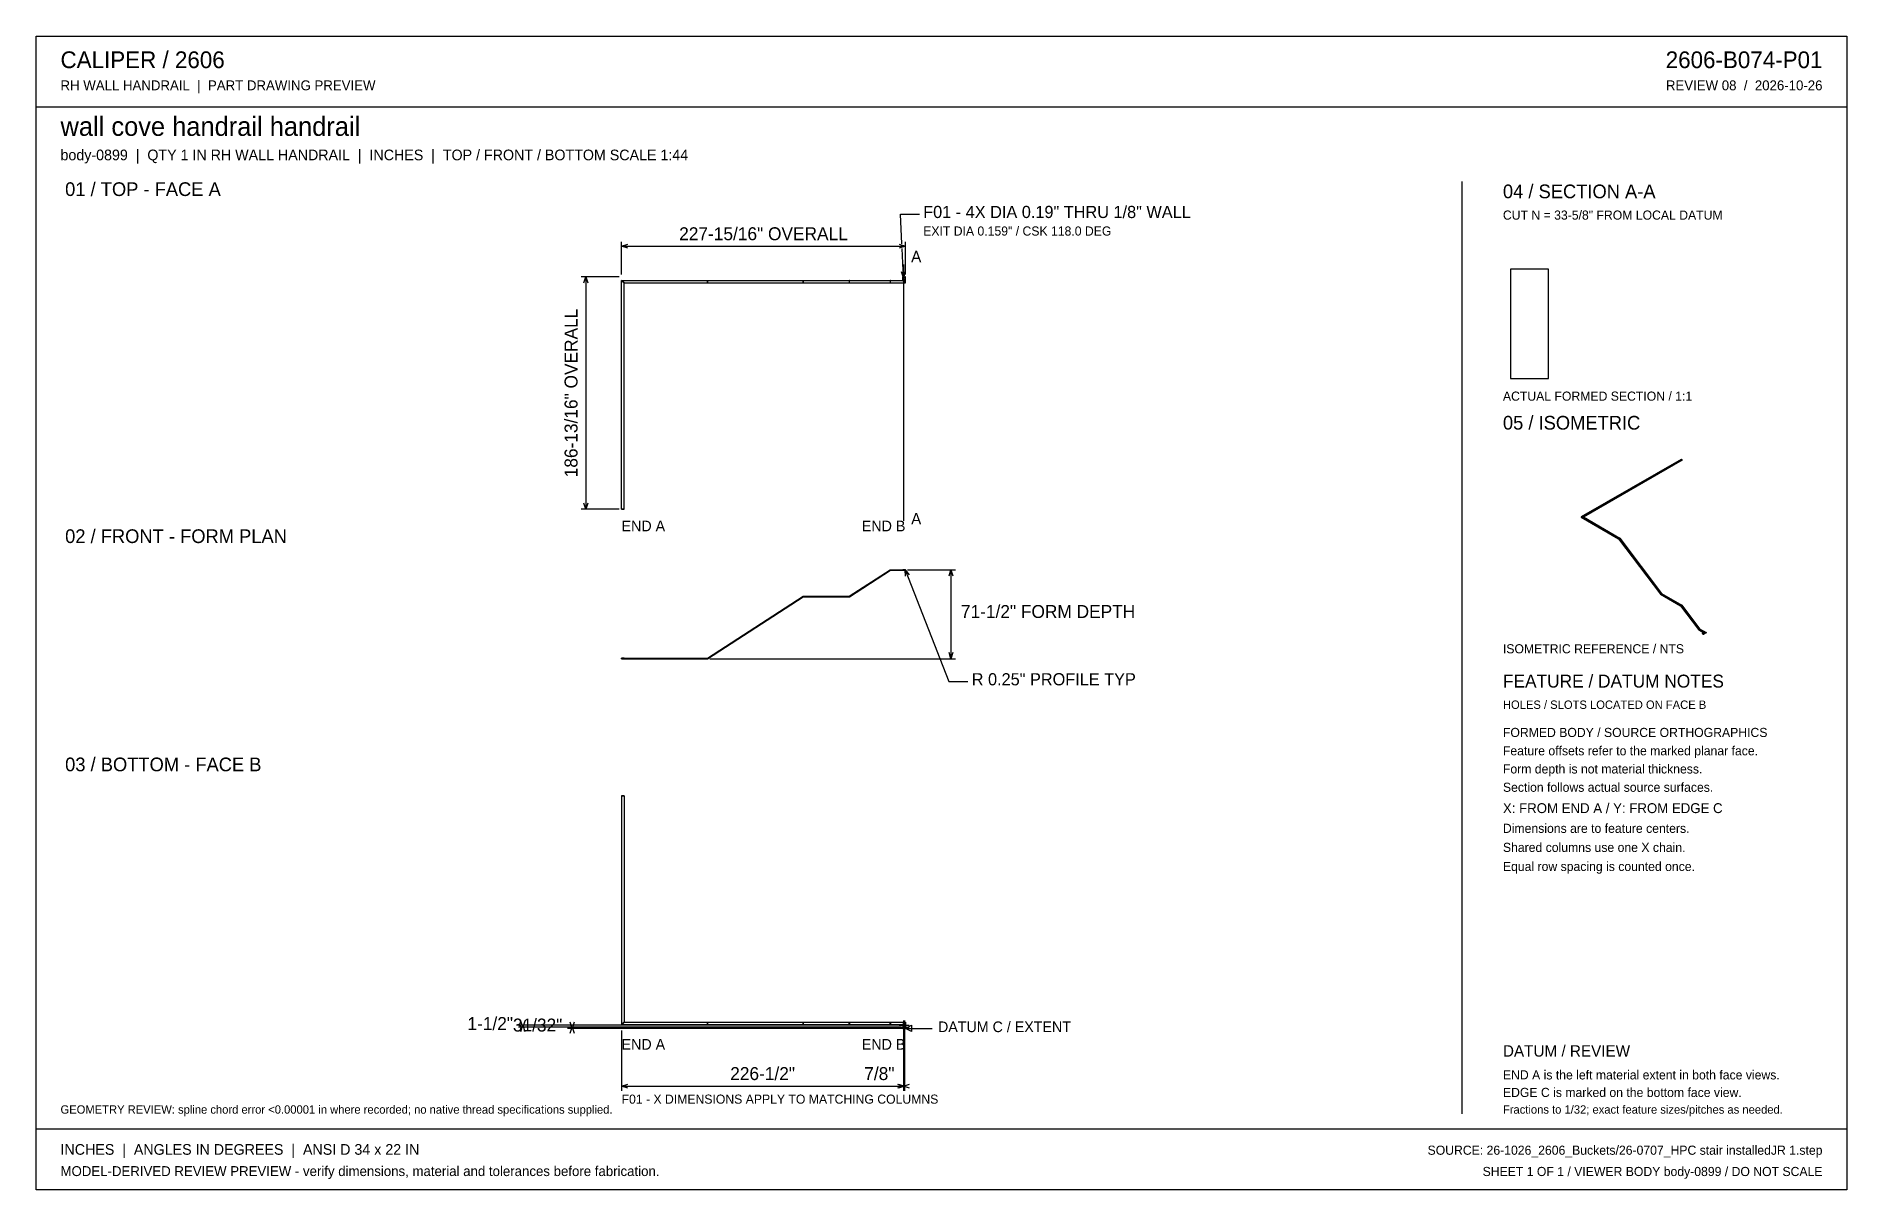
# Model space of a CAD drawing. Header units: inches. Extents: x 21 to 1475, y 21 to 947.
import ezdxf
from ezdxf.enums import TextEntityAlignment as Align

# ---------------------------------------------------------------- set-up
doc = ezdxf.new("R2010")
doc.units = ezdxf.units.IN
doc.header["$MEASUREMENT"] = 0

msp = doc.modelspace()

# ---------------------------------------------------------------- texts
at = {"layer": 'ANNOTATION'}
for s, height, p in [('CALIPER / 2606', 13.444, (40.3, 921.6)), ('RH WALL HANDRAIL  |  PART DRAWING PREVIEW', 7.944, (40.3, 903.8)), ('wall cove handrail handrail', 15.278, (40.3, 867.2)), ('body-0899  |  QTY 1 IN RH WALL HANDRAIL  |  INCHES  |  TOP / FRONT / BOTTOM SCALE 1:44', 8.556, (40.3, 847.6)), ('01 / TOP - FACE A', 11, (44, 818.9)), ('04 / SECTION A-A', 11, (1199, 817.1)), ('F01 - 4X DIA 0.19" THRU 1/8" WALL', 9.778, (733.3, 801.2)), ('CUT N = 33-5/8" FROM LOCAL DATUM', 7.333, (1199, 799.9)), ('EXIT DIA 0.159" / CSK 118.0 DEG', 7.333, (733.3, 787.1)), ('A', 9.17, (723.6, 765.7)), ('ACTUAL FORMED SECTION / 1:1', 7.333, (1199, 654.5)), ('05 / ISOMETRIC', 11, (1199, 631.3)), ('END A', 8.56, (491, 549.6)), ('A', 9.17, (723.6, 555.1)), ('02 / FRONT - FORM PLAN', 11, (44, 540.2)), ('71-1/2" FORM DEPTH', 10.389, (763.6, 480)), ('ISOMETRIC REFERENCE / NTS', 7.333, (1199, 451.6)), ('R 0.25" PROFILE TYP', 9.778, (772.3, 425.9)), ('FEATURE / DATUM NOTES', 10.389, (1199, 424.1)), ('HOLES / SLOTS LOCATED ON FACE B', 6.722, (1199, 407)), ('FORMED BODY / SOURCE ORTHOGRAPHICS', 7.333, (1199, 384.4)), ('03 / BOTTOM - FACE B', 11, (44, 356.9)), ('Feature offsets refer to the marked planar face.', 7.333, (1199, 369.7)), ('Form depth is not material thickness.', 7.333, (1199, 355.1)), ('Section follows actual source surfaces.', 7.333, (1199, 340.4)), ('X: FROM END A / Y: FROM EDGE C', 7.944, (1199, 323.3)), ('Dimensions are to feature centers.', 7.333, (1199, 307.4)), ('Shared columns use one X chain.', 7.333, (1199, 292.1)), ('Equal row spacing is counted once.', 7.333, (1199, 276.8)), ('DATUM C / EXTENT', 8.556, (745.2, 147.4)), ('END A', 8.56, (491, 133.3)), ('DATUM / REVIEW', 9.167, (1199, 127.7)), ('END A is the left material extent in both face views.', 7.333, (1199, 109.4)), ('EDGE C is marked on the bottom face view.', 7.333, (1199, 95.3)), ('GEOMETRY REVIEW: spline chord error <0.00001 in where recorded; no native thread specifications supplied.', 6.7222, (40.3, 81.9)), ('F01 - X DIMENSIONS APPLY TO MATCHING COLUMNS', 7.333, (491, 89.9)), ('Fractions to 1/32; exact feature sizes/pitches as needed.', 6.722, (1199, 81.9)), ('INCHES  |  ANGLES IN DEGREES  |  ANSI D 34 x 22 IN', 8.556, (40.3, 48.9)), ('MODEL-DERIVED REVIEW PREVIEW - verify dimensions, material and tolerances before fabrication.', 7.944, (40.3, 31.8))]:
    msp.add_text(s, height=height, dxfattribs=at).set_placement(p)
for s, height, p in [('2606-B074-P01', 13.444, (1455.7, 921.6)), ('REVIEW 08  /  2026-10-26', 7.944, (1455.7, 903.8)), ('END B', 8.56, (719, 549.6)), ('1-1/2"', 10.39, (403.8, 149.1)), ('31/32"', 10.39, (443.4, 147.9)), ('END B', 8.56, (719, 133.3)), ('7/8"', 10.39, (710.2, 108.9)), ('SOURCE: 26-1026_2606_Buckets/26-0707_HPC stair installedJR 1.step', 7.333, (1455.7, 48.9)), ('SHEET 1 OF 1 / VIEWER BODY body-0899 / DO NOT SCALE', 7.333, (1455.7, 31.8))]:
    msp.add_text(s, height=height, dxfattribs=at).set_placement(p, align=Align.RIGHT)
for s, height, p in [('227-15/16" OVERALL', 10.389, (605, 783.4)), ('226-1/2"', 10.39, (604.3, 108.9))]:
    msp.add_text(s, height=height, dxfattribs=at).set_placement(p, align=Align.CENTER)
msp.add_text('186-13/16" OVERALL', height=10.389, rotation=90, dxfattribs=at).set_placement((455.6, 660.7), align=Align.CENTER)

# ---------------------------------------------------------------- linework, layer by layer
at = {"layer": 'ANNOTATION'}
for p, q in [((716.2, 780.4), (715, 804.2)), ((715, 804.2), (730.3, 804.2)), ((491, 755.9), (491, 782.2)), ((491, 778.6), (495.9, 780.1)), ((491, 778.6), (719, 778.6)), ((495.9, 777), (491, 778.6)), ((714.1, 780.1), (719, 778.6)), ((719, 778.6), (714.1, 777)), ((717.5, 753.2), (716.4, 776.7)), ((719, 755.9), (719, 782.2)), ((717.5, 753.2), (715.8, 758)), ((717.5, 763.9), (717.5, 558.1)), ((718.8, 758.2), (717.5, 753.2)), ((489.2, 754.1), (458.6, 754.1)), ((460.8, 749.2), (462.3, 754.1)), ((462.3, 754.1), (462.3, 567.3)), ((462.3, 754.1), (463.8, 749.2)), ((489.2, 567.3), (458.6, 567.3)), ((462.3, 567.3), (460.8, 572.2)), ((463.8, 572.2), (462.3, 567.3)), ((718.7, 518.7), (753.9, 429)), ((719, 513.6), (718.7, 518.7)), ((718.7, 518.7), (721.9, 514.7)), ((720.8, 518.8), (759.3, 518.8)), ((754.1, 513.9), (755.6, 518.8)), ((755.6, 518.8), (755.6, 447.3)), ((755.6, 518.8), (757.2, 513.9)), ((755.6, 447.3), (754.1, 452.2)), ((757.2, 452.2), (755.6, 447.3)), ((561.8, 447.3), (759.3, 447.3)), ((753.9, 429), (769.2, 429)), ((715.7, 152.9), (408.1, 152.9)), ((715.7, 151.4), (408.1, 151.4)), ((411.7, 151.4), (410.2, 156.3)), ((410.2, 148), (411.7, 152.9)), ((413.3, 156.3), (411.7, 151.4)), ((411.7, 152.9), (411.7, 151.4)), ((411.7, 152.9), (413.3, 148)), ((715.7, 151.4), (447.6, 151.4)), ((717.1, 150.4), (447.6, 150.4)), ((451.3, 150.4), (449.8, 155.3)), ((449.8, 146.5), (451.3, 151.4)), ((452.8, 155.3), (451.3, 150.4)), ((451.3, 151.4), (451.3, 150.4)), ((451.3, 151.4), (452.8, 146.5)), ((491, 148.6), (491, 100.3)), ((713.9, 152.9), (721.2, 152.9)), ((713.9, 151.4), (721.2, 151.4)), ((714.7, 152.9), (722.1, 152.9)), ((714.7, 151.4), (722.1, 151.4)), ((717.5, 156.6), (717.5, 149.2)), ((717.5, 155.1), (717.5, 147.7)), ((717.5, 149.6), (717.5, 100.3)), ((717.5, 149.6), (717.5, 100.3)), ((718.4, 156.6), (718.4, 149.2)), ((718.4, 155.1), (718.4, 147.7)), ((718.4, 149.6), (718.4, 100.3)), ((719, 150.4), (723.9, 152.9)), ((719, 150.4), (740.4, 150.4)), ((723.9, 148), (719, 150.4)), ((723.9, 152.9), (723.9, 148)), ((491, 104), (495.9, 105.5)), ((491, 104), (717.5, 104)), ((495.9, 102.5), (491, 104)), ((712.6, 105.5), (717.5, 104)), ((717.5, 104), (712.6, 102.5)), ((713.5, 105.5), (718.4, 104)), ((718.4, 104), (713.5, 102.5)), ((717.5, 104), (722.4, 105.5)), ((717.5, 104), (718.4, 104)), ((722.4, 102.5), (717.5, 104))]:
    msp.add_line(p, q, dxfattribs=at)
at = {"layer": 'OUTLINE'}
for p, q in [((20.8, 947.2), (1475.2, 947.2)), ((20.8, 20.8), (20.8, 947.2)), ((1475.2, 947.2), (1475.2, 20.8)), ((20.8, 890.4), (1475.2, 890.4)), ((1166, 830.5), (1166, 81.9)), ((1205.1, 760.2), (1205.1, 672.2)), ((1235.5, 760.2), (1205.1, 760.2)), ((1235.5, 672.2), (1235.5, 760.2)), ((491, 751.1), (559.9, 751.1)), ((491, 567.3), (491, 751.1)), ((491, 751.1), (560, 751.1)), ((493, 749.1), (491, 751.1)), ((491, 751.1), (493, 749.1)), ((491, 567.3), (491, 751.1)), ((493, 749.1), (560, 749.1)), ((493, 749.1), (559.9, 749.1)), ((493, 567.3), (493, 749.1)), ((493, 567.3), (493, 749.1)), ((560, 751.1), (559.9, 751.1)), ((559.9, 751.1), (636.9, 751.1)), ((559.9, 751.1), (559.9, 749.1)), ((559.9, 749.1), (636.9, 749.1)), ((559.9, 749.1), (560, 749.1)), ((560, 749.1), (560, 751.1)), ((560, 751.1), (637, 751.1)), ((560, 749.1), (637, 749.1)), ((637, 751.1), (636.9, 751.1)), ((636.9, 751.1), (673.8, 751.1)), ((636.9, 751.1), (636.9, 749.1)), ((636.9, 749.1), (673.8, 749.1)), ((636.9, 749.1), (637, 749.1)), ((637, 751.1), (674, 751.1)), ((637, 749.1), (637, 751.1)), ((637, 749.1), (674, 749.1)), ((673.8, 751.1), (673.8, 749.1)), ((673.8, 751.1), (706.8, 751.1)), ((674, 751.1), (673.8, 751.1)), ((673.8, 749.1), (706.8, 749.1)), ((673.8, 749.1), (674, 749.1)), ((674, 751.1), (707, 751.1)), ((674, 749.1), (674, 751.1)), ((674, 749.1), (707, 749.1)), ((707, 751.1), (706.8, 751.1)), ((706.8, 751.1), (717, 751.1)), ((706.8, 751.1), (706.8, 749.1)), ((706.8, 749.1), (707, 749.1)), ((706.8, 749.1), (719, 749.1)), ((707, 751.1), (717, 751.1)), ((707, 749.1), (707, 751.1)), ((707, 749.1), (719, 749.1)), ((717, 751.1), (717, 754.1)), ((717, 751.1), (717, 754.1)), ((717.2, 754.1), (717, 754.1)), ((717, 754.1), (719, 754.1)), ((717, 751.1), (719, 749.1)), ((719, 749.1), (717, 751.1)), ((717.2, 751.4), (717.2, 754.1)), ((717.2, 754.1), (718.7, 754.1)), ((717.2, 751.4), (717.2, 754.1)), ((717.2, 751.3), (717.2, 751.4)), ((717.2, 751.4), (717.2, 751.4)), ((717.2, 751.4), (717.2, 751.4)), ((717.2, 751.3), (717.2, 751.4)), ((717.2, 751.4), (717.2, 751.4)), ((717.2, 751.4), (717.2, 751.4)), ((717.2, 751.2), (717.2, 751.3)), ((717.2, 751.3), (717.2, 751.3)), ((717.2, 751.3), (717.2, 751.3)), ((717.2, 751.3), (717.2, 751.3)), ((717.2, 751.3), (717.2, 751.3)), ((717.2, 751.3), (717.2, 751.3)), ((717.2, 751.3), (717.2, 751.3)), ((717.2, 751.3), (717.2, 751.3)), ((717.2, 751.3), (717.2, 751.3)), ((717.2, 751.3), (717.2, 751.3)), ((717.2, 751.3), (717.2, 751.3)), ((717.2, 751.3), (717.2, 751.3)), ((717.2, 751.3), (717.2, 751.3)), ((717.2, 751.3), (717.2, 751.3)), ((717.2, 751.3), (717.2, 751.3)), ((717.2, 751.3), (717.2, 751.3)), ((717.2, 751.2), (717.2, 751.3)), ((717.2, 751.3), (717.2, 751.3)), ((717.2, 751.3), (717.2, 751.3)), ((717.2, 751.3), (717.2, 751.3)), ((717.2, 751.3), (717.2, 751.3)), ((717.2, 751.3), (717.2, 751.3)), ((717.2, 751.3), (717.2, 751.3)), ((717.2, 751.3), (717.2, 751.3)), ((717.2, 751.3), (717.2, 751.3)), ((717.2, 751.3), (717.2, 751.3)), ((717.2, 751.3), (717.2, 751.3)), ((717.2, 751.3), (717.2, 751.3)), ((717.2, 751.3), (717.2, 751.3)), ((717.2, 751.3), (717.2, 751.3)), ((717.2, 751.3), (717.2, 751.3)), ((717.2, 751.3), (717.2, 751.3)), ((717.3, 751.2), (717.2, 751.2)), ((717.2, 751.2), (717.2, 751.2)), ((717.2, 751.2), (717.2, 751.2)), ((717.2, 751.2), (717.2, 751.2)), ((717.2, 751.2), (717.2, 751.2)), ((717.2, 751.2), (717.2, 751.2)), ((717.2, 751.2), (717.2, 751.2)), ((717.2, 751.2), (717.2, 751.2)), ((717.2, 751.2), (717.2, 751.2)), ((717.2, 751.2), (717.2, 751.2)), ((717.2, 751.2), (717.2, 751.2)), ((717.3, 751.2), (717.2, 751.2)), ((717.2, 751.2), (717.2, 751.2)), ((717.2, 751.2), (717.2, 751.2)), ((717.2, 751.2), (717.2, 751.2)), ((717.2, 751.2), (717.2, 751.2)), ((717.2, 751.2), (717.2, 751.2)), ((717.2, 751.2), (717.2, 751.2)), ((717.2, 751.2), (717.2, 751.2)), ((717.2, 751.2), (717.2, 751.2)), ((717.2, 751.2), (717.2, 751.2)), ((717.2, 751.2), (717.2, 751.2)), ((717.3, 751.1), (717.3, 751.2)), ((717.3, 751.2), (717.3, 751.2)), ((717.3, 751.2), (717.3, 751.2)), ((717.3, 751.2), (717.3, 751.2)), ((717.3, 751.2), (717.3, 751.2)), ((717.3, 751.2), (717.3, 751.2)), ((717.3, 751.2), (717.3, 751.2)), ((717.3, 751.2), (717.3, 751.2)), ((717.3, 751.2), (717.3, 751.2)), ((717.3, 751.2), (717.3, 751.2)), ((717.3, 751.2), (717.3, 751.2)), ((717.3, 751.2), (717.3, 751.2)), ((717.3, 751.1), (717.3, 751.2)), ((717.3, 751.2), (717.3, 751.2)), ((717.3, 751.2), (717.3, 751.2)), ((717.3, 751.2), (717.3, 751.2)), ((717.3, 751.2), (717.3, 751.2)), ((717.3, 751.2), (717.3, 751.2)), ((717.3, 751.2), (717.3, 751.2)), ((717.3, 751.2), (717.3, 751.2)), ((717.3, 751.2), (717.3, 751.2)), ((717.3, 751.2), (717.3, 751.2)), ((717.3, 751.2), (717.3, 751.2)), ((717.3, 751.2), (717.3, 751.2)), ((717.4, 751.1), (717.3, 751.1)), ((717.3, 751.1), (717.3, 751.1)), ((717.3, 751.1), (717.3, 751.1)), ((717.3, 751.1), (717.3, 751.1)), ((717.3, 751.1), (717.3, 751.1)), ((717.3, 751.1), (717.3, 751.1)), ((717.3, 751.1), (717.3, 751.1)), ((717.3, 751.1), (717.3, 751.1)), ((717.4, 751.1), (717.3, 751.1)), ((717.3, 751.1), (717.3, 751.1)), ((717.3, 751.1), (717.3, 751.1)), ((717.3, 751.1), (717.3, 751.1)), ((717.3, 751.1), (717.3, 751.1)), ((717.3, 751.1), (717.3, 751.1)), ((717.3, 751.1), (717.3, 751.1)), ((717.3, 751.1), (717.3, 751.1)), ((718.5, 751.1), (717.4, 751.1)), ((718.5, 751.1), (717.4, 751.1)), ((717.4, 751.1), (717.4, 751.1)), ((717.4, 751.1), (717.4, 751.1)), ((717.4, 751.1), (717.4, 751.1)), ((717.4, 751.1), (717.4, 751.1)), ((717.4, 751.1), (717.4, 751.1)), ((717.4, 751.1), (717.4, 751.1)), ((717.4, 751.1), (717.4, 751.1)), ((717.4, 751.1), (717.4, 751.1)), ((717.4, 751.1), (717.4, 751.1)), ((717.4, 751.1), (717.4, 751.1)), ((717.4, 751.1), (717.4, 751.1)), ((717.4, 751.1), (717.4, 751.1)), ((717.4, 751.1), (717.4, 751.1)), ((717.4, 751.1), (717.4, 751.1)), ((717.4, 751.1), (717.4, 751.1)), ((717.4, 751.1), (717.4, 751.1)), ((717.4, 751.1), (717.4, 751.1)), ((717.4, 751.1), (717.4, 751.1)), ((717.4, 751.1), (717.4, 751.1)), ((717.4, 751.1), (717.4, 751.1)), ((717.4, 751.1), (717.4, 751.1)), ((717.4, 751.1), (717.4, 751.1)), ((717.4, 751.1), (717.4, 751.1)), ((717.4, 751.1), (717.4, 751.1)), ((717.4, 751.1), (717.4, 751.1)), ((717.4, 751.1), (717.4, 751.1)), ((717.4, 751.1), (717.4, 751.1)), ((717.4, 751.1), (717.4, 751.1)), ((717.5, 753.1), (717.5, 753.2)), ((717.5, 753.2), (717.5, 753.2)), ((717.5, 753.2), (717.5, 753.2)), ((717.5, 753.2), (717.5, 753.2)), ((717.5, 753.2), (717.5, 753.2)), ((717.5, 753.2), (717.5, 753.2)), ((717.5, 753.2), (717.5, 753.2)), ((717.5, 753.2), (717.5, 753.2)), ((717.5, 753.2), (717.5, 753.2)), ((717.5, 753.2), (717.5, 753.2)), ((717.5, 753.2), (717.5, 753.2)), ((717.5, 753.2), (717.5, 753.2)), ((717.5, 753.2), (717.5, 753.2)), ((717.5, 753.2), (717.5, 753.2)), ((717.5, 753.2), (717.5, 753.2)), ((717.5, 753.2), (717.5, 753.2)), ((717.5, 753.2), (717.5, 753.2)), ((717.5, 753.2), (717.5, 753.2)), ((717.5, 753.2), (717.5, 753.2)), ((717.5, 753.2), (717.5, 753.2)), ((717.5, 753.2), (717.5, 753.2)), ((717.5, 753.2), (717.5, 753.2)), ((717.5, 753.2), (717.5, 753.2)), ((717.5, 753.2), (717.5, 753.2)), ((717.5, 753.2), (717.5, 753.2)), ((717.5, 753.2), (717.5, 753.2)), ((717.5, 753.2), (717.5, 753.2)), ((717.5, 753.2), (717.5, 753.2)), ((717.5, 753.2), (717.5, 753.2)), ((717.5, 753.2), (717.5, 753.2)), ((717.5, 753.2), (717.5, 753.2)), ((717.5, 753.2), (717.5, 753.2)), ((717.5, 753.2), (717.5, 753.2)), ((717.5, 753.2), (717.5, 753.2)), ((717.5, 753.2), (717.5, 753.2)), ((717.5, 753.1), (717.5, 753.2)), ((717.5, 753.2), (717.5, 753.2)), ((717.5, 753.2), (717.5, 753.2)), ((717.5, 753.2), (717.5, 753.2)), ((717.5, 753.2), (717.5, 753.2)), ((717.5, 753.2), (717.5, 753.2)), ((717.5, 753.2), (717.5, 753.2)), ((717.5, 753.2), (717.5, 753.2)), ((717.5, 753.2), (717.5, 753.2)), ((717.5, 753.2), (717.5, 753.2)), ((717.5, 753.2), (717.5, 753.2)), ((717.5, 753.2), (717.5, 753.2)), ((717.5, 753.2), (717.5, 753.2)), ((717.5, 753.2), (717.5, 753.2)), ((717.5, 753.2), (717.5, 753.2)), ((717.5, 753.2), (717.5, 753.2)), ((717.5, 753.2), (717.5, 753.2)), ((717.5, 753.2), (717.5, 753.2)), ((717.5, 753.2), (717.5, 753.2)), ((717.5, 753.2), (717.5, 753.2)), ((717.5, 753.2), (717.5, 753.2)), ((717.5, 753.2), (717.5, 753.2)), ((717.5, 753.2), (717.5, 753.2)), ((717.5, 753.2), (717.5, 753.2)), ((717.5, 753.2), (717.5, 753.2)), ((717.5, 753.2), (717.5, 753.2)), ((717.5, 753.2), (717.5, 753.2)), ((717.5, 753.2), (717.5, 753.2)), ((717.5, 753.2), (717.5, 753.2)), ((717.5, 753.2), (717.5, 753.2)), ((717.5, 753.2), (717.5, 753.2)), ((717.5, 753.2), (717.5, 753.2)), ((717.5, 753.2), (717.5, 753.2)), ((717.5, 753.2), (717.5, 753.2)), ((717.5, 753.2), (717.5, 753.2)), ((717.5, 753.1), (717.5, 753.1)), ((717.5, 753.1), (717.5, 753.1)), ((717.5, 753.1), (717.5, 753.1)), ((717.5, 753.1), (717.5, 753.1)), ((717.5, 753.1), (717.5, 753.1)), ((717.5, 753.1), (717.5, 753.1)), ((717.5, 753.1), (717.5, 753.1)), ((717.5, 753.1), (717.5, 753.1)), ((717.5, 753.1), (717.5, 753.1)), ((717.5, 753.1), (717.5, 753.1)), ((717.5, 753.1), (717.5, 753.1)), ((717.5, 753.1), (717.5, 753.1)), ((717.5, 753.1), (717.5, 753.1)), ((717.5, 753.1), (717.5, 753.1)), ((717.5, 753.1), (717.5, 753.1)), ((717.5, 753.1), (717.5, 753.1)), ((717.5, 753.1), (717.5, 753.1)), ((717.5, 753.1), (717.5, 753.1)), ((717.5, 753.1), (717.5, 753.1)), ((717.5, 753.1), (717.5, 753.1)), ((717.5, 753.1), (717.5, 753.1)), ((717.5, 753.1), (717.5, 753.1)), ((717.5, 753.1), (717.5, 753.1)), ((717.5, 753.1), (717.5, 753.1)), ((717.5, 753.1), (717.5, 753.1)), ((717.5, 753.1), (717.5, 753.1)), ((717.5, 753.1), (717.5, 753.1)), ((717.5, 753.1), (717.5, 753.1)), ((717.5, 753.1), (717.5, 753.1)), ((717.5, 753.1), (717.5, 753.1)), ((717.5, 753.1), (717.5, 753.1)), ((717.5, 753.1), (717.5, 753.1)), ((717.5, 753.1), (717.5, 753.1)), ((717.5, 753.1), (717.5, 753.1)), ((717.5, 753.1), (717.5, 753.1)), ((717.5, 753.1), (717.5, 753.1)), ((717.5, 753.1), (717.5, 753.1)), ((717.5, 753.1), (717.5, 753.1)), ((717.5, 753.1), (717.5, 753.1)), ((717.5, 753.1), (717.5, 753.1)), ((717.5, 753.1), (717.5, 753.1)), ((717.5, 753.1), (717.5, 753.1)), ((717.5, 753.1), (717.5, 753.1)), ((717.5, 753.1), (717.5, 753.1)), ((717.5, 753.1), (717.5, 753.1)), ((717.5, 753.1), (717.5, 753.1)), ((717.5, 753.1), (717.5, 753.1)), ((717.5, 753.1), (717.5, 753.1)), ((717.5, 753.1), (717.5, 753.1)), ((717.5, 753.1), (717.5, 753.1)), ((717.5, 753.1), (717.5, 753.1)), ((717.5, 753.1), (717.5, 753.1)), ((717.5, 753.1), (717.5, 753.1)), ((717.5, 753.1), (717.5, 753.1)), ((717.5, 753.1), (717.5, 753.1)), ((717.5, 753.1), (717.5, 753.1)), ((717.5, 753.1), (717.5, 753.1)), ((717.5, 753.1), (717.5, 753.1)), ((717.5, 753.1), (717.5, 753.1)), ((717.5, 753.1), (717.5, 753.1)), ((717.5, 753.1), (717.5, 753.1)), ((717.5, 753.1), (717.5, 753.1)), ((717.5, 753.1), (717.5, 753.1)), ((717.5, 753.1), (717.5, 753.1)), ((717.5, 753.1), (717.5, 753.1)), ((717.5, 753.1), (717.5, 753.1)), ((717.5, 753.1), (717.5, 753.1)), ((717.5, 753.1), (717.5, 753.1)), ((717.5, 753.1), (717.5, 753.1)), ((717.5, 753.1), (717.5, 753.1)), ((717.5, 753.1), (717.5, 753.1)), ((717.5, 753.1), (717.5, 753.1)), ((717.5, 753.1), (717.5, 753.1)), ((717.5, 753.1), (717.5, 753.1)), ((717.5, 753.1), (717.5, 753.1)), ((717.5, 753.1), (717.5, 753.1)), ((717.5, 753.1), (717.5, 753.1)), ((717.5, 753.1), (717.5, 753.1)), ((717.5, 753.1), (717.5, 753.1)), ((717.5, 753.1), (717.6, 753.1)), ((717.5, 751.6), (717.5, 751.7)), ((717.5, 751.7), (717.5, 751.7)), ((717.5, 751.7), (717.5, 751.7)), ((717.5, 751.7), (717.5, 751.7)), ((717.5, 751.7), (717.5, 751.7)), ((717.5, 751.7), (717.5, 751.7)), ((717.5, 751.7), (717.5, 751.7)), ((717.5, 751.7), (717.5, 751.7)), ((717.5, 751.7), (717.5, 751.7)), ((717.5, 751.7), (717.5, 751.7)), ((717.5, 751.7), (717.5, 751.7)), ((717.5, 751.7), (717.5, 751.7)), ((717.5, 751.7), (717.5, 751.7)), ((717.5, 751.7), (717.5, 751.7)), ((717.5, 751.7), (717.5, 751.7)), ((717.5, 751.7), (717.5, 751.7)), ((717.5, 751.7), (717.5, 751.7)), ((717.5, 751.7), (717.5, 751.7)), ((717.5, 751.7), (717.5, 751.7)), ((717.5, 751.7), (717.5, 751.7)), ((717.5, 751.7), (717.5, 751.7)), ((717.5, 751.7), (717.5, 751.7)), ((717.5, 751.7), (717.5, 751.7)), ((717.5, 751.7), (717.5, 751.7)), ((717.5, 751.7), (717.5, 751.7)), ((717.5, 751.7), (717.5, 751.7)), ((717.5, 751.7), (717.5, 751.7)), ((717.5, 751.7), (717.5, 751.7)), ((717.5, 751.7), (717.5, 751.7)), ((717.5, 751.7), (717.5, 751.7)), ((717.5, 751.7), (717.5, 751.7)), ((717.5, 751.7), (717.5, 751.7)), ((717.5, 751.7), (717.5, 751.7)), ((717.5, 751.7), (717.5, 751.7)), ((717.5, 751.7), (717.5, 751.7)), ((717.5, 751.6), (717.5, 751.7)), ((717.5, 751.7), (717.5, 751.7)), ((717.5, 751.7), (717.5, 751.7)), ((717.5, 751.7), (717.5, 751.7)), ((717.5, 751.7), (717.5, 751.7)), ((717.5, 751.7), (717.5, 751.7)), ((717.5, 751.7), (717.5, 751.7)), ((717.5, 751.7), (717.5, 751.7)), ((717.5, 751.7), (717.5, 751.7)), ((717.5, 751.7), (717.5, 751.7)), ((717.5, 751.7), (717.5, 751.7)), ((717.5, 751.7), (717.5, 751.7)), ((717.5, 751.7), (717.5, 751.7)), ((717.5, 751.7), (717.5, 751.7)), ((717.5, 751.7), (717.5, 751.7)), ((717.5, 751.7), (717.5, 751.7)), ((717.5, 751.7), (717.5, 751.7)), ((717.5, 751.7), (717.5, 751.7)), ((717.5, 751.7), (717.5, 751.7)), ((717.5, 751.7), (717.5, 751.7)), ((717.5, 751.7), (717.5, 751.7)), ((717.5, 751.7), (717.5, 751.7)), ((717.5, 751.7), (717.5, 751.7)), ((717.5, 751.7), (717.5, 751.7)), ((717.5, 751.7), (717.5, 751.7)), ((717.5, 751.7), (717.5, 751.7)), ((717.5, 751.7), (717.5, 751.7)), ((717.5, 751.7), (717.5, 751.7)), ((717.5, 751.7), (717.5, 751.7)), ((717.5, 751.7), (717.5, 751.7)), ((717.5, 751.7), (717.5, 751.7)), ((717.5, 751.7), (717.5, 751.7)), ((717.5, 751.7), (717.5, 751.7)), ((717.5, 751.7), (717.5, 751.7)), ((717.5, 751.7), (717.5, 751.7)), ((717.5, 751.6), (717.5, 751.6)), ((717.5, 751.6), (717.5, 751.6)), ((717.5, 751.6), (717.5, 751.6)), ((717.5, 751.6), (717.5, 751.6)), ((717.5, 751.6), (717.5, 751.6)), ((717.5, 751.6), (717.5, 751.6)), ((717.5, 751.6), (717.5, 751.6)), ((717.5, 751.6), (717.5, 751.6)), ((717.5, 751.6), (717.5, 751.6)), ((717.5, 751.6), (717.5, 751.6)), ((717.5, 751.6), (717.5, 751.6)), ((717.5, 751.6), (717.5, 751.6)), ((717.5, 751.6), (717.5, 751.6)), ((717.5, 751.6), (717.5, 751.6)), ((717.5, 751.6), (717.5, 751.6)), ((717.5, 751.6), (717.5, 751.6)), ((717.5, 751.6), (717.5, 751.6)), ((717.5, 751.6), (717.5, 751.6)), ((717.5, 751.6), (717.5, 751.6)), ((717.5, 751.6), (717.5, 751.6)), ((717.5, 751.6), (717.5, 751.6)), ((717.5, 751.6), (717.5, 751.6)), ((717.5, 751.6), (717.5, 751.6)), ((717.5, 751.6), (717.5, 751.6)), ((717.5, 751.6), (717.5, 751.6)), ((717.5, 751.6), (717.5, 751.6)), ((717.5, 751.6), (717.5, 751.6)), ((717.5, 751.6), (717.5, 751.6)), ((717.5, 751.6), (717.5, 751.6)), ((717.5, 751.6), (717.5, 751.6)), ((717.5, 751.6), (717.5, 751.6)), ((717.5, 751.6), (717.5, 751.6)), ((717.5, 751.6), (717.5, 751.6)), ((717.5, 751.6), (717.5, 751.6)), ((717.5, 751.6), (717.5, 751.6)), ((717.5, 751.6), (717.5, 751.6)), ((717.5, 751.6), (717.5, 751.6)), ((717.5, 751.6), (717.6, 751.6)), ((717.5, 751.6), (717.5, 751.6)), ((717.5, 751.6), (717.5, 751.6)), ((717.5, 751.6), (717.5, 751.6)), ((717.5, 751.6), (717.5, 751.6)), ((717.5, 751.6), (717.5, 751.6)), ((717.5, 751.6), (717.5, 751.6)), ((717.5, 751.6), (717.5, 751.6)), ((717.5, 751.6), (717.5, 751.6)), ((717.5, 751.6), (717.5, 751.6)), ((717.5, 751.6), (717.5, 751.6)), ((717.5, 751.6), (717.5, 751.6)), ((717.5, 751.6), (717.5, 751.6)), ((717.5, 751.6), (717.5, 751.6)), ((717.5, 751.6), (717.5, 751.6)), ((717.5, 751.6), (717.5, 751.6)), ((717.5, 751.6), (717.5, 751.6)), ((717.5, 751.6), (717.5, 751.6)), ((717.5, 751.6), (717.5, 751.6)), ((717.5, 751.6), (717.5, 751.6)), ((717.5, 751.6), (717.5, 751.6)), ((717.5, 751.6), (717.5, 751.6)), ((717.5, 751.6), (717.5, 751.6)), ((717.5, 751.6), (717.5, 751.6)), ((717.5, 751.6), (717.5, 751.6)), ((717.5, 751.6), (717.5, 751.6)), ((717.5, 751.6), (717.5, 751.6)), ((717.5, 751.6), (717.5, 751.6)), ((717.5, 751.6), (717.5, 751.6)), ((717.5, 751.6), (717.5, 751.6)), ((717.5, 751.6), (717.5, 751.6)), ((717.5, 751.6), (717.5, 751.6)), ((717.5, 751.6), (717.5, 751.6)), ((717.5, 751.6), (717.5, 751.6)), ((717.5, 751.6), (717.5, 751.6)), ((717.5, 751.6), (717.5, 751.6)), ((717.5, 751.6), (717.5, 751.6)), ((717.5, 751.6), (717.5, 751.6)), ((717.5, 751.6), (717.5, 751.6)), ((717.5, 751.6), (717.5, 751.6)), ((717.5, 751.6), (717.5, 751.6)), ((717.5, 751.6), (717.5, 751.6)), ((717.5, 751.6), (717.5, 751.6)), ((717.5, 753.2), (717.6, 753.2)), ((717.6, 753.2), (717.6, 753.2)), ((717.6, 753.2), (717.6, 753.2)), ((717.6, 753.2), (717.6, 753.2)), ((717.6, 753.2), (717.6, 753.2)), ((717.6, 753.2), (717.6, 753.2)), ((717.6, 753.2), (717.6, 753.2)), ((717.6, 753.2), (717.6, 753.2)), ((717.6, 753.2), (717.6, 753.2)), ((717.6, 753.2), (717.6, 753.2)), ((717.6, 753.2), (717.6, 753.2)), ((717.6, 753.2), (717.6, 753.2)), ((717.6, 753.2), (717.6, 753.2)), ((717.6, 753.2), (717.6, 753.2)), ((717.6, 753.2), (717.6, 753.2)), ((717.6, 753.2), (717.6, 753.2)), ((717.6, 753.2), (717.6, 753.2)), ((717.6, 753.2), (717.6, 753.2)), ((717.6, 753.2), (717.6, 753.2)), ((717.6, 753.2), (717.6, 753.2)), ((717.6, 753.2), (717.6, 753.2)), ((717.6, 753.2), (717.6, 753.2)), ((717.6, 753.2), (717.6, 753.2)), ((717.6, 753.2), (717.6, 753.2)), ((717.6, 753.2), (717.6, 753.1)), ((717.5, 753.2), (717.6, 753.2)), ((717.6, 753.2), (717.6, 753.2)), ((717.6, 753.2), (717.6, 753.2)), ((717.6, 753.2), (717.6, 753.2)), ((717.6, 753.2), (717.6, 753.2)), ((717.6, 753.2), (717.6, 753.2)), ((717.6, 753.2), (717.6, 753.2)), ((717.6, 753.2), (717.6, 753.2)), ((717.6, 753.2), (717.6, 753.2)), ((717.6, 753.2), (717.6, 753.2)), ((717.6, 753.2), (717.6, 753.2)), ((717.6, 753.2), (717.6, 753.2)), ((717.6, 753.2), (717.6, 753.2)), ((717.6, 753.2), (717.6, 753.2)), ((717.6, 753.2), (717.6, 753.2)), ((717.6, 753.2), (717.6, 753.2)), ((717.6, 753.2), (717.6, 753.2)), ((717.6, 753.2), (717.6, 753.2)), ((717.6, 753.2), (717.6, 753.2)), ((717.6, 753.2), (717.6, 753.2)), ((717.6, 753.2), (717.6, 753.2)), ((717.6, 753.2), (717.6, 753.2)), ((717.6, 753.2), (717.6, 753.2)), ((717.6, 753.2), (717.6, 753.2)), ((717.6, 753.2), (717.6, 753.1)), ((717.6, 753.1), (717.6, 753.1)), ((717.6, 753.1), (717.6, 753.1)), ((717.6, 753.1), (717.6, 753.1)), ((717.6, 753.1), (717.6, 753.1)), ((717.6, 753.1), (717.6, 753.1)), ((717.6, 753.1), (717.6, 753.1)), ((717.6, 753.1), (717.6, 753.1)), ((717.6, 753.1), (717.6, 753.1)), ((717.6, 753.1), (717.6, 753.1)), ((717.6, 753.1), (717.6, 753.1)), ((717.6, 753.1), (717.6, 753.1)), ((717.6, 753.1), (717.6, 753.1)), ((717.6, 753.1), (717.6, 753.1)), ((717.6, 753.1), (717.6, 753.1)), ((717.6, 753.1), (717.6, 753.1)), ((717.6, 753.1), (717.6, 753.1)), ((717.6, 753.1), (717.6, 753.1)), ((717.6, 753.1), (717.6, 753.1)), ((717.6, 753.1), (717.6, 753.1)), ((717.6, 753.1), (717.6, 753.1)), ((717.6, 753.1), (717.6, 753.1)), ((717.6, 753.1), (717.6, 753.1)), ((717.6, 753.1), (717.6, 753.1)), ((717.6, 753.1), (717.6, 753.1)), ((717.6, 753.1), (717.6, 753.1)), ((717.6, 753.1), (717.6, 753.1)), ((717.6, 753.1), (717.5, 753.1)), ((717.6, 753.1), (717.6, 753.1)), ((717.6, 753.1), (717.6, 753.1)), ((717.6, 753.1), (717.6, 753.1)), ((717.6, 753.1), (717.6, 753.1)), ((717.6, 753.1), (717.6, 753.1)), ((717.6, 753.1), (717.6, 753.1)), ((717.6, 753.1), (717.6, 753.1)), ((717.6, 753.1), (717.6, 753.1)), ((717.6, 753.1), (717.6, 753.1)), ((717.6, 753.1), (717.6, 753.1)), ((717.6, 753.1), (717.6, 753.1)), ((717.6, 753.1), (717.6, 753.1)), ((717.6, 753.1), (717.6, 753.1)), ((717.6, 753.1), (717.6, 753.1)), ((717.6, 753.1), (717.6, 753.1)), ((717.6, 753.1), (717.6, 753.1)), ((717.6, 753.1), (717.6, 753.1)), ((717.6, 753.1), (717.6, 753.1)), ((717.6, 753.1), (717.6, 753.1)), ((717.6, 753.1), (717.6, 753.1)), ((717.6, 753.1), (717.6, 753.1)), ((717.6, 753.1), (717.6, 753.1)), ((717.6, 753.1), (717.6, 753.1)), ((717.6, 753.1), (717.6, 753.1)), ((717.6, 753.1), (717.6, 753.1)), ((717.6, 753.1), (717.6, 753.1)), ((717.6, 753.1), (717.6, 753.1)), ((717.6, 753.1), (717.6, 753.1)), ((717.6, 753.1), (717.5, 753.1)), ((717.6, 753.1), (717.6, 753.1)), ((717.6, 753.1), (717.6, 753.1)), ((717.5, 751.7), (717.6, 751.7)), ((717.6, 751.7), (717.6, 751.7)), ((717.6, 751.7), (717.6, 751.7)), ((717.6, 751.7), (717.6, 751.7)), ((717.6, 751.7), (717.6, 751.7)), ((717.6, 751.7), (717.6, 751.7)), ((717.6, 751.7), (717.6, 751.7)), ((717.6, 751.7), (717.6, 751.7)), ((717.6, 751.7), (717.6, 751.7)), ((717.6, 751.7), (717.6, 751.7)), ((717.6, 751.7), (717.6, 751.7)), ((717.6, 751.7), (717.6, 751.7)), ((717.6, 751.7), (717.6, 751.7)), ((717.6, 751.7), (717.6, 751.7)), ((717.6, 751.7), (717.6, 751.7)), ((717.6, 751.7), (717.6, 751.7)), ((717.6, 751.7), (717.6, 751.7)), ((717.6, 751.7), (717.6, 751.7)), ((717.6, 751.7), (717.6, 751.7)), ((717.6, 751.7), (717.6, 751.7)), ((717.6, 751.7), (717.6, 751.7)), ((717.6, 751.7), (717.6, 751.7)), ((717.6, 751.7), (717.6, 751.7)), ((717.6, 751.7), (717.6, 751.7)), ((717.6, 751.7), (717.6, 751.6)), ((717.5, 751.7), (717.6, 751.7)), ((717.6, 751.7), (717.6, 751.7)), ((717.6, 751.7), (717.6, 751.7)), ((717.6, 751.7), (717.6, 751.7)), ((717.6, 751.7), (717.6, 751.7)), ((717.6, 751.7), (717.6, 751.7)), ((717.6, 751.7), (717.6, 751.7)), ((717.6, 751.7), (717.6, 751.7)), ((717.6, 751.7), (717.6, 751.7)), ((717.6, 751.7), (717.6, 751.7)), ((717.6, 751.7), (717.6, 751.7)), ((717.6, 751.7), (717.6, 751.7)), ((717.6, 751.7), (717.6, 751.7)), ((717.6, 751.7), (717.6, 751.7)), ((717.6, 751.7), (717.6, 751.7)), ((717.6, 751.7), (717.6, 751.7)), ((717.6, 751.7), (717.6, 751.7)), ((717.6, 751.7), (717.6, 751.7)), ((717.6, 751.7), (717.6, 751.7)), ((717.6, 751.7), (717.6, 751.7)), ((717.6, 751.7), (717.6, 751.7)), ((717.6, 751.7), (717.6, 751.7)), ((717.6, 751.7), (717.6, 751.7)), ((717.6, 751.7), (717.6, 751.7)), ((717.6, 751.7), (717.6, 751.6)), ((717.6, 751.6), (717.6, 751.6)), ((717.6, 751.6), (717.6, 751.6)), ((717.6, 751.6), (717.6, 751.6)), ((717.6, 751.6), (717.6, 751.6)), ((717.6, 751.6), (717.6, 751.6)), ((717.6, 751.6), (717.6, 751.6)), ((717.6, 751.6), (717.6, 751.6)), ((717.6, 751.6), (717.6, 751.6)), ((717.6, 751.6), (717.6, 751.6)), ((717.6, 751.6), (717.6, 751.6)), ((717.6, 751.6), (717.6, 751.6)), ((717.6, 751.6), (717.6, 751.6)), ((717.6, 751.6), (717.6, 751.6)), ((717.6, 751.6), (717.6, 751.6)), ((717.6, 751.6), (717.6, 751.6)), ((717.6, 751.6), (717.6, 751.6)), ((717.6, 751.6), (717.6, 751.6)), ((717.6, 751.6), (717.6, 751.6)), ((717.6, 751.6), (717.6, 751.6)), ((717.6, 751.6), (717.6, 751.6)), ((717.6, 751.6), (717.6, 751.6)), ((717.6, 751.6), (717.6, 751.6)), ((717.6, 751.6), (717.6, 751.6)), ((717.6, 751.6), (717.6, 751.6)), ((717.6, 751.6), (717.6, 751.6)), ((717.6, 751.6), (717.6, 751.6)), ((717.6, 751.6), (717.5, 751.6)), ((717.6, 751.6), (717.6, 751.6)), ((717.6, 751.6), (717.6, 751.6)), ((717.6, 751.6), (717.6, 751.6)), ((717.6, 751.6), (717.6, 751.6)), ((717.6, 751.6), (717.6, 751.6)), ((717.6, 751.6), (717.6, 751.6)), ((717.6, 751.6), (717.6, 751.6)), ((717.6, 751.6), (717.6, 751.6)), ((717.6, 751.6), (717.6, 751.6)), ((717.6, 751.6), (717.6, 751.6)), ((717.6, 751.6), (717.6, 751.6)), ((717.6, 751.6), (717.6, 751.6)), ((717.6, 751.6), (717.6, 751.6)), ((717.6, 751.6), (717.6, 751.6)), ((717.6, 751.6), (717.6, 751.6)), ((717.6, 751.6), (717.6, 751.6)), ((717.6, 751.6), (717.6, 751.6)), ((717.6, 751.6), (717.6, 751.6)), ((717.6, 751.6), (717.6, 751.6)), ((717.6, 751.6), (717.6, 751.6)), ((717.6, 751.6), (717.6, 751.6)), ((717.6, 751.6), (717.6, 751.6)), ((717.6, 751.6), (717.6, 751.6)), ((717.6, 751.6), (717.6, 751.6)), ((717.6, 751.6), (717.6, 751.6)), ((717.6, 751.6), (717.6, 751.6)), ((717.6, 751.6), (717.5, 751.6)), ((717.6, 751.6), (717.6, 751.6)), ((717.6, 751.6), (717.6, 751.6)), ((717.6, 751.6), (717.6, 751.6)), ((717.6, 751.6), (717.6, 751.6)), ((718.3, 753.1), (718.3, 753.2)), ((718.3, 753.2), (718.3, 753.2)), ((718.3, 753.2), (718.3, 753.2)), ((718.3, 753.2), (718.3, 753.2)), ((718.3, 753.2), (718.3, 753.2)), ((718.3, 753.2), (718.3, 753.2)), ((718.3, 753.2), (718.3, 753.2)), ((718.3, 753.2), (718.3, 753.2)), ((718.3, 753.2), (718.3, 753.2)), ((718.3, 753.2), (718.3, 753.2)), ((718.3, 753.2), (718.3, 753.2)), ((718.3, 753.2), (718.3, 753.2)), ((718.3, 753.2), (718.3, 753.2)), ((718.3, 753.2), (718.3, 753.2)), ((718.3, 753.1), (718.3, 753.2)), ((718.3, 753.2), (718.3, 753.2)), ((718.3, 753.2), (718.3, 753.2)), ((718.3, 753.2), (718.3, 753.2)), ((718.3, 753.2), (718.3, 753.2)), ((718.3, 753.2), (718.3, 753.2)), ((718.3, 753.2), (718.3, 753.2)), ((718.3, 753.2), (718.3, 753.2)), ((718.3, 753.2), (718.3, 753.2)), ((718.3, 753.2), (718.3, 753.2)), ((718.3, 753.2), (718.3, 753.2)), ((718.3, 753.2), (718.3, 753.2)), ((718.3, 753.2), (718.3, 753.2)), ((718.3, 753.2), (718.3, 753.2)), ((718.3, 753.1), (718.3, 753.1)), ((718.3, 753.1), (718.3, 753.1)), ((718.3, 753.1), (718.3, 753.1)), ((718.3, 753.1), (718.3, 753.1)), ((718.3, 753.1), (718.3, 753.1)), ((718.3, 753.1), (718.3, 753.1)), ((718.3, 753.1), (718.3, 753.1)), ((718.3, 753.1), (718.3, 753.1)), ((718.3, 753.1), (718.3, 753.1)), ((718.3, 753.1), (718.3, 753.1)), ((718.3, 753.1), (718.3, 753.1)), ((718.3, 753.1), (718.3, 753.1)), ((718.3, 753.1), (718.3, 753.1)), ((718.3, 753.1), (718.3, 753.1)), ((718.3, 753.1), (718.3, 753.1)), ((718.3, 753.1), (718.3, 753.1)), ((718.3, 753.1), (718.3, 753.1)), ((718.3, 753.1), (718.3, 753.1)), ((718.4, 753.1), (718.3, 753.1)), ((718.3, 753.1), (718.3, 753.1)), ((718.3, 753.1), (718.3, 753.1)), ((718.3, 753.1), (718.3, 753.1)), ((718.3, 753.1), (718.3, 753.1)), ((718.3, 753.1), (718.3, 753.1)), ((718.3, 753.1), (718.3, 753.1)), ((718.3, 753.1), (718.3, 753.1)), ((718.3, 753.1), (718.3, 753.1)), ((718.3, 753.1), (718.3, 753.1)), ((718.3, 753.1), (718.3, 753.1)), ((718.3, 753.1), (718.3, 753.1)), ((718.3, 753.1), (718.3, 753.1)), ((718.3, 753.1), (718.3, 753.1)), ((718.3, 753.1), (718.3, 753.1)), ((718.3, 753.1), (718.3, 753.1)), ((718.3, 753.1), (718.3, 753.1)), ((718.3, 753.1), (718.3, 753.1)), ((718.3, 753.1), (718.3, 753.1)), ((718.3, 751.6), (718.3, 751.7)), ((718.3, 751.7), (718.3, 751.7)), ((718.3, 751.7), (718.3, 751.7)), ((718.3, 751.7), (718.3, 751.7)), ((718.3, 751.7), (718.3, 751.7)), ((718.3, 751.7), (718.3, 751.7)), ((718.3, 751.7), (718.3, 751.7)), ((718.3, 751.7), (718.3, 751.7)), ((718.3, 751.7), (718.3, 751.7)), ((718.3, 751.7), (718.3, 751.7)), ((718.3, 751.7), (718.3, 751.7)), ((718.3, 751.7), (718.3, 751.7)), ((718.3, 751.7), (718.3, 751.7)), ((718.3, 751.7), (718.3, 751.7)), ((718.3, 751.6), (718.3, 751.7)), ((718.3, 751.7), (718.3, 751.7)), ((718.3, 751.7), (718.3, 751.7)), ((718.3, 751.7), (718.3, 751.7)), ((718.3, 751.7), (718.3, 751.7)), ((718.3, 751.7), (718.3, 751.7)), ((718.3, 751.7), (718.3, 751.7)), ((718.3, 751.7), (718.3, 751.7)), ((718.3, 751.7), (718.3, 751.7)), ((718.3, 751.7), (718.3, 751.7)), ((718.3, 751.7), (718.3, 751.7)), ((718.3, 751.7), (718.3, 751.7)), ((718.3, 751.7), (718.3, 751.7)), ((718.3, 751.7), (718.3, 751.7)), ((718.3, 751.6), (718.3, 751.6)), ((718.3, 751.6), (718.3, 751.6)), ((718.3, 751.6), (718.3, 751.6)), ((718.3, 751.6), (718.3, 751.6)), ((718.3, 751.6), (718.3, 751.6)), ((718.3, 751.6), (718.3, 751.6)), ((718.3, 751.6), (718.3, 751.6)), ((718.3, 751.6), (718.3, 751.6)), ((718.3, 751.6), (718.3, 751.6)), ((718.3, 751.6), (718.3, 751.6)), ((718.3, 751.6), (718.3, 751.6)), ((718.3, 751.6), (718.3, 751.6)), ((718.3, 751.6), (718.3, 751.6)), ((718.3, 751.6), (718.3, 751.6)), ((718.3, 751.6), (718.3, 751.6)), ((718.3, 751.6), (718.3, 751.6)), ((718.4, 751.6), (718.3, 751.6)), ((718.3, 751.6), (718.3, 751.6)), ((718.3, 751.6), (718.3, 751.6)), ((718.3, 751.6), (718.3, 751.6)), ((718.3, 751.6), (718.3, 751.6)), ((718.3, 751.6), (718.3, 751.6)), ((718.3, 751.6), (718.3, 751.6)), ((718.3, 751.6), (718.3, 751.6)), ((718.3, 751.6), (718.3, 751.6)), ((718.3, 751.6), (718.3, 751.6)), ((718.3, 751.6), (718.3, 751.6)), ((718.3, 751.6), (718.3, 751.6)), ((718.3, 751.6), (718.3, 751.6)), ((718.3, 751.6), (718.3, 751.6)), ((718.3, 751.6), (718.3, 751.6)), ((718.3, 751.6), (718.3, 751.6)), ((718.3, 751.6), (718.3, 751.6)), ((718.3, 751.6), (718.3, 751.6)), ((718.3, 751.6), (718.3, 751.6)), ((718.3, 751.6), (718.3, 751.6)), ((718.3, 751.6), (718.3, 751.6)), ((718.3, 753.2), (718.4, 753.2)), ((718.4, 753.2), (718.4, 753.2)), ((718.4, 753.2), (718.4, 753.2)), ((718.4, 753.2), (718.4, 753.2)), ((718.4, 753.2), (718.4, 753.2)), ((718.4, 753.2), (718.4, 753.2)), ((718.4, 753.2), (718.4, 753.2)), ((718.4, 753.2), (718.4, 753.2)), ((718.4, 753.2), (718.4, 753.2)), ((718.4, 753.2), (718.4, 753.2)), ((718.4, 753.2), (718.4, 753.2)), ((718.4, 753.2), (718.4, 753.2)), ((718.4, 753.2), (718.4, 753.2)), ((718.4, 753.2), (718.4, 753.2)), ((718.4, 753.2), (718.4, 753.2)), ((718.4, 753.2), (718.4, 753.2)), ((718.4, 753.2), (718.4, 753.2)), ((718.4, 753.2), (718.4, 753.2)), ((718.4, 753.2), (718.4, 753.2)), ((718.4, 753.2), (718.4, 753.2)), ((718.4, 753.2), (718.4, 753.2)), ((718.4, 753.2), (718.4, 753.2)), ((718.4, 753.2), (718.4, 753.2)), ((718.4, 753.2), (718.4, 753.2)), ((718.4, 753.2), (718.4, 753.2)), ((718.4, 753.2), (718.4, 753.2)), ((718.4, 753.2), (718.4, 753.2)), ((718.4, 753.2), (718.5, 753.2)), ((718.3, 753.2), (718.4, 753.2)), ((718.4, 753.2), (718.4, 753.2)), ((718.4, 753.2), (718.4, 753.2)), ((718.4, 753.2), (718.4, 753.2)), ((718.4, 753.2), (718.4, 753.2)), ((718.4, 753.2), (718.4, 753.2)), ((718.4, 753.2), (718.4, 753.2)), ((718.4, 753.2), (718.4, 753.2)), ((718.4, 753.2), (718.4, 753.2)), ((718.4, 753.2), (718.4, 753.2)), ((718.4, 753.2), (718.4, 753.2)), ((718.4, 753.2), (718.4, 753.2)), ((718.4, 753.2), (718.4, 753.2)), ((718.4, 753.2), (718.4, 753.2)), ((718.4, 753.2), (718.4, 753.2)), ((718.4, 753.2), (718.4, 753.2)), ((718.4, 753.2), (718.4, 753.2)), ((718.4, 753.2), (718.4, 753.2)), ((718.4, 753.2), (718.4, 753.2)), ((718.4, 753.2), (718.4, 753.2)), ((718.4, 753.2), (718.4, 753.2)), ((718.4, 753.2), (718.4, 753.2)), ((718.4, 753.2), (718.4, 753.2)), ((718.4, 753.2), (718.4, 753.2)), ((718.4, 753.2), (718.4, 753.2)), ((718.4, 753.2), (718.4, 753.2)), ((718.4, 753.2), (718.4, 753.2)), ((718.4, 753.2), (718.5, 753.2)), ((718.5, 753.1), (718.4, 753.1)), ((718.4, 753.1), (718.4, 753.1)), ((718.4, 753.1), (718.4, 753.1)), ((718.4, 753.1), (718.4, 753.1)), ((718.4, 753.1), (718.4, 753.1)), ((718.4, 753.1), (718.4, 753.1)), ((718.4, 753.1), (718.4, 753.1)), ((718.4, 753.1), (718.4, 753.1)), ((718.4, 753.1), (718.4, 753.1)), ((718.4, 753.1), (718.4, 753.1)), ((718.4, 753.1), (718.4, 753.1)), ((718.4, 753.1), (718.4, 753.1)), ((718.4, 753.1), (718.4, 753.1)), ((718.4, 753.1), (718.4, 753.1)), ((718.4, 753.1), (718.4, 753.1)), ((718.4, 753.1), (718.4, 753.1)), ((718.4, 753.1), (718.4, 753.1)), ((718.4, 753.1), (718.4, 753.1)), ((718.4, 753.1), (718.4, 753.1)), ((718.4, 753.1), (718.4, 753.1)), ((718.4, 753.1), (718.4, 753.1)), ((718.4, 753.1), (718.4, 753.1)), ((718.4, 753.1), (718.4, 753.1)), ((718.4, 753.1), (718.4, 753.1)), ((718.4, 753.1), (718.4, 753.1)), ((718.4, 753.1), (718.4, 753.1)), ((718.4, 753.1), (718.4, 753.1)), ((718.4, 753.1), (718.3, 753.1)), ((718.5, 753.1), (718.4, 753.1)), ((718.4, 753.1), (718.4, 753.1)), ((718.4, 753.1), (718.4, 753.1)), ((718.4, 753.1), (718.4, 753.1)), ((718.4, 753.1), (718.4, 753.1)), ((718.4, 753.1), (718.4, 753.1)), ((718.4, 753.1), (718.4, 753.1)), ((718.4, 753.1), (718.4, 753.1)), ((718.4, 753.1), (718.4, 753.1)), ((718.4, 753.1), (718.4, 753.1)), ((718.4, 753.1), (718.4, 753.1)), ((718.4, 753.1), (718.4, 753.1)), ((718.4, 753.1), (718.4, 753.1)), ((718.4, 753.1), (718.4, 753.1)), ((718.4, 753.1), (718.4, 753.1)), ((718.4, 753.1), (718.4, 753.1)), ((718.4, 753.1), (718.4, 753.1)), ((718.4, 753.1), (718.4, 753.1)), ((718.4, 753.1), (718.4, 753.1)), ((718.4, 753.1), (718.4, 753.1)), ((718.4, 753.1), (718.4, 753.1)), ((718.4, 753.1), (718.4, 753.1)), ((718.4, 753.1), (718.4, 753.1)), ((718.4, 753.1), (718.4, 753.1)), ((718.4, 753.1), (718.4, 753.1)), ((718.4, 753.1), (718.4, 753.1)), ((718.4, 753.1), (718.4, 753.1)), ((718.4, 753.1), (718.3, 753.1)), ((718.4, 753.1), (718.5, 753.1)), ((718.3, 751.7), (718.4, 751.7)), ((718.4, 751.7), (718.4, 751.7)), ((718.4, 751.7), (718.4, 751.7)), ((718.4, 751.7), (718.4, 751.7)), ((718.4, 751.7), (718.4, 751.7)), ((718.4, 751.7), (718.4, 751.7)), ((718.4, 751.7), (718.4, 751.7)), ((718.4, 751.7), (718.4, 751.7)), ((718.4, 751.7), (718.4, 751.7)), ((718.4, 751.7), (718.4, 751.7)), ((718.4, 751.7), (718.4, 751.7)), ((718.4, 751.7), (718.4, 751.7)), ((718.4, 751.7), (718.4, 751.7)), ((718.4, 751.7), (718.4, 751.7)), ((718.4, 751.7), (718.4, 751.7)), ((718.4, 751.7), (718.4, 751.7)), ((718.4, 751.7), (718.4, 751.7)), ((718.4, 751.7), (718.4, 751.7)), ((718.4, 751.7), (718.4, 751.7)), ((718.4, 751.7), (718.4, 751.7)), ((718.4, 751.7), (718.4, 751.7)), ((718.4, 751.7), (718.4, 751.7)), ((718.4, 751.7), (718.4, 751.7)), ((718.4, 751.7), (718.4, 751.7)), ((718.4, 751.7), (718.4, 751.7)), ((718.4, 751.7), (718.4, 751.7)), ((718.4, 751.7), (718.4, 751.7)), ((718.4, 751.7), (718.5, 751.7)), ((718.3, 751.7), (718.4, 751.7)), ((718.4, 751.7), (718.4, 751.7)), ((718.4, 751.7), (718.4, 751.7)), ((718.4, 751.7), (718.4, 751.7)), ((718.4, 751.7), (718.4, 751.7)), ((718.4, 751.7), (718.4, 751.7)), ((718.4, 751.7), (718.4, 751.7)), ((718.4, 751.7), (718.4, 751.7)), ((718.4, 751.7), (718.4, 751.7)), ((718.4, 751.7), (718.4, 751.7)), ((718.4, 751.7), (718.4, 751.7)), ((718.4, 751.7), (718.4, 751.7)), ((718.4, 751.7), (718.4, 751.7)), ((718.4, 751.7), (718.4, 751.7)), ((718.4, 751.7), (718.4, 751.7)), ((718.4, 751.7), (718.4, 751.7)), ((718.4, 751.7), (718.4, 751.7)), ((718.4, 751.7), (718.4, 751.7)), ((718.4, 751.7), (718.4, 751.7)), ((718.4, 751.7), (718.4, 751.7)), ((718.4, 751.7), (718.4, 751.7)), ((718.4, 751.7), (718.4, 751.7)), ((718.4, 751.7), (718.4, 751.7)), ((718.4, 751.7), (718.4, 751.7)), ((718.4, 751.7), (718.4, 751.7)), ((718.4, 751.7), (718.4, 751.7)), ((718.4, 751.7), (718.4, 751.7)), ((718.4, 751.7), (718.5, 751.7)), ((718.5, 751.6), (718.4, 751.6)), ((718.4, 751.6), (718.4, 751.6)), ((718.4, 751.6), (718.4, 751.6)), ((718.4, 751.6), (718.4, 751.6)), ((718.4, 751.6), (718.4, 751.6)), ((718.4, 751.6), (718.4, 751.6)), ((718.4, 751.6), (718.4, 751.6)), ((718.4, 751.6), (718.4, 751.6)), ((718.4, 751.6), (718.4, 751.6)), ((718.4, 751.6), (718.4, 751.6)), ((718.4, 751.6), (718.4, 751.6)), ((718.4, 751.6), (718.4, 751.6)), ((718.4, 751.6), (718.4, 751.6)), ((718.4, 751.6), (718.4, 751.6)), ((718.4, 751.6), (718.4, 751.6)), ((718.4, 751.6), (718.4, 751.6)), ((718.4, 751.6), (718.4, 751.6)), ((718.4, 751.6), (718.4, 751.6)), ((718.4, 751.6), (718.4, 751.6)), ((718.4, 751.6), (718.4, 751.6)), ((718.4, 751.6), (718.4, 751.6)), ((718.4, 751.6), (718.4, 751.6)), ((718.4, 751.6), (718.4, 751.6)), ((718.4, 751.6), (718.4, 751.6)), ((718.4, 751.6), (718.4, 751.6)), ((718.4, 751.6), (718.4, 751.6)), ((718.4, 751.6), (718.4, 751.6)), ((718.4, 751.6), (718.3, 751.6)), ((718.5, 751.6), (718.4, 751.6)), ((718.4, 751.6), (718.4, 751.6)), ((718.4, 751.6), (718.4, 751.6)), ((718.4, 751.6), (718.4, 751.6)), ((718.4, 751.6), (718.4, 751.6)), ((718.4, 751.6), (718.4, 751.6)), ((718.4, 751.6), (718.4, 751.6)), ((718.4, 751.6), (718.4, 751.6)), ((718.4, 751.6), (718.4, 751.6)), ((718.4, 751.6), (718.4, 751.6)), ((718.4, 751.6), (718.4, 751.6)), ((718.4, 751.6), (718.4, 751.6)), ((718.4, 751.6), (718.4, 751.6)), ((718.4, 751.6), (718.4, 751.6)), ((718.4, 751.6), (718.4, 751.6)), ((718.4, 751.6), (718.4, 751.6)), ((718.4, 751.6), (718.4, 751.6)), ((718.4, 751.6), (718.4, 751.6)), ((718.4, 751.6), (718.4, 751.6)), ((718.4, 751.6), (718.4, 751.6)), ((718.4, 751.6), (718.4, 751.6)), ((718.4, 751.6), (718.4, 751.6)), ((718.4, 751.6), (718.4, 751.6)), ((718.4, 751.6), (718.4, 751.6)), ((718.4, 751.6), (718.4, 751.6)), ((718.4, 751.6), (718.4, 751.6)), ((718.4, 751.6), (718.4, 751.6)), ((718.4, 751.6), (718.3, 751.6)), ((718.4, 751.6), (718.5, 751.6)), ((718.5, 753.2), (718.5, 753.2)), ((718.5, 753.2), (718.5, 753.2)), ((718.5, 753.2), (718.5, 753.2)), ((718.5, 753.2), (718.5, 753.2)), ((718.5, 753.2), (718.5, 753.2)), ((718.5, 753.2), (718.5, 753.2)), ((718.5, 753.2), (718.5, 753.2)), ((718.5, 753.2), (718.5, 753.2)), ((718.5, 753.2), (718.5, 753.2)), ((718.5, 753.2), (718.5, 753.2)), ((718.5, 753.2), (718.5, 753.2)), ((718.5, 753.2), (718.5, 753.2)), ((718.5, 753.2), (718.5, 753.2)), ((718.5, 753.2), (718.5, 753.2)), ((718.5, 753.2), (718.5, 753.2)), ((718.5, 753.2), (718.5, 753.2)), ((718.5, 753.2), (718.5, 753.2)), ((718.5, 753.2), (718.5, 753.1)), ((718.5, 753.2), (718.5, 753.2)), ((718.5, 753.2), (718.5, 753.2)), ((718.5, 753.2), (718.5, 753.2)), ((718.5, 753.2), (718.5, 753.2)), ((718.5, 753.2), (718.5, 753.2)), ((718.5, 753.2), (718.5, 753.2)), ((718.5, 753.2), (718.5, 753.2)), ((718.5, 753.2), (718.5, 753.2)), ((718.5, 753.2), (718.5, 753.2)), ((718.5, 753.2), (718.5, 753.2)), ((718.5, 753.2), (718.5, 753.2)), ((718.5, 753.2), (718.5, 753.2)), ((718.5, 753.2), (718.5, 753.2)), ((718.5, 753.2), (718.5, 753.2)), ((718.5, 753.2), (718.5, 753.2)), ((718.5, 753.2), (718.5, 753.2)), ((718.5, 753.2), (718.5, 753.2)), ((718.5, 753.2), (718.5, 753.1)), ((718.5, 753.1), (718.5, 753.1)), ((718.5, 753.1), (718.5, 753.1)), ((718.5, 753.1), (718.5, 753.1)), ((718.5, 753.1), (718.5, 753.1)), ((718.5, 753.1), (718.5, 753.1)), ((718.5, 753.1), (718.5, 753.1)), ((718.5, 753.1), (718.5, 753.1)), ((718.5, 753.1), (718.5, 753.1)), ((718.5, 753.1), (718.5, 753.1)), ((718.5, 753.1), (718.5, 753.1)), ((718.5, 753.1), (718.5, 753.1)), ((718.5, 753.1), (718.5, 753.1)), ((718.5, 753.1), (718.5, 753.1)), ((718.5, 753.1), (718.5, 753.1)), ((718.5, 753.1), (718.5, 753.1)), ((718.5, 753.1), (718.5, 753.1)), ((718.5, 753.1), (718.5, 753.1)), ((718.5, 753.1), (718.5, 753.1)), ((718.5, 753.1), (718.5, 753.1)), ((718.5, 753.1), (718.5, 753.1)), ((718.5, 753.1), (718.5, 753.1)), ((718.5, 753.1), (718.5, 753.1)), ((718.5, 753.1), (718.5, 753.1)), ((718.5, 753.1), (718.5, 753.1)), ((718.5, 753.1), (718.5, 753.1)), ((718.5, 753.1), (718.5, 753.1)), ((718.5, 753.1), (718.5, 753.1)), ((718.5, 753.1), (718.5, 753.1)), ((718.5, 753.1), (718.5, 753.1)), ((718.5, 753.1), (718.5, 753.1)), ((718.5, 753.1), (718.5, 753.1)), ((718.5, 753.1), (718.5, 753.1)), ((718.5, 753.1), (718.5, 753.1)), ((718.5, 753.1), (718.5, 753.1)), ((718.5, 753.1), (718.5, 753.1)), ((718.5, 753.1), (718.5, 753.1)), ((718.5, 753.1), (718.5, 753.1)), ((718.5, 753.1), (718.5, 753.1)), ((718.5, 753.1), (718.5, 753.1)), ((718.5, 753.1), (718.5, 753.1)), ((718.5, 753.1), (718.5, 753.1)), ((718.5, 753.1), (718.5, 753.1)), ((718.5, 753.1), (718.5, 753.1)), ((718.5, 753.1), (718.5, 753.1)), ((718.5, 751.7), (718.5, 751.7)), ((718.5, 751.7), (718.5, 751.7)), ((718.5, 751.7), (718.5, 751.7)), ((718.5, 751.7), (718.5, 751.7)), ((718.5, 751.7), (718.5, 751.7)), ((718.5, 751.7), (718.5, 751.7)), ((718.5, 751.7), (718.5, 751.7)), ((718.5, 751.7), (718.5, 751.7)), ((718.5, 751.7), (718.5, 751.7)), ((718.5, 751.7), (718.5, 751.7)), ((718.5, 751.7), (718.5, 751.7)), ((718.5, 751.7), (718.5, 751.7)), ((718.5, 751.7), (718.5, 751.7)), ((718.5, 751.7), (718.5, 751.7)), ((718.5, 751.7), (718.5, 751.7)), ((718.5, 751.7), (718.5, 751.7)), ((718.5, 751.7), (718.5, 751.7)), ((718.5, 751.7), (718.5, 751.6)), ((718.5, 751.7), (718.5, 751.7)), ((718.5, 751.7), (718.5, 751.7)), ((718.5, 751.7), (718.5, 751.7)), ((718.5, 751.7), (718.5, 751.7)), ((718.5, 751.7), (718.5, 751.7)), ((718.5, 751.7), (718.5, 751.7)), ((718.5, 751.7), (718.5, 751.7)), ((718.5, 751.7), (718.5, 751.7)), ((718.5, 751.7), (718.5, 751.7)), ((718.5, 751.7), (718.5, 751.7)), ((718.5, 751.7), (718.5, 751.7)), ((718.5, 751.7), (718.5, 751.7)), ((718.5, 751.7), (718.5, 751.7)), ((718.5, 751.7), (718.5, 751.7)), ((718.5, 751.7), (718.5, 751.7)), ((718.5, 751.7), (718.5, 751.7)), ((718.5, 751.7), (718.5, 751.7)), ((718.5, 751.7), (718.5, 751.6)), ((718.5, 751.6), (718.5, 751.6)), ((718.5, 751.6), (718.5, 751.6)), ((718.5, 751.6), (718.5, 751.6)), ((718.5, 751.6), (718.5, 751.6)), ((718.5, 751.6), (718.5, 751.6)), ((718.5, 751.6), (718.5, 751.6)), ((718.5, 751.6), (718.5, 751.6)), ((718.5, 751.6), (718.5, 751.6)), ((718.5, 751.6), (718.5, 751.6)), ((718.5, 751.6), (718.5, 751.6)), ((718.5, 751.6), (718.5, 751.6)), ((718.5, 751.6), (718.5, 751.6)), ((718.5, 751.6), (718.5, 751.6)), ((718.5, 751.6), (718.5, 751.6)), ((718.5, 751.6), (718.5, 751.6)), ((718.5, 751.6), (718.5, 751.6)), ((718.5, 751.6), (718.5, 751.6)), ((718.5, 751.6), (718.5, 751.6)), ((718.5, 751.6), (718.5, 751.6)), ((718.5, 751.6), (718.5, 751.6)), ((718.5, 751.6), (718.5, 751.6)), ((718.5, 751.6), (718.5, 751.6)), ((718.5, 751.6), (718.5, 751.6)), ((718.5, 751.6), (718.5, 751.6)), ((718.5, 751.6), (718.5, 751.6)), ((718.5, 751.6), (718.5, 751.6)), ((718.5, 751.6), (718.5, 751.6)), ((718.5, 751.6), (718.5, 751.6)), ((718.5, 751.6), (718.5, 751.6)), ((718.5, 751.6), (718.5, 751.6)), ((718.5, 751.6), (718.5, 751.6)), ((718.5, 751.6), (718.5, 751.6)), ((718.5, 751.6), (718.5, 751.6)), ((718.5, 751.6), (718.5, 751.6)), ((718.5, 751.6), (718.5, 751.6)), ((718.5, 751.6), (718.5, 751.6)), ((718.5, 751.6), (718.5, 751.6)), ((718.5, 751.6), (718.5, 751.6)), ((718.5, 751.6), (718.5, 751.6)), ((718.5, 751.6), (718.5, 751.6)), ((718.5, 751.6), (718.5, 751.6)), ((718.5, 751.6), (718.5, 751.6)), ((718.5, 751.6), (718.5, 751.6)), ((718.5, 751.6), (718.5, 751.6)), ((718.6, 751.1), (718.5, 751.1)), ((718.5, 751.1), (718.5, 751.1)), ((718.5, 751.1), (718.5, 751.1)), ((718.5, 751.1), (718.5, 751.1)), ((718.5, 751.1), (718.5, 751.1)), ((718.5, 751.1), (718.5, 751.1)), ((718.5, 751.1), (718.5, 751.1)), ((718.5, 751.1), (718.5, 751.1)), ((718.5, 751.1), (718.5, 751.1)), ((718.6, 751.1), (718.5, 751.1)), ((718.5, 751.1), (718.5, 751.1)), ((718.5, 751.1), (718.5, 751.1)), ((718.5, 751.1), (718.5, 751.1)), ((718.5, 751.1), (718.5, 751.1)), ((718.5, 751.1), (718.5, 751.1)), ((718.5, 751.1), (718.5, 751.1)), ((718.5, 751.1), (718.5, 751.1)), ((718.5, 751.1), (718.5, 751.1)), ((718.7, 751.2), (718.6, 751.2)), ((718.6, 751.2), (718.6, 751.2)), ((718.6, 751.2), (718.6, 751.2)), ((718.6, 751.2), (718.6, 751.2)), ((718.6, 751.2), (718.6, 751.1)), ((718.7, 751.2), (718.6, 751.2)), ((718.6, 751.2), (718.6, 751.2)), ((718.6, 751.2), (718.6, 751.2)), ((718.6, 751.2), (718.6, 751.2)), ((718.6, 751.2), (718.6, 751.1)), ((718.6, 751.1), (718.6, 751.1)), ((718.6, 751.1), (718.6, 751.1)), ((718.6, 751.1), (718.6, 751.1)), ((718.6, 751.1), (718.6, 751.1)), ((718.6, 751.1), (718.6, 751.1)), ((718.6, 751.1), (718.6, 751.1)), ((718.6, 751.1), (718.6, 751.1)), ((718.6, 751.1), (718.6, 751.1)), ((718.6, 751.1), (718.6, 751.1)), ((718.6, 751.1), (718.6, 751.1)), ((718.6, 751.1), (718.6, 751.1)), ((718.6, 751.1), (718.6, 751.1)), ((718.6, 751.1), (718.6, 751.1)), ((718.6, 751.1), (718.6, 751.1)), ((718.6, 751.1), (718.6, 751.1)), ((718.6, 751.1), (718.6, 751.1)), ((718.6, 751.1), (718.6, 751.1)), ((718.6, 751.1), (718.6, 751.1)), ((718.6, 751.1), (718.6, 751.1)), ((718.6, 751.1), (718.6, 751.1)), ((718.6, 751.1), (718.6, 751.1)), ((718.6, 751.1), (718.6, 751.1)), ((718.6, 751.1), (718.6, 751.1)), ((718.6, 751.1), (718.6, 751.1)), ((718.6, 751.1), (718.6, 751.1)), ((718.6, 751.1), (718.6, 751.1)), ((718.7, 754.1), (718.7, 751.4)), ((718.7, 754.1), (718.7, 751.4)), ((719, 754.1), (718.7, 754.1)), ((718.7, 751.4), (718.7, 751.4)), ((718.7, 751.4), (718.7, 751.4)), ((718.7, 751.4), (718.7, 751.3)), ((718.7, 751.4), (718.7, 751.4)), ((718.7, 751.4), (718.7, 751.4)), ((718.7, 751.4), (718.7, 751.3)), ((718.7, 751.3), (718.7, 751.3)), ((718.7, 751.3), (718.7, 751.3)), ((718.7, 751.3), (718.7, 751.3)), ((718.7, 751.3), (718.7, 751.3)), ((718.7, 751.3), (718.7, 751.3)), ((718.7, 751.3), (718.7, 751.3)), ((718.7, 751.3), (718.7, 751.3)), ((718.7, 751.3), (718.7, 751.3)), ((718.7, 751.3), (718.7, 751.3)), ((718.7, 751.3), (718.7, 751.3)), ((718.7, 751.3), (718.7, 751.3)), ((718.7, 751.3), (718.7, 751.3)), ((718.7, 751.3), (718.7, 751.3)), ((718.7, 751.3), (718.7, 751.3)), ((718.7, 751.3), (718.7, 751.3)), ((718.7, 751.3), (718.7, 751.2)), ((718.7, 751.3), (718.7, 751.3)), ((718.7, 751.3), (718.7, 751.3)), ((718.7, 751.3), (718.7, 751.3)), ((718.7, 751.3), (718.7, 751.3)), ((718.7, 751.3), (718.7, 751.3)), ((718.7, 751.3), (718.7, 751.3)), ((718.7, 751.3), (718.7, 751.3)), ((718.7, 751.3), (718.7, 751.3)), ((718.7, 751.3), (718.7, 751.3)), ((718.7, 751.3), (718.7, 751.3)), ((718.7, 751.3), (718.7, 751.3)), ((718.7, 751.3), (718.7, 751.3)), ((718.7, 751.3), (718.7, 751.3)), ((718.7, 751.3), (718.7, 751.3)), ((718.7, 751.3), (718.7, 751.3)), ((718.7, 751.3), (718.7, 751.2)), ((718.7, 751.2), (718.7, 751.2)), ((718.7, 751.2), (718.7, 751.2)), ((718.7, 751.2), (718.7, 751.2)), ((718.7, 751.2), (718.7, 751.2)), ((718.7, 751.2), (718.7, 751.2)), ((718.7, 751.2), (718.7, 751.2)), ((718.7, 751.2), (718.7, 751.2)), ((718.7, 751.2), (718.7, 751.2)), ((718.7, 751.2), (718.7, 751.2)), ((718.7, 751.2), (718.7, 751.2)), ((718.7, 751.2), (718.7, 751.2)), ((718.7, 751.2), (718.7, 751.2)), ((718.7, 751.2), (718.7, 751.2)), ((718.7, 751.2), (718.7, 751.2)), ((718.7, 751.2), (718.7, 751.2)), ((718.7, 751.2), (718.7, 751.2)), ((718.7, 751.2), (718.7, 751.2)), ((718.7, 751.2), (718.7, 751.2)), ((718.7, 751.2), (718.7, 751.2)), ((718.7, 751.2), (718.7, 751.2)), ((718.7, 751.2), (718.7, 751.2)), ((718.7, 751.2), (718.7, 751.2)), ((718.7, 751.2), (718.7, 751.2)), ((718.7, 751.2), (718.7, 751.2)), ((718.7, 751.2), (718.7, 751.2)), ((718.7, 751.2), (718.7, 751.2)), ((718.7, 751.2), (718.7, 751.2)), ((718.7, 751.2), (718.7, 751.2)), ((718.7, 751.2), (718.7, 751.2)), ((718.7, 751.2), (718.7, 751.2)), ((718.7, 751.2), (718.7, 751.2)), ((718.7, 751.2), (718.7, 751.2)), ((718.7, 751.2), (718.7, 751.2)), ((718.7, 751.2), (718.7, 751.2)), ((718.7, 751.2), (718.7, 751.2)), ((718.7, 751.2), (718.7, 751.2)), ((719, 749.1), (719, 754.1)), ((719, 749.1), (719, 754.1)), ((1205.1, 672.2), (1235.5, 672.2)), ((1342.1, 607.4), (1261.9, 561.1)), ((1342.1, 607.3), (1261.9, 560.9)), ((1343, 606.9), (1263.6, 561.1)), ((1343, 606.8), (1263.6, 560.9)), ((1342.1, 607.3), (1342.1, 607.4)), ((1342.1, 607.4), (1343, 606.9)), ((1343, 606.8), (1342.1, 607.3)), ((1343, 606.9), (1343, 606.8)), ((491, 567.3), (493, 567.3)), ((493, 567.3), (491, 567.3)), ((1261.9, 561.1), (1261.9, 560.9)), ((1261.9, 561.1), (1292, 543.7)), ((1263.6, 561.1), (1261.9, 561.1)), ((1261.9, 560.9), (1291.9, 543.6)), ((1261.9, 560.9), (1263.6, 560.9)), ((1263.6, 561.1), (1292.9, 544.2)), ((1263.6, 560.9), (1263.6, 561.1)), ((1263.6, 560.9), (1292.8, 544.1)), ((1291.9, 543.6), (1292.8, 544.1)), ((1292, 543.7), (1291.9, 543.6)), ((1291.9, 543.6), (1325.5, 499.1)), ((1292.9, 544.2), (1292, 543.7)), ((1292, 543.7), (1325.6, 499.2)), ((1292.8, 544.1), (1292.9, 544.2)), ((1292.8, 544.1), (1326.4, 499.6)), ((1292.9, 544.2), (1326.5, 499.7)), ((673.8, 497.5), (706.8, 518.8)), ((673.8, 497.5), (706.8, 518.8)), ((674, 497.1), (707, 518.5)), ((674, 497.1), (707, 518.5)), ((707, 518.5), (706.8, 518.8)), ((706.8, 518.8), (717, 518.8)), ((706.8, 518.8), (707, 518.5)), ((706.8, 518.8), (719, 518.8)), ((707, 518.5), (717, 518.5)), ((707, 518.5), (719, 518.5)), ((717, 518.8), (717, 518.5)), ((717, 518.5), (717, 518.8)), ((717, 518.8), (719, 518.8)), ((717.2, 518.8), (717, 518.8)), ((717, 518.5), (719, 518.5)), ((719, 518.5), (717, 518.5)), ((717.3, 518.8), (717.2, 518.8)), ((717.2, 518.8), (717.2, 518.8)), ((717.2, 518.8), (717.2, 518.8)), ((717.2, 518.8), (717.2, 518.8)), ((717.2, 518.8), (717.2, 518.8)), ((717.2, 518.8), (717.2, 518.8)), ((717.2, 518.8), (717.2, 518.8)), ((717.2, 518.8), (717.2, 518.8)), ((717.2, 518.8), (717.2, 518.8)), ((717.2, 518.8), (717.2, 518.8)), ((717.2, 518.8), (717.2, 518.8)), ((717.2, 518.8), (717.2, 518.8)), ((717.2, 518.8), (717.2, 518.8)), ((717.2, 518.8), (717.2, 518.8)), ((717.2, 518.8), (717.2, 518.8)), ((717.2, 518.8), (717.2, 518.8)), ((717.2, 518.8), (717.2, 518.8)), ((717.2, 518.8), (717.2, 518.8)), ((717.2, 518.8), (717.2, 518.8)), ((717.2, 518.8), (717.2, 518.8)), ((717.2, 518.8), (717.2, 518.8)), ((717.2, 518.8), (717.2, 518.8)), ((717.2, 518.8), (717.2, 518.8)), ((717.2, 518.8), (717.2, 518.8)), ((717.2, 518.8), (717.2, 518.8)), ((717.2, 518.8), (717.2, 518.8)), ((717.2, 518.8), (717.2, 518.8)), ((717.2, 518.8), (717.2, 518.8)), ((717.2, 518.8), (717.2, 518.8)), ((717.2, 518.8), (717.2, 518.8)), ((717.2, 518.7), (717.2, 518.8)), ((717.2, 518.7), (717.2, 518.8)), ((717.2, 518.7), (718.7, 518.7)), ((717.3, 518.7), (717.2, 518.7)), ((717.2, 518.7), (717.2, 518.7)), ((717.2, 518.7), (717.2, 518.7)), ((717.2, 518.7), (717.2, 518.7)), ((717.2, 518.7), (717.2, 518.7)), ((717.2, 518.7), (717.2, 518.7)), ((717.2, 518.7), (717.2, 518.7)), ((717.2, 518.7), (717.2, 518.7)), ((717.2, 518.7), (717.2, 518.7)), ((717.2, 518.7), (717.2, 518.7)), ((717.2, 518.7), (717.2, 518.7)), ((717.2, 518.7), (717.2, 518.7)), ((717.2, 518.7), (717.2, 518.7)), ((717.2, 518.7), (717.2, 518.7)), ((717.2, 518.7), (717.2, 518.7)), ((717.2, 518.7), (717.2, 518.7)), ((717.2, 518.7), (717.2, 518.7)), ((717.2, 518.7), (717.2, 518.7)), ((717.2, 518.7), (717.2, 518.7)), ((717.2, 518.7), (717.2, 518.7)), ((717.2, 518.7), (717.2, 518.7)), ((717.2, 518.7), (717.2, 518.7)), ((717.2, 518.7), (717.2, 518.7)), ((717.2, 518.7), (717.2, 518.7)), ((717.2, 518.7), (717.2, 518.7)), ((717.2, 518.7), (717.2, 518.7)), ((717.2, 518.7), (717.2, 518.7)), ((717.2, 518.7), (717.2, 518.7)), ((717.2, 518.7), (717.2, 518.7)), ((717.2, 518.7), (717.2, 518.7)), ((717.4, 518.8), (717.3, 518.8)), ((717.3, 518.8), (717.3, 518.8)), ((717.3, 518.8), (717.3, 518.8)), ((717.3, 518.8), (717.3, 518.8)), ((717.3, 518.8), (717.3, 518.8)), ((717.3, 518.8), (717.3, 518.8)), ((717.3, 518.8), (717.3, 518.8)), ((717.3, 518.8), (717.3, 518.8)), ((717.3, 518.8), (717.3, 518.8)), ((717.3, 518.8), (717.3, 518.8)), ((717.3, 518.8), (717.3, 518.8)), ((717.3, 518.8), (717.3, 518.8)), ((717.3, 518.8), (717.3, 518.8)), ((717.3, 518.8), (717.3, 518.8)), ((717.3, 518.8), (717.3, 518.8)), ((717.3, 518.8), (717.3, 518.8)), ((717.3, 518.8), (717.3, 518.8)), ((717.3, 518.8), (717.3, 518.8)), ((717.3, 518.8), (717.3, 518.8)), ((717.3, 518.8), (717.3, 518.8)), ((717.4, 518.7), (717.3, 518.7)), ((717.3, 518.7), (717.3, 518.7)), ((717.3, 518.7), (717.3, 518.7)), ((717.3, 518.7), (717.3, 518.7)), ((717.3, 518.7), (717.3, 518.7)), ((717.3, 518.7), (717.3, 518.7)), ((717.3, 518.7), (717.3, 518.7)), ((717.3, 518.7), (717.3, 518.7)), ((717.3, 518.7), (717.3, 518.7)), ((717.3, 518.7), (717.3, 518.7)), ((717.3, 518.7), (717.3, 518.7)), ((717.3, 518.7), (717.3, 518.7)), ((717.3, 518.7), (717.3, 518.7)), ((717.3, 518.7), (717.3, 518.7)), ((717.3, 518.7), (717.3, 518.7)), ((717.3, 518.7), (717.3, 518.7)), ((717.3, 518.7), (717.3, 518.7)), ((717.3, 518.7), (717.3, 518.7)), ((717.3, 518.7), (717.3, 518.7)), ((717.3, 518.7), (717.3, 518.7)), ((718.5, 518.8), (717.4, 518.8)), ((717.4, 518.7), (717.4, 518.8)), ((717.4, 518.8), (717.4, 518.8)), ((717.4, 518.8), (717.4, 518.8)), ((717.4, 518.8), (717.4, 518.8)), ((717.4, 518.8), (717.4, 518.8)), ((717.4, 518.8), (717.4, 518.8)), ((717.4, 518.8), (717.4, 518.8)), ((717.4, 518.8), (717.4, 518.8)), ((717.4, 518.8), (717.4, 518.8)), ((717.4, 518.8), (717.4, 518.8)), ((717.4, 518.8), (717.4, 518.8)), ((717.4, 518.8), (717.4, 518.8)), ((717.4, 518.8), (717.4, 518.8)), ((717.4, 518.8), (717.4, 518.8)), ((717.4, 518.8), (717.4, 518.8)), ((717.5, 518.7), (717.4, 518.7)), ((717.4, 518.7), (717.4, 518.7)), ((717.4, 518.7), (717.4, 518.7)), ((717.4, 518.7), (717.4, 518.7)), ((717.4, 518.7), (717.4, 518.7)), ((717.4, 518.7), (717.4, 518.7)), ((717.4, 518.7), (717.4, 518.7)), ((717.4, 518.7), (717.4, 518.7)), ((717.4, 518.7), (717.4, 518.7)), ((717.4, 518.7), (717.4, 518.7)), ((717.4, 518.7), (717.4, 518.7)), ((717.4, 518.7), (717.4, 518.7)), ((718.5, 518.7), (717.4, 518.7)), ((717.4, 518.6), (717.4, 518.7)), ((717.4, 518.7), (717.4, 518.7)), ((717.4, 518.7), (717.4, 518.7)), ((717.4, 518.7), (717.4, 518.7)), ((717.4, 518.7), (717.4, 518.7)), ((717.4, 518.7), (717.4, 518.7)), ((717.4, 518.7), (717.4, 518.7)), ((717.4, 518.7), (717.4, 518.7)), ((717.4, 518.7), (717.4, 518.7)), ((717.4, 518.7), (717.4, 518.7)), ((717.4, 518.7), (717.4, 518.7)), ((717.4, 518.7), (717.4, 518.7)), ((717.4, 518.7), (717.4, 518.7)), ((717.4, 518.7), (717.4, 518.7)), ((717.4, 518.7), (717.4, 518.7)), ((717.4, 518.6), (717.4, 518.7)), ((717.4, 518.7), (717.4, 518.7)), ((717.4, 518.7), (717.4, 518.7)), ((717.4, 518.7), (717.4, 518.7)), ((717.4, 518.7), (717.4, 518.7)), ((717.4, 518.7), (717.4, 518.7)), ((717.4, 518.7), (717.4, 518.7)), ((717.4, 518.7), (717.4, 518.7)), ((717.4, 518.7), (717.4, 518.7)), ((717.4, 518.7), (717.4, 518.7)), ((717.4, 518.7), (717.4, 518.7)), ((717.4, 518.7), (717.4, 518.7)), ((717.4, 518.7), (717.5, 518.7)), ((717.5, 518.7), (717.4, 518.7)), ((717.4, 518.7), (717.4, 518.7)), ((717.4, 518.7), (717.4, 518.7)), ((717.4, 518.7), (717.4, 518.7)), ((717.4, 518.7), (717.4, 518.7)), ((717.4, 518.7), (717.4, 518.7)), ((717.4, 518.7), (717.4, 518.7)), ((717.4, 518.7), (717.4, 518.7)), ((717.4, 518.7), (717.4, 518.7)), ((717.4, 518.7), (717.4, 518.7)), ((717.4, 518.7), (717.4, 518.7)), ((717.4, 518.7), (717.4, 518.7)), ((717.4, 518.7), (717.4, 518.7)), ((717.4, 518.7), (717.4, 518.7)), ((717.4, 518.7), (717.4, 518.7)), ((717.4, 518.7), (717.4, 518.7)), ((717.4, 518.7), (717.4, 518.7)), ((717.4, 518.7), (717.4, 518.7)), ((717.4, 518.7), (717.4, 518.7)), ((717.4, 518.7), (717.4, 518.7)), ((717.4, 518.7), (717.4, 518.7)), ((717.4, 518.7), (717.4, 518.7)), ((717.4, 518.7), (717.4, 518.7)), ((717.4, 518.7), (717.5, 518.7)), ((717.4, 518.6), (717.4, 518.6)), ((717.4, 518.6), (717.4, 518.6)), ((717.4, 518.6), (717.4, 518.6)), ((717.4, 518.6), (717.4, 518.6)), ((717.4, 518.6), (717.4, 518.6)), ((717.4, 518.6), (717.4, 518.6)), ((717.4, 518.6), (717.4, 518.6)), ((717.4, 518.6), (717.4, 518.6)), ((717.4, 518.6), (717.4, 518.6)), ((717.4, 518.6), (717.4, 518.6)), ((717.4, 518.6), (717.4, 518.6)), ((717.4, 518.6), (717.5, 518.6)), ((717.5, 518.6), (717.4, 518.6)), ((717.4, 518.6), (717.4, 518.6)), ((717.4, 518.6), (717.4, 518.6)), ((717.4, 518.6), (717.4, 518.6)), ((717.4, 518.6), (717.4, 518.6)), ((717.4, 518.6), (717.4, 518.6)), ((717.4, 518.6), (717.4, 518.6)), ((717.4, 518.6), (717.4, 518.6)), ((717.4, 518.6), (717.4, 518.6)), ((717.4, 518.6), (717.4, 518.6)), ((717.4, 518.6), (717.4, 518.6)), ((717.4, 518.6), (717.4, 518.6)), ((717.4, 518.6), (717.4, 518.6)), ((717.4, 518.6), (717.4, 518.6)), ((717.4, 518.6), (717.4, 518.6)), ((717.4, 518.6), (717.4, 518.6)), ((717.4, 518.6), (717.4, 518.6)), ((717.4, 518.6), (717.4, 518.6)), ((717.4, 518.6), (717.4, 518.6)), ((717.4, 518.6), (717.4, 518.6)), ((717.4, 518.6), (717.4, 518.6)), ((717.4, 518.6), (717.4, 518.6)), ((717.4, 518.6), (717.4, 518.6)), ((717.4, 518.6), (717.5, 518.6)), ((717.5, 518.6), (717.4, 518.6)), ((717.4, 518.6), (717.4, 518.6)), ((717.4, 518.6), (717.4, 518.6)), ((717.4, 518.6), (717.4, 518.6)), ((717.4, 518.6), (717.4, 518.6)), ((717.4, 518.6), (717.4, 518.6)), ((717.4, 518.6), (717.4, 518.6)), ((717.4, 518.6), (717.4, 518.6)), ((717.4, 518.6), (717.4, 518.6)), ((717.4, 518.6), (717.4, 518.6)), ((717.4, 518.6), (717.4, 518.6)), ((717.4, 518.6), (717.4, 518.6)), ((717.6, 518.7), (717.5, 518.7)), ((717.5, 518.7), (717.5, 518.7)), ((717.5, 518.7), (717.5, 518.7)), ((717.5, 518.7), (717.5, 518.7)), ((717.5, 518.7), (717.5, 518.7)), ((717.5, 518.7), (717.5, 518.7)), ((717.5, 518.7), (717.5, 518.7)), ((717.5, 518.7), (717.5, 518.7)), ((717.5, 518.7), (717.5, 518.7)), ((717.5, 518.7), (717.5, 518.7)), ((717.5, 518.7), (717.5, 518.7)), ((717.5, 518.7), (717.5, 518.7)), ((717.5, 518.7), (717.5, 518.7)), ((717.5, 518.7), (717.5, 518.7)), ((717.5, 518.7), (717.5, 518.7)), ((717.5, 518.7), (717.5, 518.7)), ((717.5, 518.7), (717.5, 518.7)), ((717.5, 518.7), (717.5, 518.7)), ((717.5, 518.7), (717.5, 518.7)), ((717.5, 518.7), (717.5, 518.7)), ((717.5, 518.7), (717.5, 518.7)), ((717.5, 518.7), (717.5, 518.7)), ((717.5, 518.7), (717.5, 518.7)), ((717.5, 518.7), (717.5, 518.7)), ((717.5, 518.7), (717.5, 518.7)), ((717.5, 518.7), (717.5, 518.7)), ((717.5, 518.7), (717.5, 518.7)), ((717.5, 518.7), (717.5, 518.7)), ((717.5, 518.7), (717.5, 518.7)), ((717.5, 518.7), (717.5, 518.7)), ((717.5, 518.7), (717.5, 518.7)), ((717.5, 518.7), (717.5, 518.7)), ((717.5, 518.7), (717.5, 518.7)), ((717.5, 518.7), (717.5, 518.7)), ((717.5, 518.7), (717.5, 518.7)), ((717.5, 518.7), (717.5, 518.7)), ((717.5, 518.7), (717.5, 518.7)), ((717.5, 518.7), (717.5, 518.7)), ((717.5, 518.7), (717.5, 518.7)), ((717.5, 518.7), (717.5, 518.7)), ((717.5, 518.7), (717.5, 518.7)), ((717.5, 518.7), (717.5, 518.7)), ((717.5, 518.7), (717.5, 518.7)), ((717.5, 518.7), (717.5, 518.7)), ((717.5, 518.7), (717.5, 518.7)), ((717.5, 518.7), (717.5, 518.7)), ((717.5, 518.7), (717.5, 518.7)), ((717.5, 518.7), (717.5, 518.7)), ((717.5, 518.7), (717.5, 518.7)), ((717.5, 518.7), (717.6, 518.7)), ((717.6, 518.7), (717.5, 518.7)), ((717.5, 518.7), (717.5, 518.7)), ((717.5, 518.7), (717.5, 518.7)), ((717.5, 518.7), (717.5, 518.7)), ((717.5, 518.7), (717.5, 518.7)), ((717.5, 518.7), (717.5, 518.7)), ((717.5, 518.7), (717.5, 518.7)), ((717.5, 518.7), (717.5, 518.7)), ((717.5, 518.7), (717.5, 518.7)), ((717.5, 518.7), (717.5, 518.7)), ((717.5, 518.7), (717.5, 518.7)), ((717.5, 518.7), (717.5, 518.7)), ((717.5, 518.7), (717.5, 518.7)), ((717.5, 518.7), (717.5, 518.7)), ((717.5, 518.7), (717.5, 518.7)), ((717.5, 518.7), (717.5, 518.7)), ((717.5, 518.7), (717.5, 518.7)), ((717.5, 518.7), (717.5, 518.7)), ((717.5, 518.7), (717.5, 518.7)), ((717.5, 518.7), (717.5, 518.7)), ((717.5, 518.7), (717.5, 518.7)), ((717.5, 518.7), (717.5, 518.7)), ((717.5, 518.7), (717.5, 518.7)), ((717.5, 518.7), (717.5, 518.7)), ((717.5, 518.7), (717.5, 518.7)), ((717.5, 518.7), (717.5, 518.7)), ((717.5, 518.7), (717.5, 518.7)), ((717.5, 518.7), (717.5, 518.7)), ((717.5, 518.7), (717.5, 518.7)), ((717.5, 518.7), (717.5, 518.7)), ((717.5, 518.7), (717.5, 518.7)), ((717.5, 518.7), (717.5, 518.7)), ((717.5, 518.7), (717.5, 518.7)), ((717.5, 518.7), (717.5, 518.7)), ((717.5, 518.7), (717.5, 518.7)), ((717.5, 518.7), (717.5, 518.7)), ((717.5, 518.7), (717.5, 518.7)), ((717.5, 518.7), (717.5, 518.7)), ((717.5, 518.7), (717.5, 518.7)), ((717.5, 518.7), (717.5, 518.7)), ((717.5, 518.7), (717.5, 518.7)), ((717.5, 518.7), (717.5, 518.7)), ((717.5, 518.7), (717.5, 518.7)), ((717.5, 518.7), (717.5, 518.7)), ((717.5, 518.7), (717.5, 518.7)), ((717.5, 518.7), (717.5, 518.7)), ((717.5, 518.7), (717.5, 518.7)), ((717.5, 518.7), (717.5, 518.7)), ((717.5, 518.7), (717.5, 518.7)), ((717.5, 518.7), (717.6, 518.7)), ((717.5, 518.6), (717.5, 518.6)), ((717.5, 518.6), (717.5, 518.6)), ((717.5, 518.6), (717.5, 518.6)), ((717.5, 518.6), (717.5, 518.6)), ((717.5, 518.6), (717.5, 518.6)), ((717.5, 518.6), (717.5, 518.6)), ((717.5, 518.6), (717.5, 518.6)), ((717.5, 518.6), (717.5, 518.6)), ((717.5, 518.6), (717.5, 518.6)), ((717.5, 518.6), (717.5, 518.6)), ((717.5, 518.6), (717.5, 518.6)), ((717.5, 518.6), (717.5, 518.6)), ((717.5, 518.6), (717.5, 518.6)), ((717.5, 518.6), (717.5, 518.6)), ((717.5, 518.6), (717.5, 518.6)), ((717.5, 518.6), (717.5, 518.6)), ((717.5, 518.6), (717.5, 518.6)), ((717.5, 518.6), (717.5, 518.6)), ((717.5, 518.6), (717.5, 518.6)), ((717.5, 518.6), (717.5, 518.6)), ((717.5, 518.6), (717.5, 518.6)), ((717.5, 518.6), (717.5, 518.6)), ((717.5, 518.6), (717.5, 518.6)), ((717.5, 518.6), (717.5, 518.6)), ((717.5, 518.6), (717.5, 518.6)), ((717.5, 518.6), (717.5, 518.6)), ((717.5, 518.6), (717.5, 518.6)), ((717.5, 518.6), (717.5, 518.6)), ((717.5, 518.6), (717.5, 518.6)), ((717.5, 518.6), (717.5, 518.6)), ((717.5, 518.6), (717.5, 518.6)), ((717.5, 518.6), (717.5, 518.6)), ((717.5, 518.6), (717.5, 518.6)), ((717.5, 518.6), (717.5, 518.6)), ((717.5, 518.6), (717.5, 518.6)), ((717.5, 518.6), (717.5, 518.6)), ((717.5, 518.6), (717.5, 518.6)), ((717.5, 518.5), (717.5, 518.6)), ((717.5, 518.6), (717.5, 518.6)), ((717.5, 518.6), (717.5, 518.6)), ((717.5, 518.6), (717.5, 518.6)), ((717.5, 518.6), (717.5, 518.6)), ((717.5, 518.6), (717.5, 518.6)), ((717.5, 518.6), (717.5, 518.6)), ((717.5, 518.6), (717.5, 518.6)), ((717.5, 518.6), (717.5, 518.6)), ((717.5, 518.6), (717.5, 518.6)), ((717.5, 518.6), (717.5, 518.6)), ((717.5, 518.6), (717.5, 518.6)), ((717.5, 518.6), (717.5, 518.6)), ((717.5, 518.6), (717.5, 518.6)), ((717.5, 518.6), (717.5, 518.6)), ((717.5, 518.6), (717.5, 518.6)), ((717.5, 518.6), (717.5, 518.6)), ((717.5, 518.6), (717.5, 518.6)), ((717.5, 518.6), (717.5, 518.6)), ((717.5, 518.6), (717.5, 518.6)), ((717.5, 518.6), (717.5, 518.6)), ((717.5, 518.6), (717.5, 518.6)), ((717.5, 518.6), (717.5, 518.6)), ((717.5, 518.6), (717.5, 518.6)), ((717.5, 518.6), (717.5, 518.6)), ((717.5, 518.6), (717.5, 518.6)), ((717.5, 518.6), (717.5, 518.6)), ((717.5, 518.6), (717.5, 518.6)), ((717.5, 518.6), (717.5, 518.6)), ((717.5, 518.6), (717.5, 518.6)), ((717.5, 518.6), (717.5, 518.6)), ((717.5, 518.6), (717.5, 518.6)), ((717.5, 518.6), (717.5, 518.6)), ((717.5, 518.6), (717.5, 518.6)), ((717.5, 518.6), (717.5, 518.6)), ((717.5, 518.6), (717.5, 518.6)), ((717.5, 518.6), (717.5, 518.6)), ((717.5, 518.6), (717.5, 518.6)), ((717.5, 518.6), (717.5, 518.6)), ((717.5, 518.6), (717.5, 518.6)), ((717.5, 518.6), (717.5, 518.6)), ((717.5, 518.6), (717.5, 518.6)), ((717.5, 518.6), (717.5, 518.6)), ((717.5, 518.6), (717.5, 518.6)), ((717.5, 518.6), (717.5, 518.6)), ((717.5, 518.6), (717.5, 518.6)), ((717.5, 518.6), (717.5, 518.6)), ((717.5, 518.6), (717.5, 518.6)), ((717.5, 518.6), (717.5, 518.6)), ((717.5, 518.6), (717.5, 518.6)), ((717.5, 518.6), (717.5, 518.6)), ((717.5, 518.6), (717.5, 518.6)), ((717.5, 518.6), (717.5, 518.6)), ((717.5, 518.6), (717.5, 518.6)), ((717.5, 518.6), (717.5, 518.6)), ((717.5, 518.6), (717.5, 518.6)), ((717.5, 518.6), (717.5, 518.6)), ((717.5, 518.6), (717.5, 518.6)), ((717.5, 518.6), (717.5, 518.6)), ((717.5, 518.6), (717.5, 518.6)), ((717.5, 518.6), (717.5, 518.6)), ((717.5, 518.6), (717.5, 518.6)), ((717.5, 518.6), (717.6, 518.6)), ((717.6, 518.6), (717.5, 518.6)), ((717.5, 518.6), (717.5, 518.6)), ((717.5, 518.6), (717.5, 518.6)), ((717.5, 518.6), (717.5, 518.6)), ((717.5, 518.6), (717.5, 518.6)), ((717.5, 518.6), (717.5, 518.6)), ((717.5, 518.6), (717.5, 518.6)), ((717.5, 518.6), (717.5, 518.6)), ((717.5, 518.6), (717.5, 518.6)), ((717.5, 518.6), (717.5, 518.6)), ((717.5, 518.6), (717.5, 518.6)), ((717.5, 518.6), (717.5, 518.6)), ((717.5, 518.6), (717.5, 518.6)), ((717.5, 518.6), (717.5, 518.6)), ((717.5, 518.6), (717.5, 518.6)), ((717.5, 518.6), (717.5, 518.6)), ((717.5, 518.6), (717.5, 518.6)), ((717.5, 518.6), (717.5, 518.6)), ((717.5, 518.6), (717.5, 518.6)), ((717.5, 518.6), (717.5, 518.6)), ((717.5, 518.6), (717.5, 518.6)), ((717.5, 518.6), (717.5, 518.6)), ((717.5, 518.6), (717.5, 518.6)), ((717.5, 518.6), (717.5, 518.6)), ((717.5, 518.6), (717.5, 518.6)), ((717.5, 518.6), (717.5, 518.6)), ((717.5, 518.6), (717.5, 518.6)), ((717.5, 518.6), (717.5, 518.6)), ((717.5, 518.6), (717.5, 518.6)), ((717.5, 518.6), (717.5, 518.6)), ((717.5, 518.6), (717.5, 518.6)), ((717.5, 518.6), (717.5, 518.6)), ((717.5, 518.6), (717.5, 518.6)), ((717.5, 518.6), (717.5, 518.6)), ((717.5, 518.6), (717.5, 518.6)), ((717.5, 518.6), (717.5, 518.6)), ((717.5, 518.6), (717.5, 518.6)), ((717.5, 518.6), (717.5, 518.6)), ((717.5, 518.6), (717.5, 518.6)), ((717.5, 518.6), (717.5, 518.6)), ((717.5, 518.6), (717.5, 518.6)), ((717.5, 518.6), (717.5, 518.6)), ((717.5, 518.6), (717.5, 518.6)), ((717.5, 518.6), (717.5, 518.6)), ((717.5, 518.6), (717.5, 518.6)), ((717.5, 518.6), (717.5, 518.6)), ((717.5, 518.6), (717.5, 518.6)), ((717.5, 518.6), (717.5, 518.6)), ((717.5, 518.6), (717.5, 518.6)), ((717.5, 518.6), (717.6, 518.6)), ((717.5, 518.5), (717.5, 518.6)), ((717.6, 518.6), (717.5, 518.6)), ((717.5, 518.6), (717.5, 518.6)), ((717.5, 518.6), (717.5, 518.6)), ((717.5, 518.6), (717.5, 518.6)), ((717.5, 518.6), (717.5, 518.6)), ((717.5, 518.6), (717.5, 518.6)), ((717.5, 518.6), (717.5, 518.6)), ((717.5, 518.6), (717.5, 518.6)), ((717.5, 518.6), (717.5, 518.6)), ((717.5, 518.6), (717.5, 518.6)), ((717.5, 518.6), (717.5, 518.6)), ((717.5, 518.6), (717.5, 518.6)), ((717.5, 518.6), (717.5, 518.6)), ((717.5, 518.6), (717.5, 518.6)), ((717.5, 518.6), (717.5, 518.6)), ((717.5, 518.6), (717.5, 518.6)), ((717.5, 518.6), (717.5, 518.6)), ((717.5, 518.6), (717.5, 518.6)), ((717.5, 518.6), (717.5, 518.6)), ((717.5, 518.6), (717.5, 518.6)), ((717.5, 518.6), (717.5, 518.6)), ((717.5, 518.6), (717.5, 518.6)), ((717.5, 518.6), (717.5, 518.6)), ((717.5, 518.6), (717.5, 518.6)), ((717.5, 518.6), (717.5, 518.6)), ((717.5, 518.6), (717.5, 518.6)), ((717.5, 518.6), (717.5, 518.6)), ((717.5, 518.6), (717.5, 518.6)), ((717.5, 518.6), (717.5, 518.6)), ((717.5, 518.6), (717.5, 518.6)), ((717.5, 518.6), (717.5, 518.6)), ((717.5, 518.6), (717.5, 518.6)), ((717.5, 518.6), (717.5, 518.6)), ((717.5, 518.6), (717.5, 518.6)), ((717.5, 518.6), (717.5, 518.6)), ((717.5, 518.6), (717.5, 518.6)), ((717.5, 518.6), (717.5, 518.6)), ((717.5, 518.6), (717.5, 518.6)), ((717.5, 518.6), (717.5, 518.6)), ((717.5, 518.6), (717.5, 518.6)), ((717.5, 518.6), (717.5, 518.6)), ((717.5, 518.6), (717.5, 518.6)), ((717.5, 518.6), (717.5, 518.6)), ((717.5, 518.6), (717.5, 518.6)), ((717.5, 518.6), (717.5, 518.6)), ((717.5, 518.6), (717.5, 518.6)), ((717.5, 518.6), (717.5, 518.6)), ((717.5, 518.6), (717.5, 518.6)), ((717.5, 518.6), (717.5, 518.6)), ((717.5, 518.6), (717.5, 518.6)), ((717.5, 518.6), (717.5, 518.6)), ((717.5, 518.6), (717.5, 518.6)), ((717.5, 518.6), (717.5, 518.6)), ((717.5, 518.6), (717.5, 518.6)), ((717.5, 518.6), (717.5, 518.6)), ((717.5, 518.6), (717.5, 518.6)), ((717.5, 518.6), (717.5, 518.6)), ((717.5, 518.6), (717.5, 518.6)), ((717.5, 518.6), (717.5, 518.6)), ((717.5, 518.6), (717.5, 518.6)), ((717.5, 518.6), (717.5, 518.6)), ((717.5, 518.6), (717.5, 518.6)), ((717.5, 518.6), (717.5, 518.6)), ((717.5, 518.6), (717.5, 518.6)), ((717.5, 518.6), (717.5, 518.6)), ((717.5, 518.6), (717.5, 518.6)), ((717.5, 518.6), (717.5, 518.6)), ((717.5, 518.6), (717.5, 518.6)), ((717.5, 518.6), (717.5, 518.6)), ((717.5, 518.6), (717.5, 518.6)), ((717.5, 518.6), (717.5, 518.6)), ((717.5, 518.6), (717.5, 518.6)), ((717.5, 518.6), (717.5, 518.6)), ((717.5, 518.6), (717.5, 518.6)), ((717.5, 518.6), (717.5, 518.6)), ((717.5, 518.6), (717.5, 518.6)), ((717.5, 518.6), (717.5, 518.6)), ((717.5, 518.6), (717.5, 518.6)), ((717.5, 518.6), (717.5, 518.6)), ((717.5, 518.6), (717.5, 518.6)), ((717.5, 518.6), (717.5, 518.6)), ((717.5, 518.6), (717.5, 518.6)), ((717.5, 518.6), (717.5, 518.6)), ((717.5, 518.6), (717.5, 518.6)), ((717.5, 518.6), (717.5, 518.6)), ((717.5, 518.6), (717.5, 518.6)), ((717.5, 518.6), (717.5, 518.6)), ((717.5, 518.6), (717.5, 518.6)), ((717.5, 518.6), (717.5, 518.6)), ((717.5, 518.6), (717.5, 518.6)), ((717.5, 518.6), (717.5, 518.6)), ((717.5, 518.6), (717.5, 518.6)), ((717.5, 518.6), (717.5, 518.6)), ((717.5, 518.6), (717.5, 518.6)), ((717.5, 518.6), (717.5, 518.6)), ((717.5, 518.6), (717.5, 518.6)), ((717.5, 518.6), (717.5, 518.6)), ((717.5, 518.6), (717.5, 518.6)), ((717.5, 518.6), (717.5, 518.6)), ((717.5, 518.5), (717.6, 518.5)), ((717.5, 518.5), (717.5, 518.5)), ((717.5, 518.5), (717.5, 518.5)), ((717.5, 518.5), (717.5, 518.5)), ((717.5, 518.5), (717.5, 518.5)), ((717.5, 518.5), (717.5, 518.5)), ((717.5, 518.5), (717.5, 518.5)), ((717.5, 518.5), (717.5, 518.5)), ((717.5, 518.5), (717.5, 518.5)), ((717.5, 518.5), (717.5, 518.5)), ((717.5, 518.5), (717.5, 518.5)), ((717.5, 518.5), (717.5, 518.5)), ((717.5, 518.5), (717.5, 518.5)), ((717.5, 518.5), (717.5, 518.5)), ((717.5, 518.5), (717.5, 518.5)), ((717.5, 518.5), (717.5, 518.5)), ((717.5, 518.5), (717.5, 518.5)), ((717.5, 518.5), (717.5, 518.5)), ((717.5, 518.5), (717.5, 518.5)), ((717.5, 518.5), (717.5, 518.5)), ((717.5, 518.5), (717.5, 518.5)), ((717.5, 518.5), (717.5, 518.5)), ((717.5, 518.5), (717.5, 518.5)), ((717.5, 518.5), (717.5, 518.5)), ((717.5, 518.5), (717.5, 518.5)), ((717.5, 518.5), (717.5, 518.5)), ((717.5, 518.5), (717.5, 518.5)), ((717.5, 518.5), (717.5, 518.5)), ((717.5, 518.5), (717.5, 518.5)), ((717.5, 518.5), (717.5, 518.5)), ((717.5, 518.5), (717.5, 518.5)), ((717.5, 518.5), (717.5, 518.5)), ((717.5, 518.5), (717.5, 518.5)), ((717.5, 518.5), (717.5, 518.5)), ((717.5, 518.5), (717.5, 518.5)), ((717.5, 518.5), (717.5, 518.5)), ((717.5, 518.5), (717.5, 518.5)), ((717.5, 518.5), (717.5, 518.5)), ((717.5, 518.5), (717.5, 518.5)), ((717.5, 518.5), (717.5, 518.5)), ((717.5, 518.5), (717.5, 518.5)), ((717.5, 518.5), (717.5, 518.5)), ((717.5, 518.5), (717.5, 518.5)), ((717.5, 518.5), (717.5, 518.5)), ((717.5, 518.5), (717.5, 518.5)), ((717.5, 518.5), (717.5, 518.5)), ((717.5, 518.5), (717.5, 518.5)), ((717.5, 518.5), (717.5, 518.5)), ((717.5, 518.5), (717.5, 518.5)), ((717.5, 518.5), (717.5, 518.5)), ((717.5, 518.5), (717.5, 518.5)), ((717.5, 518.5), (717.5, 518.5)), ((717.5, 518.5), (717.5, 518.5)), ((717.5, 518.5), (717.5, 518.5)), ((717.5, 518.5), (717.5, 518.5)), ((717.5, 518.5), (717.5, 518.5)), ((717.5, 518.5), (717.5, 518.5)), ((717.5, 518.5), (717.5, 518.5)), ((717.5, 518.5), (717.5, 518.5)), ((717.5, 518.5), (717.5, 518.5)), ((717.5, 518.5), (717.5, 518.5)), ((717.5, 518.5), (717.5, 518.5)), ((717.5, 518.5), (717.5, 518.5)), ((717.5, 518.5), (717.5, 518.5)), ((717.5, 518.5), (717.5, 518.5)), ((717.5, 518.5), (717.5, 518.5)), ((717.5, 518.5), (717.5, 518.5)), ((717.5, 518.5), (717.5, 518.5)), ((717.5, 518.5), (717.5, 518.5)), ((717.5, 518.5), (717.5, 518.5)), ((717.5, 518.5), (717.5, 518.5)), ((717.5, 518.5), (717.5, 518.5)), ((717.5, 518.5), (717.5, 518.5)), ((717.5, 518.5), (717.5, 518.5)), ((717.5, 518.5), (717.5, 518.5)), ((717.5, 518.5), (717.5, 518.5)), ((717.5, 518.5), (717.5, 518.5)), ((717.5, 518.5), (717.5, 518.5)), ((717.5, 518.5), (717.5, 518.5)), ((717.5, 518.5), (717.5, 518.5)), ((717.5, 518.5), (717.5, 518.5)), ((717.5, 518.5), (717.5, 518.5)), ((717.5, 518.5), (717.5, 518.5)), ((717.5, 518.5), (717.5, 518.5)), ((717.5, 518.5), (717.5, 518.5)), ((717.5, 518.5), (717.5, 518.5)), ((717.5, 518.5), (717.5, 518.5)), ((717.5, 518.5), (717.5, 518.5)), ((717.5, 518.5), (717.5, 518.5)), ((717.5, 518.5), (717.5, 518.5)), ((717.5, 518.5), (717.5, 518.5)), ((717.5, 518.5), (717.5, 518.5)), ((717.5, 518.5), (717.5, 518.5)), ((717.5, 518.5), (717.5, 518.5)), ((717.5, 518.5), (717.5, 518.5)), ((717.5, 518.5), (717.5, 518.5)), ((717.5, 518.5), (717.5, 518.5)), ((717.5, 518.5), (717.5, 518.5)), ((717.5, 518.5), (717.5, 518.5)), ((717.5, 518.5), (717.5, 518.5)), ((717.5, 518.5), (717.5, 518.5)), ((717.5, 518.5), (717.5, 518.5)), ((717.5, 518.5), (717.5, 518.5)), ((717.5, 518.5), (717.5, 518.5)), ((717.5, 518.5), (717.5, 518.5)), ((717.5, 518.5), (717.5, 518.5)), ((717.5, 518.5), (717.5, 518.5)), ((717.5, 518.5), (717.5, 518.5)), ((717.5, 518.5), (717.5, 518.5)), ((717.5, 518.5), (717.5, 518.5)), ((717.5, 518.5), (717.5, 518.5)), ((717.5, 518.5), (717.5, 518.5)), ((717.5, 518.5), (717.5, 518.5)), ((717.5, 518.5), (717.5, 518.5)), ((717.5, 518.5), (717.5, 518.5)), ((717.5, 518.5), (717.5, 518.5)), ((717.5, 518.5), (717.5, 518.5)), ((717.5, 518.5), (717.5, 518.5)), ((717.5, 518.5), (717.5, 518.5)), ((717.5, 518.5), (717.5, 518.5)), ((717.5, 518.5), (717.5, 518.5)), ((717.5, 518.5), (717.5, 518.5)), ((717.5, 518.5), (717.5, 518.5)), ((717.5, 518.5), (717.5, 518.5)), ((717.5, 518.5), (717.5, 518.5)), ((717.5, 518.5), (717.5, 518.5)), ((717.5, 518.5), (717.5, 518.5)), ((717.5, 518.5), (717.5, 518.5)), ((717.5, 518.5), (717.5, 518.5)), ((717.5, 518.5), (717.5, 518.5)), ((717.5, 518.5), (717.5, 518.5)), ((717.5, 518.5), (717.5, 518.5)), ((717.5, 518.5), (717.5, 518.5)), ((717.5, 518.5), (717.5, 518.5)), ((717.5, 518.5), (717.5, 518.5)), ((717.5, 518.5), (717.5, 518.5)), ((717.5, 518.5), (717.5, 518.5)), ((717.5, 518.5), (717.5, 518.5)), ((717.5, 518.5), (717.5, 518.5)), ((717.5, 518.5), (717.5, 518.5)), ((717.5, 518.5), (717.5, 518.5)), ((717.5, 518.5), (717.5, 518.5)), ((717.5, 518.5), (717.5, 518.5)), ((717.5, 518.5), (717.5, 518.5)), ((717.5, 518.5), (717.5, 518.5)), ((717.5, 518.5), (717.5, 518.5)), ((717.5, 518.5), (717.5, 518.5)), ((717.5, 518.5), (717.5, 518.5)), ((717.5, 518.5), (717.5, 518.5)), ((717.5, 518.5), (717.5, 518.5)), ((717.5, 518.5), (717.5, 518.5)), ((717.5, 518.5), (717.6, 518.5)), ((717.6, 518.7), (717.6, 518.7)), ((717.6, 518.7), (717.6, 518.7)), ((717.6, 518.7), (717.6, 518.7)), ((717.6, 518.7), (717.6, 518.7)), ((717.6, 518.7), (717.6, 518.7)), ((717.6, 518.7), (717.6, 518.7)), ((717.6, 518.7), (717.6, 518.7)), ((717.6, 518.7), (717.6, 518.7)), ((717.6, 518.7), (717.6, 518.7)), ((717.6, 518.7), (717.6, 518.7)), ((717.6, 518.7), (717.6, 518.7)), ((717.6, 518.7), (717.6, 518.7)), ((717.6, 518.7), (717.6, 518.7)), ((717.6, 518.7), (717.6, 518.7)), ((717.6, 518.7), (717.6, 518.7)), ((717.6, 518.7), (717.6, 518.7)), ((717.6, 518.7), (717.6, 518.7)), ((717.6, 518.7), (717.6, 518.7)), ((717.6, 518.7), (717.6, 518.7)), ((717.6, 518.7), (717.6, 518.7)), ((717.6, 518.7), (717.6, 518.7)), ((717.6, 518.7), (717.6, 518.7)), ((717.6, 518.7), (717.6, 518.7)), ((717.6, 518.7), (717.6, 518.7)), ((717.6, 518.7), (717.6, 518.7)), ((717.6, 518.7), (717.6, 518.7)), ((717.6, 518.7), (717.6, 518.7)), ((717.6, 518.6), (717.6, 518.7)), ((717.6, 518.6), (717.6, 518.7)), ((717.6, 518.7), (717.6, 518.7)), ((717.6, 518.7), (717.6, 518.7)), ((717.6, 518.7), (717.6, 518.7)), ((717.6, 518.7), (717.6, 518.7)), ((717.6, 518.7), (717.6, 518.7)), ((717.6, 518.7), (717.6, 518.7)), ((717.6, 518.7), (717.6, 518.7)), ((717.6, 518.7), (717.6, 518.7)), ((717.6, 518.7), (717.6, 518.7)), ((717.6, 518.7), (717.6, 518.7)), ((717.6, 518.7), (717.6, 518.7)), ((717.6, 518.7), (717.6, 518.7)), ((717.6, 518.7), (717.6, 518.7)), ((717.6, 518.7), (717.6, 518.7)), ((717.6, 518.7), (717.6, 518.7)), ((717.6, 518.7), (717.6, 518.7)), ((717.6, 518.7), (717.6, 518.7)), ((717.6, 518.7), (717.6, 518.7)), ((717.6, 518.7), (717.6, 518.7)), ((717.6, 518.7), (717.6, 518.7)), ((717.6, 518.7), (717.6, 518.7)), ((717.6, 518.7), (717.6, 518.7)), ((717.6, 518.7), (717.6, 518.7)), ((717.6, 518.7), (717.6, 518.7)), ((717.6, 518.7), (717.6, 518.7)), ((717.6, 518.7), (717.6, 518.7)), ((717.6, 518.7), (717.6, 518.7)), ((717.6, 518.7), (717.6, 518.7)), ((717.6, 518.7), (717.6, 518.7)), ((717.6, 518.7), (717.6, 518.7)), ((717.6, 518.7), (717.6, 518.7)), ((717.6, 518.7), (717.6, 518.7)), ((717.6, 518.7), (717.6, 518.7)), ((717.6, 518.7), (717.6, 518.7)), ((717.6, 518.7), (717.6, 518.7)), ((717.6, 518.7), (717.6, 518.7)), ((717.6, 518.7), (717.6, 518.7)), ((717.6, 518.7), (717.6, 518.7)), ((717.6, 518.7), (717.6, 518.7)), ((717.6, 518.7), (717.6, 518.7)), ((717.6, 518.7), (717.6, 518.7)), ((717.6, 518.7), (717.6, 518.7)), ((717.6, 518.7), (717.6, 518.7)), ((717.6, 518.7), (717.6, 518.7)), ((717.6, 518.7), (717.6, 518.7)), ((717.6, 518.7), (717.6, 518.7)), ((717.6, 518.7), (717.6, 518.7)), ((717.6, 518.7), (717.6, 518.7)), ((717.6, 518.7), (717.6, 518.7)), ((717.6, 518.7), (717.6, 518.7)), ((717.6, 518.7), (717.6, 518.7)), ((717.6, 518.7), (717.6, 518.7)), ((717.6, 518.7), (717.6, 518.7)), ((717.6, 518.7), (717.6, 518.7)), ((717.6, 518.7), (717.6, 518.7)), ((717.6, 518.7), (717.6, 518.7)), ((717.6, 518.7), (717.6, 518.7)), ((717.6, 518.7), (717.6, 518.7)), ((717.6, 518.7), (717.6, 518.7)), ((717.6, 518.7), (717.6, 518.7)), ((717.6, 518.7), (717.6, 518.7)), ((717.6, 518.7), (717.6, 518.7)), ((717.6, 518.7), (717.6, 518.7)), ((717.6, 518.7), (717.6, 518.7)), ((717.6, 518.7), (717.6, 518.7)), ((717.6, 518.7), (717.6, 518.7)), ((717.6, 518.7), (717.6, 518.7)), ((717.6, 518.7), (717.6, 518.7)), ((717.6, 518.7), (717.6, 518.7)), ((717.6, 518.7), (717.6, 518.7)), ((717.6, 518.7), (717.6, 518.7)), ((717.6, 518.7), (717.6, 518.7)), ((717.6, 518.7), (717.6, 518.7)), ((717.6, 518.7), (717.6, 518.7)), ((717.6, 518.7), (717.6, 518.7)), ((717.6, 518.7), (717.6, 518.7)), ((717.6, 518.7), (717.6, 518.7)), ((717.6, 518.7), (717.6, 518.7)), ((717.6, 518.7), (717.6, 518.7)), ((717.6, 518.7), (717.6, 518.7)), ((717.6, 518.7), (717.6, 518.7)), ((717.6, 518.6), (717.6, 518.6)), ((717.6, 518.6), (717.6, 518.6)), ((717.6, 518.6), (717.6, 518.6)), ((717.6, 518.6), (717.6, 518.6)), ((717.6, 518.6), (717.6, 518.6)), ((717.6, 518.6), (717.6, 518.6)), ((717.6, 518.6), (717.6, 518.6)), ((717.6, 518.6), (717.6, 518.6)), ((717.6, 518.6), (717.6, 518.6)), ((717.6, 518.6), (717.6, 518.6)), ((717.6, 518.6), (717.6, 518.6)), ((717.6, 518.6), (717.6, 518.6)), ((717.6, 518.6), (717.6, 518.6)), ((717.6, 518.6), (717.6, 518.6)), ((717.6, 518.6), (717.6, 518.6)), ((717.6, 518.6), (717.6, 518.6)), ((717.6, 518.6), (717.6, 518.6)), ((717.6, 518.6), (717.6, 518.6)), ((717.6, 518.6), (717.6, 518.6)), ((717.6, 518.6), (717.6, 518.6)), ((717.6, 518.6), (717.6, 518.6)), ((717.6, 518.6), (717.6, 518.6)), ((717.6, 518.6), (717.6, 518.6)), ((717.6, 518.6), (717.6, 518.6)), ((717.6, 518.6), (717.6, 518.6)), ((717.6, 518.6), (717.6, 518.6)), ((717.6, 518.6), (717.5, 518.6)), ((717.6, 518.5), (717.6, 518.6)), ((717.6, 518.6), (717.6, 518.6)), ((717.6, 518.6), (717.6, 518.6)), ((717.6, 518.6), (717.6, 518.6)), ((717.6, 518.6), (717.6, 518.6)), ((717.6, 518.6), (717.6, 518.6)), ((717.6, 518.6), (717.6, 518.6)), ((717.6, 518.6), (717.6, 518.6)), ((717.6, 518.6), (717.6, 518.6)), ((717.6, 518.6), (717.6, 518.6)), ((717.6, 518.6), (717.6, 518.6)), ((717.6, 518.6), (717.6, 518.6)), ((717.6, 518.6), (717.6, 518.6)), ((717.6, 518.6), (717.6, 518.6)), ((717.6, 518.6), (717.6, 518.6)), ((717.6, 518.6), (717.6, 518.6)), ((717.6, 518.6), (717.6, 518.6)), ((717.6, 518.6), (717.6, 518.6)), ((717.6, 518.6), (717.6, 518.6)), ((717.6, 518.6), (717.6, 518.6)), ((717.6, 518.6), (717.6, 518.6)), ((717.6, 518.6), (717.6, 518.6)), ((717.6, 518.6), (717.6, 518.6)), ((717.6, 518.6), (717.6, 518.6)), ((717.6, 518.6), (717.6, 518.6)), ((717.6, 518.6), (717.6, 518.6)), ((717.6, 518.6), (717.6, 518.6)), ((717.6, 518.6), (717.5, 518.6)), ((717.6, 518.6), (717.6, 518.6)), ((717.6, 518.6), (717.6, 518.6)), ((717.6, 518.6), (717.6, 518.6)), ((717.6, 518.6), (717.6, 518.6)), ((717.6, 518.6), (717.6, 518.6)), ((717.6, 518.6), (717.6, 518.6)), ((717.6, 518.6), (717.6, 518.6)), ((717.6, 518.6), (717.6, 518.6)), ((717.6, 518.6), (717.6, 518.6)), ((717.6, 518.6), (717.6, 518.6)), ((717.6, 518.6), (717.6, 518.6)), ((717.6, 518.6), (717.6, 518.6)), ((717.6, 518.6), (717.6, 518.6)), ((717.6, 518.6), (717.6, 518.6)), ((717.6, 518.6), (717.6, 518.6)), ((717.6, 518.6), (717.6, 518.6)), ((717.6, 518.6), (717.6, 518.6)), ((717.6, 518.6), (717.6, 518.6)), ((717.6, 518.6), (717.6, 518.6)), ((717.6, 518.6), (717.6, 518.6)), ((717.6, 518.6), (717.6, 518.6)), ((717.6, 518.6), (717.6, 518.6)), ((717.6, 518.6), (717.6, 518.6)), ((717.6, 518.6), (717.6, 518.6)), ((717.6, 518.6), (717.6, 518.6)), ((717.6, 518.6), (717.6, 518.6)), ((717.6, 518.6), (717.6, 518.6)), ((717.6, 518.5), (717.6, 518.6)), ((717.6, 518.6), (717.6, 518.6)), ((717.6, 518.6), (717.6, 518.6)), ((717.6, 518.6), (717.6, 518.6)), ((717.6, 518.6), (717.6, 518.6)), ((717.6, 518.6), (717.6, 518.6)), ((717.6, 518.6), (717.6, 518.6)), ((717.6, 518.6), (717.6, 518.6)), ((717.6, 518.6), (717.6, 518.6)), ((717.6, 518.6), (717.6, 518.6)), ((717.6, 518.6), (717.6, 518.6)), ((717.6, 518.6), (717.6, 518.6)), ((717.6, 518.6), (717.6, 518.6)), ((717.6, 518.6), (717.6, 518.6)), ((717.6, 518.6), (717.6, 518.6)), ((717.6, 518.6), (717.6, 518.6)), ((717.6, 518.6), (717.6, 518.6)), ((717.6, 518.6), (717.6, 518.6)), ((717.6, 518.6), (717.6, 518.6)), ((717.6, 518.6), (717.6, 518.6)), ((717.6, 518.6), (717.6, 518.6)), ((717.6, 518.6), (717.6, 518.6)), ((717.6, 518.6), (717.6, 518.6)), ((717.6, 518.6), (717.6, 518.6)), ((717.6, 518.6), (717.6, 518.6)), ((717.6, 518.6), (717.6, 518.6)), ((717.6, 518.6), (717.6, 518.6)), ((717.6, 518.6), (717.6, 518.6)), ((717.6, 518.6), (717.6, 518.6)), ((717.6, 518.6), (717.6, 518.6)), ((717.6, 518.6), (717.6, 518.6)), ((717.6, 518.6), (717.6, 518.6)), ((717.6, 518.6), (717.6, 518.6)), ((717.6, 518.6), (717.6, 518.6)), ((717.6, 518.6), (717.6, 518.6)), ((717.6, 518.6), (717.6, 518.6)), ((717.6, 518.6), (717.6, 518.6)), ((717.6, 518.6), (717.6, 518.6)), ((717.6, 518.6), (717.6, 518.6)), ((717.6, 518.6), (717.6, 518.6)), ((717.6, 518.6), (717.6, 518.6)), ((717.6, 518.6), (717.6, 518.6)), ((717.6, 518.6), (717.6, 518.6)), ((717.6, 518.6), (717.6, 518.6)), ((717.6, 518.6), (717.6, 518.6)), ((717.6, 518.6), (717.6, 518.6)), ((717.6, 518.6), (717.6, 518.6)), ((717.6, 518.6), (717.6, 518.6)), ((717.6, 518.6), (717.6, 518.6)), ((717.6, 518.6), (717.6, 518.6)), ((717.6, 518.6), (717.6, 518.6)), ((717.6, 518.6), (717.6, 518.6)), ((717.6, 518.6), (717.6, 518.6)), ((717.6, 518.6), (717.6, 518.6)), ((717.6, 518.6), (717.6, 518.6)), ((717.6, 518.6), (717.6, 518.6)), ((717.6, 518.6), (717.6, 518.6)), ((717.6, 518.6), (717.6, 518.6)), ((717.6, 518.6), (717.6, 518.6)), ((717.6, 518.6), (717.6, 518.6)), ((717.6, 518.6), (717.6, 518.6)), ((717.6, 518.6), (717.6, 518.6)), ((717.6, 518.6), (717.6, 518.6)), ((717.6, 518.6), (717.6, 518.6)), ((717.6, 518.6), (717.6, 518.6)), ((717.6, 518.6), (717.6, 518.6)), ((717.6, 518.6), (717.6, 518.6)), ((717.6, 518.6), (717.6, 518.6)), ((717.6, 518.6), (717.6, 518.6)), ((717.6, 518.6), (717.6, 518.6)), ((717.6, 518.6), (717.6, 518.6)), ((717.6, 518.6), (717.6, 518.6)), ((717.6, 518.6), (717.6, 518.6)), ((717.6, 518.6), (717.6, 518.6)), ((717.6, 518.6), (717.6, 518.6)), ((717.6, 518.6), (717.6, 518.6)), ((717.6, 518.6), (717.6, 518.6)), ((717.6, 518.6), (717.6, 518.6)), ((717.6, 518.6), (717.6, 518.6)), ((717.6, 518.6), (717.6, 518.6)), ((717.6, 518.6), (717.6, 518.6)), ((717.6, 518.6), (717.6, 518.6)), ((717.5, 518.6), (717.6, 518.6)), ((717.6, 518.6), (717.6, 518.6)), ((717.6, 518.6), (717.6, 518.6)), ((717.6, 518.6), (717.6, 518.6)), ((717.6, 518.6), (717.6, 518.6)), ((717.6, 518.6), (717.6, 518.6)), ((717.6, 518.6), (717.6, 518.6)), ((717.6, 518.6), (717.6, 518.6)), ((717.6, 518.6), (717.6, 518.6)), ((717.6, 518.6), (717.6, 518.6)), ((717.6, 518.6), (717.6, 518.6)), ((717.6, 518.6), (717.6, 518.6)), ((717.6, 518.6), (717.6, 518.6)), ((717.6, 518.6), (717.6, 518.6)), ((717.6, 518.6), (717.6, 518.6)), ((717.6, 518.6), (717.6, 518.6)), ((717.6, 518.6), (717.6, 518.6)), ((717.6, 518.6), (717.6, 518.6)), ((717.6, 518.6), (717.6, 518.6)), ((717.6, 518.6), (717.6, 518.6)), ((717.6, 518.6), (717.6, 518.6)), ((717.6, 518.6), (717.6, 518.6)), ((717.6, 518.6), (717.6, 518.6)), ((717.6, 518.6), (717.6, 518.6)), ((717.6, 518.6), (717.6, 518.6)), ((717.6, 518.6), (717.6, 518.6)), ((717.6, 518.6), (717.6, 518.6)), ((717.5, 518.6), (717.6, 518.6)), ((717.6, 518.6), (717.6, 518.6)), ((717.6, 518.6), (717.6, 518.6)), ((717.6, 518.6), (717.6, 518.6)), ((717.6, 518.6), (717.6, 518.6)), ((717.6, 518.6), (717.6, 518.6)), ((717.6, 518.6), (717.6, 518.6)), ((717.6, 518.6), (717.6, 518.6)), ((717.6, 518.6), (717.6, 518.6)), ((717.6, 518.6), (717.6, 518.6)), ((717.6, 518.6), (717.6, 518.6)), ((717.6, 518.6), (717.6, 518.6)), ((717.6, 518.6), (717.6, 518.6)), ((717.6, 518.6), (717.6, 518.6)), ((717.6, 518.6), (717.6, 518.6)), ((717.6, 518.6), (717.6, 518.6)), ((717.6, 518.6), (717.6, 518.6)), ((717.6, 518.6), (717.6, 518.6)), ((717.6, 518.6), (717.6, 518.6)), ((717.6, 518.6), (717.6, 518.6)), ((717.6, 518.6), (717.6, 518.6)), ((717.6, 518.6), (717.6, 518.6)), ((717.6, 518.6), (717.6, 518.6)), ((717.6, 518.6), (717.6, 518.6)), ((717.6, 518.6), (717.6, 518.6)), ((717.6, 518.6), (717.6, 518.6)), ((717.6, 518.6), (717.6, 518.6)), ((717.6, 518.5), (717.6, 518.5)), ((717.6, 518.5), (717.6, 518.5)), ((717.6, 518.5), (717.6, 518.5)), ((717.6, 518.5), (717.6, 518.5)), ((717.6, 518.5), (717.6, 518.5)), ((717.6, 518.5), (717.6, 518.5)), ((717.6, 518.5), (717.6, 518.5)), ((717.6, 518.5), (717.6, 518.5)), ((717.6, 518.5), (717.6, 518.5)), ((717.6, 518.5), (717.6, 518.5)), ((717.6, 518.5), (717.6, 518.5)), ((717.6, 518.5), (717.6, 518.5)), ((717.6, 518.5), (717.6, 518.5)), ((717.6, 518.5), (717.6, 518.5)), ((717.6, 518.5), (717.6, 518.5)), ((717.6, 518.5), (717.6, 518.5)), ((717.6, 518.5), (717.6, 518.5)), ((717.6, 518.5), (717.6, 518.5)), ((717.6, 518.5), (717.6, 518.5)), ((717.6, 518.5), (717.6, 518.5)), ((717.6, 518.5), (717.6, 518.5)), ((717.6, 518.5), (717.6, 518.5)), ((717.6, 518.5), (717.6, 518.5)), ((717.6, 518.5), (717.6, 518.5)), ((717.6, 518.5), (717.6, 518.5)), ((717.6, 518.5), (717.6, 518.5)), ((717.6, 518.5), (717.5, 518.5)), ((717.6, 518.5), (717.6, 518.5)), ((717.6, 518.5), (717.6, 518.5)), ((717.6, 518.5), (717.6, 518.5)), ((717.6, 518.5), (717.6, 518.5)), ((717.6, 518.5), (717.6, 518.5)), ((717.6, 518.5), (717.6, 518.5)), ((717.6, 518.5), (717.6, 518.5)), ((717.6, 518.5), (717.6, 518.5)), ((717.6, 518.5), (717.6, 518.5)), ((717.6, 518.5), (717.6, 518.5)), ((717.6, 518.5), (717.6, 518.5)), ((717.6, 518.5), (717.6, 518.5)), ((717.6, 518.5), (717.6, 518.5)), ((717.6, 518.5), (717.6, 518.5)), ((717.6, 518.5), (717.6, 518.5)), ((717.6, 518.5), (717.6, 518.5)), ((717.6, 518.5), (717.6, 518.5)), ((717.6, 518.5), (717.6, 518.5)), ((717.6, 518.5), (717.6, 518.5)), ((717.6, 518.5), (717.6, 518.5)), ((717.6, 518.5), (717.6, 518.5)), ((717.6, 518.5), (717.6, 518.5)), ((717.6, 518.5), (717.6, 518.5)), ((717.6, 518.5), (717.6, 518.5)), ((717.6, 518.5), (717.6, 518.5)), ((717.6, 518.5), (717.6, 518.5)), ((717.6, 518.5), (717.5, 518.5)), ((717.5, 518.5), (717.6, 518.5)), ((717.6, 518.5), (717.6, 518.5)), ((717.6, 518.5), (717.6, 518.5)), ((717.6, 518.5), (717.6, 518.5)), ((717.6, 518.5), (717.6, 518.5)), ((717.6, 518.5), (717.6, 518.5)), ((717.6, 518.5), (717.6, 518.5)), ((717.6, 518.5), (717.6, 518.5)), ((717.6, 518.5), (717.6, 518.5)), ((717.6, 518.5), (717.6, 518.5)), ((717.6, 518.5), (717.6, 518.5)), ((717.6, 518.5), (717.6, 518.5)), ((717.6, 518.5), (717.6, 518.5)), ((717.6, 518.5), (717.6, 518.5)), ((717.6, 518.5), (717.6, 518.5)), ((717.6, 518.5), (717.6, 518.5)), ((717.6, 518.5), (717.6, 518.5)), ((717.6, 518.5), (717.6, 518.5)), ((717.6, 518.5), (717.6, 518.5)), ((717.6, 518.5), (717.6, 518.5)), ((717.6, 518.5), (717.6, 518.5)), ((717.6, 518.5), (717.6, 518.5)), ((717.6, 518.5), (717.6, 518.5)), ((717.6, 518.5), (717.6, 518.5)), ((717.6, 518.5), (717.6, 518.5)), ((717.6, 518.5), (717.6, 518.5)), ((717.6, 518.5), (717.6, 518.5)), ((717.5, 518.5), (717.6, 518.5)), ((717.6, 518.5), (717.6, 518.5)), ((717.6, 518.5), (717.6, 518.5)), ((717.6, 518.5), (717.6, 518.5)), ((717.6, 518.5), (717.6, 518.5)), ((717.6, 518.5), (717.6, 518.5)), ((717.6, 518.5), (717.6, 518.5)), ((717.6, 518.5), (717.6, 518.5)), ((717.6, 518.5), (717.6, 518.5)), ((717.6, 518.5), (717.6, 518.5)), ((717.6, 518.5), (717.6, 518.5)), ((717.6, 518.5), (717.6, 518.5)), ((717.6, 518.5), (717.6, 518.5)), ((717.6, 518.5), (717.6, 518.5)), ((717.6, 518.5), (717.6, 518.5)), ((717.6, 518.5), (717.6, 518.5)), ((717.6, 518.5), (717.6, 518.5)), ((717.6, 518.5), (717.6, 518.5)), ((717.6, 518.5), (717.6, 518.5)), ((717.6, 518.5), (717.6, 518.5)), ((717.6, 518.5), (717.6, 518.5)), ((717.6, 518.5), (717.6, 518.5)), ((717.6, 518.5), (717.6, 518.5)), ((717.6, 518.5), (717.6, 518.5)), ((717.6, 518.5), (717.6, 518.5)), ((717.6, 518.5), (717.6, 518.5)), ((717.6, 518.5), (717.6, 518.5)), ((718.3, 518.6), (718.3, 518.7)), ((718.3, 518.6), (718.3, 518.7)), ((718.4, 518.7), (718.3, 518.7)), ((718.3, 518.7), (718.3, 518.7)), ((718.3, 518.7), (718.3, 518.7)), ((718.3, 518.7), (718.3, 518.7)), ((718.3, 518.7), (718.3, 518.7)), ((718.3, 518.7), (718.3, 518.7)), ((718.3, 518.7), (718.3, 518.7)), ((718.3, 518.7), (718.3, 518.7)), ((718.3, 518.7), (718.3, 518.7)), ((718.3, 518.7), (718.3, 518.7)), ((718.3, 518.7), (718.3, 518.7)), ((718.3, 518.7), (718.3, 518.7)), ((718.3, 518.7), (718.3, 518.7)), ((718.3, 518.7), (718.3, 518.7)), ((718.3, 518.7), (718.3, 518.7)), ((718.3, 518.7), (718.3, 518.7)), ((718.3, 518.7), (718.3, 518.7)), ((718.3, 518.7), (718.3, 518.7)), ((718.3, 518.7), (718.3, 518.7)), ((718.3, 518.7), (718.3, 518.7)), ((718.3, 518.7), (718.3, 518.7)), ((718.3, 518.7), (718.3, 518.7)), ((718.3, 518.7), (718.3, 518.7)), ((718.3, 518.7), (718.3, 518.7)), ((718.3, 518.7), (718.3, 518.7)), ((718.3, 518.7), (718.3, 518.7)), ((718.3, 518.7), (718.3, 518.7)), ((718.3, 518.7), (718.3, 518.7)), ((718.3, 518.7), (718.3, 518.7)), ((718.3, 518.7), (718.3, 518.7)), ((718.3, 518.7), (718.3, 518.7)), ((718.3, 518.7), (718.3, 518.7)), ((718.3, 518.7), (718.3, 518.7)), ((718.3, 518.7), (718.3, 518.7)), ((718.3, 518.7), (718.3, 518.7)), ((718.3, 518.7), (718.3, 518.7)), ((718.3, 518.7), (718.3, 518.7)), ((718.3, 518.7), (718.3, 518.7)), ((718.3, 518.7), (718.3, 518.7)), ((718.3, 518.7), (718.4, 518.7)), ((718.4, 518.7), (718.3, 518.7)), ((718.3, 518.7), (718.3, 518.7)), ((718.3, 518.7), (718.3, 518.7)), ((718.3, 518.7), (718.3, 518.7)), ((718.3, 518.7), (718.3, 518.7)), ((718.3, 518.7), (718.3, 518.7)), ((718.3, 518.7), (718.3, 518.7)), ((718.3, 518.7), (718.3, 518.7)), ((718.3, 518.7), (718.3, 518.7)), ((718.3, 518.7), (718.3, 518.7)), ((718.3, 518.7), (718.3, 518.7)), ((718.3, 518.7), (718.3, 518.7)), ((718.3, 518.7), (718.3, 518.7)), ((718.3, 518.7), (718.3, 518.7)), ((718.3, 518.7), (718.3, 518.7)), ((718.3, 518.7), (718.3, 518.7)), ((718.3, 518.7), (718.3, 518.7)), ((718.3, 518.7), (718.3, 518.7)), ((718.3, 518.7), (718.3, 518.7)), ((718.3, 518.7), (718.3, 518.7)), ((718.3, 518.7), (718.3, 518.7)), ((718.3, 518.7), (718.3, 518.7)), ((718.3, 518.7), (718.3, 518.7)), ((718.3, 518.7), (718.3, 518.7)), ((718.3, 518.7), (718.3, 518.7)), ((718.3, 518.7), (718.3, 518.7)), ((718.3, 518.7), (718.3, 518.7)), ((718.3, 518.7), (718.3, 518.7)), ((718.3, 518.7), (718.3, 518.7)), ((718.3, 518.7), (718.3, 518.7)), ((718.3, 518.7), (718.3, 518.7)), ((718.3, 518.7), (718.3, 518.7)), ((718.3, 518.7), (718.3, 518.7)), ((718.3, 518.7), (718.3, 518.7)), ((718.3, 518.7), (718.3, 518.7)), ((718.3, 518.7), (718.3, 518.7)), ((718.3, 518.7), (718.3, 518.7)), ((718.3, 518.7), (718.3, 518.7)), ((718.3, 518.7), (718.3, 518.7)), ((718.3, 518.7), (718.4, 518.7)), ((718.3, 518.6), (718.3, 518.6)), ((718.3, 518.6), (718.3, 518.6)), ((718.3, 518.6), (718.3, 518.6)), ((718.3, 518.6), (718.3, 518.6)), ((718.3, 518.6), (718.3, 518.6)), ((718.3, 518.6), (718.3, 518.6)), ((718.3, 518.6), (718.3, 518.6)), ((718.3, 518.6), (718.3, 518.6)), ((718.3, 518.6), (718.3, 518.6)), ((718.3, 518.6), (718.3, 518.6)), ((718.3, 518.6), (718.3, 518.6)), ((718.3, 518.6), (718.3, 518.6)), ((718.3, 518.6), (718.3, 518.6)), ((718.3, 518.6), (718.3, 518.6)), ((718.3, 518.6), (718.3, 518.6)), ((718.3, 518.6), (718.3, 518.6)), ((718.3, 518.6), (718.3, 518.6)), ((718.3, 518.6), (718.3, 518.6)), ((718.3, 518.6), (718.3, 518.6)), ((718.3, 518.6), (718.3, 518.6)), ((718.3, 518.6), (718.3, 518.6)), ((718.3, 518.6), (718.3, 518.6)), ((718.3, 518.6), (718.3, 518.6)), ((718.3, 518.6), (718.3, 518.6)), ((718.3, 518.6), (718.3, 518.6)), ((718.3, 518.6), (718.3, 518.6)), ((718.3, 518.6), (718.3, 518.6)), ((718.3, 518.6), (718.3, 518.6)), ((718.3, 518.6), (718.3, 518.6)), ((718.3, 518.6), (718.3, 518.6)), ((718.3, 518.6), (718.3, 518.6)), ((718.3, 518.6), (718.3, 518.6)), ((718.3, 518.5), (718.3, 518.6)), ((718.3, 518.6), (718.3, 518.6)), ((718.3, 518.6), (718.3, 518.6)), ((718.3, 518.6), (718.3, 518.6)), ((718.3, 518.6), (718.3, 518.6)), ((718.3, 518.6), (718.3, 518.6)), ((718.3, 518.6), (718.3, 518.6)), ((718.3, 518.6), (718.3, 518.6)), ((718.3, 518.6), (718.3, 518.6)), ((718.3, 518.6), (718.3, 518.6)), ((718.3, 518.6), (718.3, 518.6)), ((718.3, 518.6), (718.3, 518.6)), ((718.3, 518.6), (718.3, 518.6)), ((718.3, 518.6), (718.3, 518.6)), ((718.3, 518.6), (718.3, 518.6)), ((718.3, 518.6), (718.3, 518.6)), ((718.3, 518.6), (718.3, 518.6)), ((718.3, 518.6), (718.3, 518.6)), ((718.3, 518.6), (718.3, 518.6)), ((718.3, 518.6), (718.3, 518.6)), ((718.3, 518.6), (718.3, 518.6)), ((718.3, 518.6), (718.3, 518.6)), ((718.3, 518.6), (718.3, 518.6)), ((718.3, 518.6), (718.3, 518.6)), ((718.3, 518.6), (718.3, 518.6)), ((718.3, 518.6), (718.3, 518.6)), ((718.3, 518.6), (718.3, 518.6)), ((718.3, 518.6), (718.3, 518.6)), ((718.3, 518.6), (718.3, 518.6)), ((718.3, 518.6), (718.3, 518.6)), ((718.3, 518.6), (718.3, 518.6)), ((718.3, 518.6), (718.3, 518.6)), ((718.3, 518.6), (718.3, 518.6)), ((718.3, 518.6), (718.3, 518.6)), ((718.3, 518.6), (718.3, 518.6)), ((718.3, 518.6), (718.3, 518.6)), ((718.3, 518.6), (718.4, 518.6)), ((718.3, 518.6), (718.3, 518.6)), ((718.3, 518.6), (718.3, 518.6)), ((718.3, 518.6), (718.3, 518.6)), ((718.3, 518.6), (718.3, 518.6)), ((718.3, 518.6), (718.3, 518.6)), ((718.3, 518.6), (718.3, 518.6)), ((718.3, 518.6), (718.3, 518.6)), ((718.3, 518.6), (718.3, 518.6)), ((718.3, 518.6), (718.3, 518.6)), ((718.3, 518.6), (718.3, 518.6)), ((718.3, 518.6), (718.3, 518.6)), ((718.3, 518.6), (718.3, 518.6)), ((718.3, 518.6), (718.3, 518.6)), ((718.3, 518.6), (718.3, 518.6)), ((718.3, 518.6), (718.3, 518.6)), ((718.3, 518.6), (718.3, 518.6)), ((718.3, 518.6), (718.3, 518.6)), ((718.3, 518.6), (718.3, 518.6)), ((718.3, 518.6), (718.3, 518.6)), ((718.3, 518.6), (718.4, 518.6)), ((718.4, 518.6), (718.3, 518.6)), ((718.3, 518.6), (718.3, 518.6)), ((718.3, 518.6), (718.3, 518.6)), ((718.3, 518.6), (718.3, 518.6)), ((718.3, 518.6), (718.3, 518.6)), ((718.3, 518.6), (718.3, 518.6)), ((718.3, 518.6), (718.3, 518.6)), ((718.3, 518.6), (718.3, 518.6)), ((718.3, 518.6), (718.3, 518.6)), ((718.3, 518.6), (718.3, 518.6)), ((718.3, 518.6), (718.3, 518.6)), ((718.3, 518.6), (718.3, 518.6)), ((718.3, 518.6), (718.3, 518.6)), ((718.3, 518.6), (718.3, 518.6)), ((718.3, 518.6), (718.3, 518.6)), ((718.3, 518.6), (718.3, 518.6)), ((718.3, 518.6), (718.3, 518.6)), ((718.3, 518.6), (718.3, 518.6)), ((718.3, 518.6), (718.3, 518.6)), ((718.3, 518.6), (718.3, 518.6)), ((718.3, 518.6), (718.3, 518.6)), ((718.3, 518.6), (718.3, 518.6)), ((718.3, 518.6), (718.3, 518.6)), ((718.3, 518.6), (718.3, 518.6)), ((718.3, 518.6), (718.3, 518.6)), ((718.3, 518.6), (718.3, 518.6)), ((718.3, 518.6), (718.3, 518.6)), ((718.3, 518.6), (718.3, 518.6)), ((718.3, 518.6), (718.3, 518.6)), ((718.3, 518.6), (718.3, 518.6)), ((718.3, 518.6), (718.3, 518.6)), ((718.3, 518.6), (718.3, 518.6)), ((718.3, 518.6), (718.3, 518.6)), ((718.3, 518.6), (718.3, 518.6)), ((718.3, 518.6), (718.3, 518.6)), ((718.3, 518.6), (718.3, 518.6)), ((718.3, 518.5), (718.3, 518.6)), ((718.4, 518.6), (718.3, 518.6)), ((718.3, 518.6), (718.3, 518.6)), ((718.3, 518.6), (718.3, 518.6)), ((718.3, 518.6), (718.3, 518.6)), ((718.3, 518.6), (718.3, 518.6)), ((718.3, 518.6), (718.3, 518.6)), ((718.3, 518.6), (718.3, 518.6)), ((718.3, 518.6), (718.3, 518.6)), ((718.3, 518.6), (718.3, 518.6)), ((718.3, 518.6), (718.3, 518.6)), ((718.3, 518.6), (718.3, 518.6)), ((718.3, 518.6), (718.3, 518.6)), ((718.3, 518.6), (718.3, 518.6)), ((718.3, 518.6), (718.3, 518.6)), ((718.3, 518.6), (718.3, 518.6)), ((718.3, 518.6), (718.3, 518.6)), ((718.3, 518.6), (718.3, 518.6)), ((718.3, 518.6), (718.3, 518.6)), ((718.3, 518.6), (718.3, 518.6)), ((718.3, 518.6), (718.3, 518.6)), ((718.4, 518.5), (718.3, 518.5)), ((718.3, 518.5), (718.3, 518.5)), ((718.3, 518.5), (718.3, 518.5)), ((718.3, 518.5), (718.3, 518.5)), ((718.3, 518.5), (718.3, 518.5)), ((718.3, 518.5), (718.3, 518.5)), ((718.3, 518.5), (718.3, 518.5)), ((718.3, 518.5), (718.3, 518.5)), ((718.3, 518.5), (718.3, 518.5)), ((718.3, 518.5), (718.3, 518.5)), ((718.3, 518.5), (718.3, 518.5)), ((718.3, 518.5), (718.3, 518.5)), ((718.3, 518.5), (718.3, 518.5)), ((718.3, 518.5), (718.3, 518.5)), ((718.3, 518.5), (718.3, 518.5)), ((718.3, 518.5), (718.3, 518.5)), ((718.3, 518.5), (718.3, 518.5)), ((718.3, 518.5), (718.3, 518.5)), ((718.3, 518.5), (718.3, 518.5)), ((718.3, 518.5), (718.3, 518.5)), ((718.3, 518.5), (718.3, 518.5)), ((718.3, 518.5), (718.3, 518.5)), ((718.3, 518.5), (718.3, 518.5)), ((718.3, 518.5), (718.3, 518.5)), ((718.3, 518.5), (718.3, 518.5)), ((718.3, 518.5), (718.3, 518.5)), ((718.3, 518.5), (718.3, 518.5)), ((718.3, 518.5), (718.3, 518.5)), ((718.3, 518.5), (718.3, 518.5)), ((718.3, 518.5), (718.3, 518.5)), ((718.3, 518.5), (718.3, 518.5)), ((718.3, 518.5), (718.3, 518.5)), ((718.3, 518.5), (718.3, 518.5)), ((718.4, 518.5), (718.3, 518.5)), ((718.3, 518.5), (718.3, 518.5)), ((718.3, 518.5), (718.3, 518.5)), ((718.3, 518.5), (718.3, 518.5)), ((718.3, 518.5), (718.3, 518.5)), ((718.3, 518.5), (718.3, 518.5)), ((718.3, 518.5), (718.3, 518.5)), ((718.3, 518.5), (718.3, 518.5)), ((718.3, 518.5), (718.3, 518.5)), ((718.3, 518.5), (718.3, 518.5)), ((718.3, 518.5), (718.3, 518.5)), ((718.3, 518.5), (718.3, 518.5)), ((718.3, 518.5), (718.3, 518.5)), ((718.3, 518.5), (718.3, 518.5)), ((718.3, 518.5), (718.3, 518.5)), ((718.3, 518.5), (718.3, 518.5)), ((718.3, 518.5), (718.3, 518.5)), ((718.3, 518.5), (718.3, 518.5)), ((718.3, 518.5), (718.3, 518.5)), ((718.3, 518.5), (718.3, 518.5)), ((718.3, 518.5), (718.3, 518.5)), ((718.3, 518.5), (718.3, 518.5)), ((718.3, 518.5), (718.3, 518.5)), ((718.3, 518.5), (718.3, 518.5)), ((718.3, 518.5), (718.3, 518.5)), ((718.3, 518.5), (718.3, 518.5)), ((718.3, 518.5), (718.3, 518.5)), ((718.3, 518.5), (718.3, 518.5)), ((718.3, 518.5), (718.3, 518.5)), ((718.3, 518.5), (718.3, 518.5)), ((718.3, 518.5), (718.3, 518.5)), ((718.3, 518.5), (718.3, 518.5)), ((718.3, 518.5), (718.3, 518.5)), ((718.5, 518.7), (718.4, 518.7)), ((718.4, 518.7), (718.4, 518.7)), ((718.4, 518.7), (718.4, 518.7)), ((718.4, 518.7), (718.4, 518.7)), ((718.4, 518.7), (718.4, 518.7)), ((718.4, 518.7), (718.4, 518.7)), ((718.4, 518.7), (718.4, 518.7)), ((718.4, 518.7), (718.4, 518.7)), ((718.4, 518.7), (718.4, 518.7)), ((718.4, 518.7), (718.4, 518.7)), ((718.4, 518.7), (718.4, 518.7)), ((718.4, 518.7), (718.4, 518.7)), ((718.4, 518.7), (718.4, 518.7)), ((718.4, 518.7), (718.4, 518.7)), ((718.4, 518.7), (718.4, 518.7)), ((718.4, 518.7), (718.4, 518.7)), ((718.4, 518.7), (718.4, 518.7)), ((718.4, 518.7), (718.4, 518.7)), ((718.4, 518.7), (718.4, 518.7)), ((718.4, 518.7), (718.4, 518.7)), ((718.4, 518.7), (718.4, 518.7)), ((718.4, 518.7), (718.4, 518.7)), ((718.4, 518.7), (718.4, 518.7)), ((718.4, 518.7), (718.4, 518.7)), ((718.4, 518.7), (718.4, 518.7)), ((718.4, 518.7), (718.4, 518.7)), ((718.4, 518.7), (718.4, 518.7)), ((718.4, 518.7), (718.4, 518.7)), ((718.4, 518.7), (718.4, 518.7)), ((718.4, 518.7), (718.4, 518.7)), ((718.4, 518.7), (718.4, 518.7)), ((718.4, 518.7), (718.4, 518.7)), ((718.4, 518.7), (718.4, 518.7)), ((718.4, 518.7), (718.4, 518.7)), ((718.4, 518.7), (718.4, 518.7)), ((718.4, 518.7), (718.4, 518.7)), ((718.4, 518.7), (718.4, 518.7)), ((718.4, 518.7), (718.4, 518.7)), ((718.4, 518.7), (718.4, 518.7)), ((718.4, 518.7), (718.4, 518.7)), ((718.4, 518.7), (718.4, 518.7)), ((718.4, 518.7), (718.4, 518.7)), ((718.4, 518.7), (718.4, 518.7)), ((718.4, 518.7), (718.5, 518.7)), ((718.5, 518.7), (718.4, 518.7)), ((718.4, 518.7), (718.4, 518.7)), ((718.4, 518.7), (718.4, 518.7)), ((718.4, 518.7), (718.4, 518.7)), ((718.4, 518.7), (718.4, 518.7)), ((718.4, 518.7), (718.4, 518.7)), ((718.4, 518.7), (718.4, 518.7)), ((718.4, 518.7), (718.4, 518.7)), ((718.4, 518.7), (718.4, 518.7)), ((718.4, 518.7), (718.4, 518.7)), ((718.4, 518.7), (718.4, 518.7)), ((718.4, 518.7), (718.4, 518.7)), ((718.4, 518.7), (718.4, 518.7)), ((718.4, 518.7), (718.4, 518.7)), ((718.4, 518.7), (718.4, 518.7)), ((718.4, 518.7), (718.4, 518.7)), ((718.4, 518.7), (718.4, 518.7)), ((718.4, 518.7), (718.4, 518.7)), ((718.4, 518.7), (718.4, 518.7)), ((718.4, 518.7), (718.4, 518.7)), ((718.4, 518.7), (718.4, 518.7)), ((718.4, 518.7), (718.4, 518.7)), ((718.4, 518.7), (718.4, 518.7)), ((718.4, 518.7), (718.4, 518.7)), ((718.4, 518.7), (718.4, 518.7)), ((718.4, 518.7), (718.4, 518.7)), ((718.4, 518.7), (718.4, 518.7)), ((718.4, 518.7), (718.4, 518.7)), ((718.4, 518.7), (718.4, 518.7)), ((718.4, 518.7), (718.4, 518.7)), ((718.4, 518.7), (718.4, 518.7)), ((718.4, 518.7), (718.4, 518.7)), ((718.4, 518.7), (718.4, 518.7)), ((718.4, 518.7), (718.4, 518.7)), ((718.4, 518.7), (718.4, 518.7)), ((718.4, 518.7), (718.4, 518.7)), ((718.4, 518.7), (718.4, 518.7)), ((718.4, 518.7), (718.4, 518.7)), ((718.4, 518.7), (718.4, 518.7)), ((718.4, 518.7), (718.4, 518.7)), ((718.4, 518.7), (718.4, 518.7)), ((718.4, 518.7), (718.4, 518.7)), ((718.4, 518.7), (718.4, 518.7)), ((718.4, 518.7), (718.5, 518.7)), ((718.5, 518.6), (718.4, 518.6)), ((718.4, 518.6), (718.4, 518.6)), ((718.4, 518.6), (718.4, 518.6)), ((718.4, 518.6), (718.4, 518.6)), ((718.4, 518.6), (718.4, 518.6)), ((718.4, 518.6), (718.4, 518.6)), ((718.4, 518.6), (718.4, 518.6)), ((718.4, 518.6), (718.4, 518.6)), ((718.4, 518.6), (718.4, 518.6)), ((718.4, 518.6), (718.4, 518.6)), ((718.4, 518.6), (718.4, 518.6)), ((718.4, 518.6), (718.4, 518.6)), ((718.4, 518.6), (718.4, 518.6)), ((718.4, 518.6), (718.4, 518.6)), ((718.4, 518.6), (718.4, 518.6)), ((718.4, 518.6), (718.4, 518.6)), ((718.4, 518.6), (718.4, 518.6)), ((718.4, 518.6), (718.4, 518.6)), ((718.4, 518.6), (718.4, 518.6)), ((718.4, 518.6), (718.4, 518.6)), ((718.4, 518.6), (718.4, 518.6)), ((718.4, 518.6), (718.4, 518.6)), ((718.4, 518.6), (718.4, 518.6)), ((718.4, 518.6), (718.4, 518.6)), ((718.4, 518.6), (718.4, 518.6)), ((718.4, 518.6), (718.4, 518.6)), ((718.4, 518.6), (718.4, 518.6)), ((718.4, 518.6), (718.3, 518.6)), ((718.5, 518.6), (718.4, 518.6)), ((718.4, 518.6), (718.4, 518.6)), ((718.4, 518.6), (718.4, 518.6)), ((718.4, 518.6), (718.4, 518.6)), ((718.4, 518.6), (718.4, 518.6)), ((718.4, 518.6), (718.4, 518.6)), ((718.4, 518.6), (718.4, 518.6)), ((718.4, 518.6), (718.4, 518.6)), ((718.4, 518.6), (718.4, 518.6)), ((718.4, 518.6), (718.4, 518.6)), ((718.4, 518.6), (718.4, 518.6)), ((718.4, 518.6), (718.4, 518.6)), ((718.4, 518.6), (718.4, 518.6)), ((718.4, 518.6), (718.4, 518.6)), ((718.4, 518.6), (718.4, 518.6)), ((718.4, 518.6), (718.4, 518.6)), ((718.4, 518.6), (718.4, 518.6)), ((718.4, 518.6), (718.4, 518.6)), ((718.4, 518.6), (718.4, 518.6)), ((718.4, 518.6), (718.4, 518.6)), ((718.4, 518.6), (718.4, 518.6)), ((718.4, 518.6), (718.4, 518.6)), ((718.4, 518.6), (718.4, 518.6)), ((718.4, 518.6), (718.4, 518.6)), ((718.4, 518.6), (718.4, 518.6)), ((718.4, 518.6), (718.4, 518.6)), ((718.4, 518.6), (718.4, 518.6)), ((718.4, 518.6), (718.3, 518.6)), ((718.3, 518.6), (718.4, 518.6)), ((718.4, 518.6), (718.4, 518.6)), ((718.4, 518.6), (718.4, 518.6)), ((718.4, 518.6), (718.4, 518.6)), ((718.4, 518.6), (718.4, 518.6)), ((718.4, 518.6), (718.4, 518.6)), ((718.4, 518.6), (718.4, 518.6)), ((718.4, 518.6), (718.4, 518.6)), ((718.4, 518.6), (718.4, 518.6)), ((718.4, 518.6), (718.4, 518.6)), ((718.4, 518.6), (718.4, 518.6)), ((718.4, 518.6), (718.4, 518.6)), ((718.4, 518.6), (718.4, 518.6)), ((718.4, 518.6), (718.4, 518.6)), ((718.4, 518.6), (718.4, 518.6)), ((718.4, 518.6), (718.4, 518.6)), ((718.4, 518.6), (718.4, 518.6)), ((718.4, 518.6), (718.4, 518.6)), ((718.4, 518.6), (718.4, 518.6)), ((718.4, 518.6), (718.4, 518.6)), ((718.4, 518.6), (718.4, 518.6)), ((718.4, 518.6), (718.4, 518.6)), ((718.4, 518.6), (718.4, 518.6)), ((718.4, 518.6), (718.4, 518.6)), ((718.4, 518.6), (718.4, 518.6)), ((718.4, 518.6), (718.4, 518.6)), ((718.4, 518.6), (718.4, 518.6)), ((718.4, 518.6), (718.5, 518.6)), ((718.4, 518.6), (718.4, 518.6)), ((718.4, 518.6), (718.4, 518.6)), ((718.4, 518.6), (718.4, 518.6)), ((718.4, 518.6), (718.4, 518.6)), ((718.4, 518.6), (718.4, 518.6)), ((718.4, 518.6), (718.4, 518.6)), ((718.4, 518.6), (718.4, 518.6)), ((718.4, 518.6), (718.4, 518.6)), ((718.4, 518.6), (718.4, 518.6)), ((718.4, 518.6), (718.4, 518.6)), ((718.4, 518.6), (718.4, 518.6)), ((718.4, 518.6), (718.4, 518.6)), ((718.4, 518.6), (718.4, 518.6)), ((718.4, 518.6), (718.4, 518.6)), ((718.4, 518.6), (718.4, 518.6)), ((718.4, 518.6), (718.4, 518.6)), ((718.4, 518.6), (718.4, 518.6)), ((718.4, 518.6), (718.4, 518.6)), ((718.4, 518.6), (718.4, 518.6)), ((718.4, 518.6), (718.4, 518.6)), ((718.4, 518.6), (718.4, 518.6)), ((718.4, 518.6), (718.5, 518.6)), ((718.4, 518.6), (718.4, 518.6)), ((718.4, 518.6), (718.4, 518.6)), ((718.4, 518.6), (718.4, 518.6)), ((718.4, 518.6), (718.4, 518.6)), ((718.4, 518.6), (718.4, 518.6)), ((718.4, 518.6), (718.4, 518.6)), ((718.4, 518.6), (718.4, 518.6)), ((718.4, 518.6), (718.4, 518.6)), ((718.4, 518.6), (718.4, 518.6)), ((718.4, 518.6), (718.4, 518.6)), ((718.4, 518.6), (718.4, 518.6)), ((718.4, 518.6), (718.4, 518.6)), ((718.4, 518.6), (718.4, 518.6)), ((718.4, 518.6), (718.4, 518.6)), ((718.4, 518.6), (718.4, 518.6)), ((718.4, 518.6), (718.4, 518.6)), ((718.4, 518.6), (718.4, 518.6)), ((718.4, 518.6), (718.4, 518.6)), ((718.4, 518.6), (718.4, 518.6)), ((718.4, 518.6), (718.4, 518.6)), ((718.4, 518.6), (718.4, 518.6)), ((718.4, 518.6), (718.5, 518.6)), ((718.5, 518.6), (718.4, 518.6)), ((718.4, 518.6), (718.4, 518.6)), ((718.4, 518.6), (718.4, 518.6)), ((718.4, 518.6), (718.4, 518.6)), ((718.4, 518.6), (718.4, 518.6)), ((718.4, 518.6), (718.4, 518.6)), ((718.4, 518.6), (718.4, 518.6)), ((718.4, 518.6), (718.4, 518.6)), ((718.4, 518.6), (718.4, 518.6)), ((718.4, 518.6), (718.4, 518.6)), ((718.4, 518.6), (718.4, 518.6)), ((718.4, 518.6), (718.4, 518.6)), ((718.4, 518.6), (718.4, 518.6)), ((718.4, 518.6), (718.4, 518.6)), ((718.4, 518.6), (718.4, 518.6)), ((718.4, 518.6), (718.4, 518.6)), ((718.4, 518.6), (718.4, 518.6)), ((718.4, 518.6), (718.4, 518.6)), ((718.4, 518.6), (718.4, 518.6)), ((718.4, 518.6), (718.4, 518.6)), ((718.4, 518.6), (718.4, 518.6)), ((718.4, 518.6), (718.4, 518.6)), ((718.3, 518.6), (718.4, 518.6)), ((718.4, 518.6), (718.4, 518.6)), ((718.4, 518.6), (718.4, 518.6)), ((718.4, 518.6), (718.4, 518.6)), ((718.4, 518.6), (718.4, 518.6)), ((718.4, 518.6), (718.4, 518.6)), ((718.4, 518.6), (718.4, 518.6)), ((718.4, 518.6), (718.4, 518.6)), ((718.4, 518.6), (718.4, 518.6)), ((718.4, 518.6), (718.4, 518.6)), ((718.4, 518.6), (718.4, 518.6)), ((718.4, 518.6), (718.4, 518.6)), ((718.4, 518.6), (718.4, 518.6)), ((718.4, 518.6), (718.4, 518.6)), ((718.4, 518.6), (718.4, 518.6)), ((718.4, 518.6), (718.4, 518.6)), ((718.4, 518.6), (718.4, 518.6)), ((718.4, 518.6), (718.4, 518.6)), ((718.4, 518.6), (718.4, 518.6)), ((718.4, 518.6), (718.4, 518.6)), ((718.4, 518.6), (718.4, 518.6)), ((718.4, 518.6), (718.4, 518.6)), ((718.4, 518.6), (718.4, 518.6)), ((718.4, 518.6), (718.4, 518.6)), ((718.4, 518.6), (718.4, 518.6)), ((718.4, 518.6), (718.4, 518.6)), ((718.4, 518.6), (718.4, 518.6)), ((718.4, 518.6), (718.5, 518.6)), ((718.5, 518.6), (718.4, 518.6)), ((718.4, 518.6), (718.4, 518.6)), ((718.4, 518.6), (718.4, 518.6)), ((718.4, 518.6), (718.4, 518.6)), ((718.4, 518.6), (718.4, 518.6)), ((718.4, 518.6), (718.4, 518.6)), ((718.4, 518.6), (718.4, 518.6)), ((718.4, 518.6), (718.4, 518.6)), ((718.4, 518.6), (718.4, 518.6)), ((718.4, 518.6), (718.4, 518.6)), ((718.4, 518.6), (718.4, 518.6)), ((718.4, 518.6), (718.4, 518.6)), ((718.4, 518.6), (718.4, 518.6)), ((718.4, 518.6), (718.4, 518.6)), ((718.4, 518.6), (718.4, 518.6)), ((718.4, 518.6), (718.4, 518.6)), ((718.4, 518.6), (718.4, 518.6)), ((718.4, 518.6), (718.4, 518.6)), ((718.4, 518.6), (718.4, 518.6)), ((718.4, 518.6), (718.4, 518.6)), ((718.4, 518.6), (718.4, 518.6)), ((718.4, 518.6), (718.4, 518.6)), ((718.3, 518.5), (718.4, 518.5)), ((718.4, 518.5), (718.4, 518.5)), ((718.4, 518.5), (718.4, 518.5)), ((718.4, 518.5), (718.4, 518.5)), ((718.4, 518.5), (718.4, 518.5)), ((718.4, 518.5), (718.4, 518.5)), ((718.4, 518.5), (718.4, 518.5)), ((718.4, 518.5), (718.4, 518.5)), ((718.4, 518.5), (718.4, 518.5)), ((718.4, 518.5), (718.4, 518.5)), ((718.4, 518.5), (718.4, 518.5)), ((718.4, 518.5), (718.4, 518.5)), ((718.4, 518.5), (718.4, 518.5)), ((718.4, 518.5), (718.4, 518.5)), ((718.4, 518.5), (718.4, 518.5)), ((718.4, 518.5), (718.4, 518.5)), ((718.4, 518.5), (718.4, 518.5)), ((718.4, 518.5), (718.4, 518.5)), ((718.4, 518.5), (718.4, 518.5)), ((718.4, 518.5), (718.4, 518.5)), ((718.4, 518.5), (718.4, 518.5)), ((718.4, 518.5), (718.4, 518.5)), ((718.4, 518.5), (718.4, 518.5)), ((718.4, 518.5), (718.4, 518.5)), ((718.4, 518.5), (718.4, 518.5)), ((718.4, 518.5), (718.4, 518.5)), ((718.4, 518.5), (718.4, 518.5)), ((718.4, 518.5), (718.5, 518.5)), ((718.5, 518.5), (718.4, 518.5)), ((718.4, 518.5), (718.4, 518.5)), ((718.4, 518.5), (718.4, 518.5)), ((718.4, 518.5), (718.4, 518.5)), ((718.4, 518.5), (718.4, 518.5)), ((718.4, 518.5), (718.4, 518.5)), ((718.4, 518.5), (718.4, 518.5)), ((718.4, 518.5), (718.4, 518.5)), ((718.4, 518.5), (718.4, 518.5)), ((718.4, 518.5), (718.4, 518.5)), ((718.4, 518.5), (718.4, 518.5)), ((718.4, 518.5), (718.4, 518.5)), ((718.4, 518.5), (718.4, 518.5)), ((718.4, 518.5), (718.4, 518.5)), ((718.4, 518.5), (718.4, 518.5)), ((718.4, 518.5), (718.4, 518.5)), ((718.4, 518.5), (718.4, 518.5)), ((718.4, 518.5), (718.4, 518.5)), ((718.4, 518.5), (718.4, 518.5)), ((718.4, 518.5), (718.4, 518.5)), ((718.4, 518.5), (718.4, 518.5)), ((718.4, 518.5), (718.4, 518.5)), ((718.4, 518.5), (718.4, 518.5)), ((718.4, 518.5), (718.4, 518.5)), ((718.4, 518.5), (718.4, 518.5)), ((718.4, 518.5), (718.4, 518.5)), ((718.4, 518.5), (718.4, 518.5)), ((718.4, 518.5), (718.3, 518.5)), ((718.5, 518.5), (718.4, 518.5)), ((718.4, 518.5), (718.4, 518.5)), ((718.4, 518.5), (718.4, 518.5)), ((718.4, 518.5), (718.4, 518.5)), ((718.4, 518.5), (718.4, 518.5)), ((718.4, 518.5), (718.4, 518.5)), ((718.4, 518.5), (718.4, 518.5)), ((718.4, 518.5), (718.4, 518.5)), ((718.4, 518.5), (718.4, 518.5)), ((718.4, 518.5), (718.4, 518.5)), ((718.4, 518.5), (718.4, 518.5)), ((718.4, 518.5), (718.4, 518.5)), ((718.4, 518.5), (718.4, 518.5)), ((718.4, 518.5), (718.4, 518.5)), ((718.4, 518.5), (718.4, 518.5)), ((718.4, 518.5), (718.4, 518.5)), ((718.4, 518.5), (718.4, 518.5)), ((718.4, 518.5), (718.4, 518.5)), ((718.4, 518.5), (718.4, 518.5)), ((718.4, 518.5), (718.4, 518.5)), ((718.4, 518.5), (718.4, 518.5)), ((718.4, 518.5), (718.4, 518.5)), ((718.4, 518.5), (718.4, 518.5)), ((718.4, 518.5), (718.4, 518.5)), ((718.4, 518.5), (718.4, 518.5)), ((718.4, 518.5), (718.4, 518.5)), ((718.4, 518.5), (718.4, 518.5)), ((718.4, 518.5), (718.3, 518.5)), ((718.3, 518.5), (718.4, 518.5)), ((718.4, 518.5), (718.4, 518.5)), ((718.4, 518.5), (718.4, 518.5)), ((718.4, 518.5), (718.4, 518.5)), ((718.4, 518.5), (718.4, 518.5)), ((718.4, 518.5), (718.4, 518.5)), ((718.4, 518.5), (718.4, 518.5)), ((718.4, 518.5), (718.4, 518.5)), ((718.4, 518.5), (718.4, 518.5)), ((718.4, 518.5), (718.4, 518.5)), ((718.4, 518.5), (718.4, 518.5)), ((718.4, 518.5), (718.4, 518.5)), ((718.4, 518.5), (718.4, 518.5)), ((718.4, 518.5), (718.4, 518.5)), ((718.4, 518.5), (718.4, 518.5)), ((718.4, 518.5), (718.4, 518.5)), ((718.4, 518.5), (718.4, 518.5)), ((718.4, 518.5), (718.4, 518.5)), ((718.4, 518.5), (718.4, 518.5)), ((718.4, 518.5), (718.4, 518.5)), ((718.4, 518.5), (718.4, 518.5)), ((718.4, 518.5), (718.4, 518.5)), ((718.4, 518.5), (718.4, 518.5)), ((718.4, 518.5), (718.4, 518.5)), ((718.4, 518.5), (718.4, 518.5)), ((718.4, 518.5), (718.4, 518.5)), ((718.4, 518.5), (718.4, 518.5)), ((718.4, 518.5), (718.5, 518.5)), ((718.4, 518.5), (718.5, 518.5)), ((718.4, 518.5), (718.5, 518.5)), ((718.6, 518.8), (718.5, 518.8)), ((718.5, 518.8), (718.5, 518.8)), ((718.5, 518.8), (718.5, 518.8)), ((718.5, 518.8), (718.5, 518.8)), ((718.5, 518.8), (718.5, 518.8)), ((718.5, 518.8), (718.5, 518.8)), ((718.5, 518.8), (718.5, 518.8)), ((718.5, 518.8), (718.5, 518.8)), ((718.5, 518.8), (718.5, 518.8)), ((718.5, 518.7), (718.5, 518.8)), ((718.5, 518.6), (718.5, 518.7)), ((718.6, 518.7), (718.5, 518.7)), ((718.5, 518.7), (718.5, 518.7)), ((718.5, 518.7), (718.5, 518.7)), ((718.5, 518.7), (718.5, 518.7)), ((718.5, 518.7), (718.5, 518.7)), ((718.5, 518.7), (718.5, 518.7)), ((718.5, 518.7), (718.5, 518.7)), ((718.5, 518.7), (718.5, 518.7)), ((718.5, 518.7), (718.5, 518.7)), ((718.5, 518.7), (718.5, 518.7)), ((718.5, 518.7), (718.5, 518.7)), ((718.5, 518.7), (718.5, 518.7)), ((718.5, 518.7), (718.5, 518.7)), ((718.5, 518.7), (718.5, 518.7)), ((718.5, 518.7), (718.5, 518.7)), ((718.5, 518.7), (718.5, 518.7)), ((718.5, 518.7), (718.5, 518.7)), ((718.5, 518.7), (718.5, 518.7)), ((718.5, 518.7), (718.5, 518.7)), ((718.5, 518.7), (718.5, 518.7)), ((718.5, 518.7), (718.5, 518.7)), ((718.5, 518.7), (718.5, 518.7)), ((718.5, 518.7), (718.5, 518.7)), ((718.5, 518.7), (718.5, 518.7)), ((718.5, 518.7), (718.5, 518.7)), ((718.5, 518.7), (718.5, 518.7)), ((718.5, 518.7), (718.5, 518.7)), ((718.5, 518.7), (718.5, 518.7)), ((718.5, 518.7), (718.5, 518.7)), ((718.5, 518.7), (718.5, 518.7)), ((718.5, 518.7), (718.5, 518.7)), ((718.5, 518.6), (718.5, 518.7)), ((718.5, 518.7), (718.5, 518.7)), ((718.5, 518.7), (718.5, 518.7)), ((718.5, 518.7), (718.5, 518.7)), ((718.5, 518.7), (718.5, 518.7)), ((718.5, 518.7), (718.5, 518.7)), ((718.5, 518.7), (718.5, 518.7)), ((718.5, 518.7), (718.5, 518.7)), ((718.5, 518.7), (718.5, 518.7)), ((718.5, 518.7), (718.5, 518.7)), ((718.5, 518.7), (718.5, 518.7)), ((718.5, 518.7), (718.5, 518.7)), ((718.5, 518.7), (718.5, 518.7)), ((718.5, 518.7), (718.5, 518.7)), ((718.5, 518.7), (718.5, 518.7)), ((718.5, 518.7), (718.5, 518.7)), ((718.5, 518.7), (718.5, 518.7)), ((718.5, 518.7), (718.5, 518.7)), ((718.5, 518.7), (718.5, 518.7)), ((718.5, 518.7), (718.5, 518.7)), ((718.5, 518.7), (718.5, 518.7)), ((718.5, 518.7), (718.5, 518.7)), ((718.5, 518.7), (718.5, 518.7)), ((718.5, 518.7), (718.5, 518.7)), ((718.5, 518.7), (718.5, 518.7)), ((718.5, 518.7), (718.5, 518.7)), ((718.5, 518.7), (718.5, 518.7)), ((718.5, 518.7), (718.5, 518.7)), ((718.5, 518.7), (718.5, 518.7)), ((718.5, 518.7), (718.5, 518.7)), ((718.5, 518.7), (718.5, 518.7)), ((718.5, 518.7), (718.5, 518.7)), ((718.5, 518.7), (718.5, 518.7)), ((718.5, 518.7), (718.5, 518.7)), ((718.5, 518.7), (718.5, 518.7)), ((718.5, 518.7), (718.5, 518.7)), ((718.5, 518.7), (718.5, 518.7)), ((718.5, 518.7), (718.5, 518.7)), ((718.5, 518.7), (718.5, 518.7)), ((718.5, 518.7), (718.5, 518.7)), ((718.5, 518.7), (718.5, 518.7)), ((718.5, 518.7), (718.5, 518.7)), ((718.5, 518.7), (718.5, 518.7)), ((718.5, 518.7), (718.5, 518.7)), ((718.5, 518.7), (718.5, 518.7)), ((718.5, 518.7), (718.5, 518.7)), ((718.5, 518.7), (718.5, 518.7)), ((718.5, 518.7), (718.5, 518.7)), ((718.5, 518.7), (718.5, 518.7)), ((718.5, 518.7), (718.5, 518.7)), ((718.5, 518.7), (718.5, 518.7)), ((718.5, 518.7), (718.5, 518.7)), ((718.5, 518.7), (718.5, 518.7)), ((718.5, 518.7), (718.5, 518.7)), ((718.5, 518.7), (718.5, 518.7)), ((718.5, 518.7), (718.5, 518.7)), ((718.5, 518.7), (718.5, 518.7)), ((718.5, 518.7), (718.5, 518.7)), ((718.5, 518.7), (718.5, 518.7)), ((718.5, 518.7), (718.5, 518.7)), ((718.5, 518.7), (718.5, 518.7)), ((718.5, 518.7), (718.5, 518.7)), ((718.5, 518.7), (718.5, 518.7)), ((718.5, 518.7), (718.5, 518.7)), ((718.5, 518.7), (718.5, 518.7)), ((718.5, 518.7), (718.5, 518.7)), ((718.5, 518.7), (718.5, 518.7)), ((718.5, 518.6), (718.5, 518.6)), ((718.5, 518.6), (718.5, 518.6)), ((718.5, 518.6), (718.5, 518.6)), ((718.5, 518.6), (718.5, 518.6)), ((718.5, 518.6), (718.5, 518.6)), ((718.5, 518.6), (718.5, 518.6)), ((718.5, 518.6), (718.5, 518.6)), ((718.5, 518.6), (718.5, 518.6)), ((718.5, 518.6), (718.5, 518.6)), ((718.5, 518.6), (718.5, 518.6)), ((718.5, 518.6), (718.5, 518.6)), ((718.5, 518.6), (718.5, 518.6)), ((718.5, 518.6), (718.5, 518.6)), ((718.5, 518.6), (718.5, 518.6)), ((718.5, 518.6), (718.5, 518.6)), ((718.5, 518.6), (718.5, 518.6)), ((718.5, 518.6), (718.5, 518.6)), ((718.5, 518.6), (718.5, 518.6)), ((718.5, 518.6), (718.5, 518.6)), ((718.5, 518.6), (718.5, 518.6)), ((718.5, 518.6), (718.5, 518.6)), ((718.5, 518.6), (718.5, 518.6)), ((718.5, 518.6), (718.5, 518.6)), ((718.5, 518.6), (718.5, 518.6)), ((718.5, 518.6), (718.5, 518.6)), ((718.5, 518.6), (718.5, 518.6)), ((718.5, 518.6), (718.5, 518.6)), ((718.5, 518.6), (718.5, 518.6)), ((718.5, 518.6), (718.5, 518.6)), ((718.5, 518.6), (718.5, 518.6)), ((718.5, 518.6), (718.5, 518.6)), ((718.5, 518.6), (718.5, 518.6)), ((718.5, 518.6), (718.5, 518.6)), ((718.5, 518.6), (718.5, 518.6)), ((718.5, 518.6), (718.5, 518.6)), ((718.5, 518.6), (718.5, 518.6)), ((718.5, 518.6), (718.5, 518.6)), ((718.5, 518.6), (718.5, 518.6)), ((718.5, 518.6), (718.5, 518.6)), ((718.5, 518.6), (718.5, 518.6)), ((718.5, 518.6), (718.5, 518.6)), ((718.5, 518.6), (718.5, 518.6)), ((718.5, 518.6), (718.5, 518.6)), ((718.5, 518.6), (718.5, 518.6)), ((718.5, 518.6), (718.5, 518.6)), ((718.5, 518.6), (718.5, 518.6)), ((718.5, 518.6), (718.5, 518.6)), ((718.5, 518.6), (718.5, 518.6)), ((718.5, 518.6), (718.5, 518.6)), ((718.5, 518.6), (718.5, 518.6)), ((718.5, 518.6), (718.5, 518.6)), ((718.5, 518.6), (718.5, 518.6)), ((718.5, 518.6), (718.5, 518.6)), ((718.5, 518.6), (718.5, 518.6)), ((718.5, 518.6), (718.5, 518.6)), ((718.5, 518.6), (718.5, 518.6)), ((718.5, 518.6), (718.5, 518.6)), ((718.5, 518.6), (718.5, 518.6)), ((718.5, 518.6), (718.5, 518.6)), ((718.5, 518.6), (718.5, 518.6)), ((718.5, 518.5), (718.5, 518.6)), ((718.5, 518.6), (718.5, 518.6)), ((718.5, 518.6), (718.5, 518.6)), ((718.5, 518.6), (718.5, 518.6)), ((718.5, 518.6), (718.5, 518.6)), ((718.5, 518.6), (718.5, 518.6)), ((718.5, 518.6), (718.5, 518.6)), ((718.5, 518.6), (718.5, 518.6)), ((718.5, 518.6), (718.5, 518.6)), ((718.5, 518.6), (718.5, 518.6)), ((718.5, 518.6), (718.5, 518.6)), ((718.5, 518.6), (718.5, 518.6)), ((718.5, 518.6), (718.5, 518.6)), ((718.5, 518.6), (718.5, 518.6)), ((718.5, 518.6), (718.5, 518.6)), ((718.5, 518.6), (718.5, 518.6)), ((718.5, 518.6), (718.5, 518.6)), ((718.5, 518.6), (718.5, 518.6)), ((718.5, 518.6), (718.5, 518.6)), ((718.5, 518.6), (718.5, 518.6)), ((718.5, 518.6), (718.5, 518.6)), ((718.5, 518.6), (718.5, 518.6)), ((718.5, 518.6), (718.5, 518.6)), ((718.5, 518.6), (718.5, 518.6)), ((718.5, 518.6), (718.5, 518.6)), ((718.5, 518.6), (718.5, 518.6)), ((718.5, 518.6), (718.5, 518.6)), ((718.5, 518.6), (718.5, 518.6)), ((718.5, 518.6), (718.5, 518.6)), ((718.5, 518.6), (718.5, 518.6)), ((718.5, 518.6), (718.5, 518.6)), ((718.5, 518.6), (718.5, 518.6)), ((718.5, 518.6), (718.5, 518.6)), ((718.5, 518.6), (718.5, 518.6)), ((718.5, 518.6), (718.5, 518.6)), ((718.5, 518.6), (718.5, 518.6)), ((718.5, 518.6), (718.5, 518.6)), ((718.5, 518.6), (718.5, 518.6)), ((718.5, 518.6), (718.5, 518.6)), ((718.5, 518.6), (718.5, 518.6)), ((718.5, 518.6), (718.5, 518.6)), ((718.5, 518.6), (718.5, 518.6)), ((718.5, 518.6), (718.5, 518.6)), ((718.5, 518.6), (718.5, 518.6)), ((718.5, 518.6), (718.5, 518.6)), ((718.5, 518.6), (718.5, 518.6)), ((718.5, 518.6), (718.5, 518.6)), ((718.5, 518.6), (718.5, 518.6)), ((718.5, 518.6), (718.5, 518.6)), ((718.5, 518.6), (718.5, 518.6)), ((718.5, 518.6), (718.5, 518.6)), ((718.5, 518.6), (718.5, 518.6)), ((718.5, 518.6), (718.5, 518.6)), ((718.5, 518.6), (718.5, 518.6)), ((718.5, 518.6), (718.5, 518.6)), ((718.5, 518.6), (718.5, 518.6)), ((718.5, 518.6), (718.5, 518.6)), ((718.5, 518.6), (718.5, 518.6)), ((718.5, 518.6), (718.5, 518.6)), ((718.5, 518.6), (718.5, 518.6)), ((718.5, 518.6), (718.5, 518.6)), ((718.5, 518.6), (718.5, 518.6)), ((718.5, 518.6), (718.5, 518.6)), ((718.5, 518.6), (718.5, 518.6)), ((718.5, 518.6), (718.5, 518.6)), ((718.5, 518.6), (718.5, 518.6)), ((718.5, 518.6), (718.5, 518.6)), ((718.5, 518.6), (718.5, 518.6)), ((718.5, 518.6), (718.5, 518.6)), ((718.5, 518.6), (718.5, 518.6)), ((718.5, 518.6), (718.5, 518.6)), ((718.5, 518.6), (718.5, 518.6)), ((718.5, 518.6), (718.5, 518.6)), ((718.5, 518.6), (718.5, 518.6)), ((718.5, 518.6), (718.5, 518.6)), ((718.5, 518.6), (718.5, 518.6)), ((718.5, 518.6), (718.5, 518.6)), ((718.5, 518.6), (718.5, 518.6)), ((718.5, 518.6), (718.5, 518.6)), ((718.5, 518.6), (718.5, 518.6)), ((718.5, 518.6), (718.5, 518.6)), ((718.5, 518.6), (718.5, 518.6)), ((718.5, 518.6), (718.5, 518.6)), ((718.5, 518.6), (718.5, 518.6)), ((718.5, 518.6), (718.5, 518.6)), ((718.5, 518.6), (718.5, 518.6)), ((718.5, 518.6), (718.5, 518.6)), ((718.5, 518.6), (718.5, 518.6)), ((718.5, 518.6), (718.5, 518.6)), ((718.5, 518.6), (718.5, 518.6)), ((718.5, 518.6), (718.5, 518.6)), ((718.5, 518.6), (718.5, 518.6)), ((718.5, 518.6), (718.5, 518.6)), ((718.5, 518.6), (718.5, 518.6)), ((718.5, 518.6), (718.5, 518.6)), ((718.5, 518.6), (718.5, 518.6)), ((718.5, 518.6), (718.5, 518.6)), ((718.5, 518.6), (718.5, 518.6)), ((718.5, 518.6), (718.5, 518.6)), ((718.5, 518.6), (718.5, 518.6)), ((718.5, 518.6), (718.5, 518.6)), ((718.5, 518.6), (718.5, 518.6)), ((718.5, 518.6), (718.5, 518.6)), ((718.5, 518.6), (718.5, 518.6)), ((718.5, 518.6), (718.5, 518.6)), ((718.5, 518.6), (718.5, 518.6)), ((718.5, 518.6), (718.5, 518.6)), ((718.5, 518.6), (718.5, 518.6)), ((718.5, 518.6), (718.5, 518.6)), ((718.5, 518.5), (718.5, 518.6)), ((718.5, 518.5), (718.5, 518.5)), ((718.5, 518.5), (718.5, 518.5)), ((718.5, 518.5), (718.5, 518.5)), ((718.5, 518.5), (718.5, 518.5)), ((718.5, 518.5), (718.5, 518.5)), ((718.5, 518.5), (718.5, 518.5)), ((718.5, 518.5), (718.5, 518.5)), ((718.5, 518.5), (718.5, 518.5)), ((718.5, 518.5), (718.5, 518.5)), ((718.5, 518.5), (718.5, 518.5)), ((718.5, 518.5), (718.5, 518.5)), ((718.5, 518.5), (718.5, 518.5)), ((718.5, 518.5), (718.5, 518.5)), ((718.5, 518.5), (718.5, 518.5)), ((718.5, 518.5), (718.5, 518.5)), ((718.5, 518.5), (718.5, 518.5)), ((718.5, 518.5), (718.5, 518.5)), ((718.5, 518.5), (718.5, 518.5)), ((718.5, 518.5), (718.5, 518.5)), ((718.5, 518.5), (718.5, 518.5)), ((718.5, 518.5), (718.5, 518.5)), ((718.5, 518.5), (718.5, 518.5)), ((718.5, 518.5), (718.5, 518.5)), ((718.5, 518.5), (718.5, 518.5)), ((718.5, 518.5), (718.5, 518.5)), ((718.5, 518.5), (718.5, 518.5)), ((718.5, 518.5), (718.5, 518.5)), ((718.5, 518.5), (718.5, 518.5)), ((718.5, 518.5), (718.5, 518.5)), ((718.5, 518.5), (718.5, 518.5)), ((718.5, 518.5), (718.5, 518.5)), ((718.5, 518.5), (718.5, 518.5)), ((718.5, 518.5), (718.5, 518.5)), ((718.5, 518.5), (718.5, 518.5)), ((718.5, 518.5), (718.5, 518.5)), ((718.5, 518.5), (718.5, 518.5)), ((718.5, 518.5), (718.5, 518.5)), ((718.5, 518.5), (718.5, 518.5)), ((718.5, 518.5), (718.5, 518.5)), ((718.5, 518.5), (718.5, 518.5)), ((718.5, 518.5), (718.5, 518.5)), ((718.5, 518.5), (718.5, 518.5)), ((718.5, 518.5), (718.5, 518.5)), ((718.5, 518.5), (718.5, 518.5)), ((718.5, 518.5), (718.5, 518.5)), ((718.5, 518.5), (718.5, 518.5)), ((718.5, 518.5), (718.5, 518.5)), ((718.5, 518.5), (718.5, 518.5)), ((718.5, 518.5), (718.5, 518.5)), ((718.5, 518.5), (718.5, 518.5)), ((718.5, 518.5), (718.5, 518.5)), ((718.5, 518.5), (718.5, 518.5)), ((718.5, 518.5), (718.5, 518.5)), ((718.5, 518.5), (718.5, 518.5)), ((718.5, 518.5), (718.5, 518.5)), ((718.5, 518.5), (718.5, 518.5)), ((718.5, 518.5), (718.5, 518.5)), ((718.5, 518.5), (718.5, 518.5)), ((718.5, 518.5), (718.5, 518.5)), ((718.5, 518.5), (718.5, 518.5)), ((718.5, 518.5), (718.5, 518.5)), ((718.5, 518.5), (718.5, 518.5)), ((718.5, 518.5), (718.5, 518.5)), ((718.5, 518.5), (718.5, 518.5)), ((718.5, 518.5), (718.5, 518.5)), ((718.5, 518.5), (718.5, 518.5)), ((718.5, 518.5), (718.5, 518.5)), ((718.5, 518.5), (718.5, 518.5)), ((718.5, 518.5), (718.5, 518.5)), ((718.5, 518.5), (718.5, 518.5)), ((718.5, 518.5), (718.5, 518.5)), ((718.5, 518.5), (718.5, 518.5)), ((718.5, 518.5), (718.5, 518.5)), ((718.5, 518.5), (718.5, 518.5)), ((718.5, 518.5), (718.5, 518.5)), ((718.5, 518.5), (718.5, 518.5)), ((718.5, 518.5), (718.5, 518.5)), ((718.5, 518.5), (718.5, 518.5)), ((718.5, 518.5), (718.5, 518.5)), ((718.5, 518.5), (718.5, 518.5)), ((718.7, 518.8), (718.6, 518.8)), ((718.6, 518.8), (718.6, 518.8)), ((718.6, 518.8), (718.6, 518.8)), ((718.6, 518.8), (718.6, 518.8)), ((718.6, 518.8), (718.6, 518.8)), ((718.6, 518.8), (718.6, 518.8)), ((718.6, 518.8), (718.6, 518.8)), ((718.6, 518.8), (718.6, 518.8)), ((718.6, 518.8), (718.6, 518.8)), ((718.6, 518.8), (718.6, 518.8)), ((718.6, 518.8), (718.6, 518.8)), ((718.6, 518.8), (718.6, 518.8)), ((718.6, 518.8), (718.6, 518.8)), ((718.6, 518.8), (718.6, 518.8)), ((718.6, 518.8), (718.6, 518.8)), ((718.6, 518.8), (718.6, 518.8)), ((718.6, 518.8), (718.6, 518.8)), ((718.6, 518.8), (718.6, 518.8)), ((718.7, 518.7), (718.6, 518.7)), ((718.6, 518.7), (718.6, 518.7)), ((718.6, 518.7), (718.6, 518.7)), ((718.6, 518.7), (718.6, 518.7)), ((718.6, 518.7), (718.6, 518.7)), ((718.6, 518.7), (718.6, 518.7)), ((718.6, 518.7), (718.6, 518.7)), ((718.6, 518.7), (718.6, 518.7)), ((718.6, 518.7), (718.6, 518.7)), ((718.6, 518.7), (718.6, 518.7)), ((718.6, 518.7), (718.6, 518.7)), ((718.6, 518.7), (718.6, 518.7)), ((718.6, 518.7), (718.6, 518.7)), ((718.6, 518.7), (718.6, 518.7)), ((718.6, 518.7), (718.6, 518.7)), ((718.6, 518.7), (718.6, 518.7)), ((718.6, 518.7), (718.6, 518.7)), ((718.6, 518.7), (718.6, 518.7)), ((718.7, 518.8), (718.7, 518.7)), ((718.7, 518.8), (718.7, 518.8)), ((718.7, 518.8), (718.7, 518.8)), ((718.7, 518.8), (718.7, 518.8)), ((718.7, 518.8), (718.7, 518.8)), ((718.7, 518.8), (718.7, 518.8)), ((718.7, 518.8), (718.7, 518.8)), ((718.7, 518.8), (718.7, 518.8)), ((718.7, 518.8), (718.7, 518.8)), ((718.7, 518.8), (718.7, 518.8)), ((718.7, 518.8), (718.7, 518.8)), ((718.7, 518.8), (718.7, 518.8)), ((718.7, 518.8), (718.7, 518.8)), ((718.7, 518.8), (718.7, 518.8)), ((718.7, 518.8), (718.7, 518.8)), ((718.7, 518.8), (718.7, 518.8)), ((718.7, 518.8), (718.7, 518.8)), ((718.7, 518.8), (718.7, 518.8)), ((718.7, 518.8), (718.7, 518.8)), ((718.7, 518.8), (718.7, 518.8)), ((718.7, 518.8), (718.7, 518.8)), ((718.7, 518.8), (718.7, 518.8)), ((718.7, 518.8), (718.7, 518.8)), ((718.7, 518.8), (718.7, 518.8)), ((718.7, 518.8), (718.7, 518.8)), ((718.7, 518.8), (718.7, 518.8)), ((718.7, 518.8), (718.7, 518.8)), ((718.7, 518.8), (718.7, 518.8)), ((718.7, 518.8), (718.7, 518.8)), ((718.7, 518.8), (718.7, 518.8)), ((718.7, 518.8), (718.7, 518.8)), ((718.7, 518.8), (718.7, 518.8)), ((718.7, 518.8), (718.7, 518.8)), ((718.7, 518.8), (718.7, 518.8)), ((718.7, 518.8), (718.7, 518.8)), ((718.7, 518.8), (718.7, 518.8)), ((718.7, 518.8), (718.7, 518.8)), ((718.7, 518.8), (718.7, 518.8)), ((718.7, 518.7), (718.7, 518.8)), ((719, 518.8), (718.7, 518.8)), ((718.7, 518.7), (718.7, 518.7)), ((718.7, 518.7), (718.7, 518.7)), ((718.7, 518.7), (718.7, 518.7)), ((718.7, 518.7), (718.7, 518.7)), ((718.7, 518.7), (718.7, 518.7)), ((718.7, 518.7), (718.7, 518.7)), ((718.7, 518.7), (718.7, 518.7)), ((718.7, 518.7), (718.7, 518.7)), ((718.7, 518.7), (718.7, 518.7)), ((718.7, 518.7), (718.7, 518.7)), ((718.7, 518.7), (718.7, 518.7)), ((718.7, 518.7), (718.7, 518.7)), ((718.7, 518.7), (718.7, 518.7)), ((718.7, 518.7), (718.7, 518.7)), ((718.7, 518.7), (718.7, 518.7)), ((718.7, 518.7), (718.7, 518.7)), ((718.7, 518.7), (718.7, 518.7)), ((718.7, 518.7), (718.7, 518.7)), ((718.7, 518.7), (718.7, 518.7)), ((718.7, 518.7), (718.7, 518.7)), ((718.7, 518.7), (718.7, 518.7)), ((718.7, 518.7), (718.7, 518.7)), ((718.7, 518.7), (718.7, 518.7)), ((718.7, 518.7), (718.7, 518.7)), ((718.7, 518.7), (718.7, 518.7)), ((718.7, 518.7), (718.7, 518.7)), ((718.7, 518.7), (718.7, 518.7)), ((718.7, 518.7), (718.7, 518.7)), ((718.7, 518.7), (718.7, 518.7)), ((718.7, 518.7), (718.7, 518.7)), ((718.7, 518.7), (718.7, 518.7)), ((718.7, 518.7), (718.7, 518.7)), ((718.7, 518.7), (718.7, 518.7)), ((718.7, 518.7), (718.7, 518.7)), ((718.7, 518.7), (718.7, 518.7)), ((718.7, 518.7), (718.7, 518.7)), ((718.7, 518.7), (718.7, 518.7)), ((719, 518.5), (719, 518.8)), ((719, 518.5), (719, 518.8)), ((559.9, 447.7), (636.9, 497.5)), ((559.9, 447.7), (636.9, 497.5)), ((560, 447.3), (637, 497.1)), ((560, 447.3), (637, 497.1)), ((636.9, 497.5), (673.8, 497.5)), ((637, 497.1), (636.9, 497.5)), ((636.9, 497.5), (673.8, 497.5)), ((636.9, 497.5), (637, 497.1)), ((637, 497.1), (674, 497.1)), ((637, 497.1), (674, 497.1)), ((674, 497.1), (673.8, 497.5)), ((673.8, 497.5), (674, 497.1)), ((1325.5, 499.1), (1326.4, 499.6)), ((1325.6, 499.2), (1325.5, 499.1)), ((1325.5, 499.1), (1341.7, 489.8)), ((1326.5, 499.7), (1325.6, 499.2)), ((1325.6, 499.2), (1341.7, 489.9)), ((1326.4, 499.6), (1326.5, 499.7)), ((1326.4, 499.6), (1342.5, 490.3)), ((1326.5, 499.7), (1342.6, 490.4)), ((1342.6, 490.4), (1341.7, 489.9)), ((1341.7, 489.8), (1342.5, 490.3)), ((1341.7, 489.9), (1356.1, 470.9)), ((1341.7, 489.9), (1341.7, 489.8)), ((1341.7, 489.8), (1356.1, 470.7)), ((1342.5, 490.3), (1342.6, 490.4)), ((1342.5, 490.3), (1356.9, 471.2)), ((1342.6, 490.4), (1357, 471.4)), ((1357, 471.4), (1356.1, 470.9)), ((1356.1, 470.7), (1356.9, 471.2)), ((1356.1, 470.9), (1356.1, 470.7)), ((1356.1, 470.9), (1360.5, 468.3)), ((1356.1, 470.7), (1360.5, 468.1)), ((1356.9, 471.2), (1357, 471.4)), ((1356.9, 471.2), (1362.2, 468.1)), ((1357, 471.4), (1362.2, 468.3)), ((1360.5, 468.3), (1359.2, 467.6)), ((1360.5, 468.1), (1359.2, 467.4)), ((1359.2, 467.4), (1359.2, 467.6)), ((1359.2, 467.6), (1360.1, 467.1)), ((1359.3, 467.3), (1359.2, 467.4)), ((1360.5, 468.1), (1359.3, 467.4)), ((1360.5, 468), (1359.3, 467.3)), ((1359.3, 467.4), (1360, 467)), ((1359.3, 467.4), (1359.3, 467.3)), ((1359.9, 467.7), (1359.8, 467.7)), ((1359.9, 467.7), (1359.8, 467.7)), ((1359.8, 467.7), (1359.8, 467.7)), ((1359.8, 467.7), (1359.8, 467.7)), ((1359.8, 467.7), (1359.8, 467.7)), ((1359.8, 467.7), (1359.8, 467.7)), ((1359.8, 467.7), (1359.8, 467.7)), ((1359.8, 467.7), (1359.8, 467.7)), ((1359.8, 467.7), (1359.8, 467.7)), ((1359.8, 467.7), (1359.8, 467.7)), ((1359.8, 467.7), (1359.8, 467.7)), ((1359.8, 467.7), (1359.8, 467.7)), ((1359.8, 467.7), (1359.8, 467.7)), ((1359.8, 467.7), (1359.8, 467.6)), ((1359.8, 467.7), (1359.8, 467.7)), ((1359.8, 467.7), (1359.8, 467.7)), ((1359.8, 467.7), (1359.8, 467.7)), ((1359.8, 467.7), (1359.8, 467.7)), ((1359.8, 467.7), (1359.8, 467.7)), ((1359.8, 467.7), (1359.8, 467.7)), ((1359.8, 467.7), (1359.8, 467.7)), ((1359.8, 467.7), (1359.8, 467.7)), ((1359.8, 467.7), (1359.8, 467.7)), ((1359.8, 467.7), (1359.8, 467.7)), ((1359.8, 467.7), (1359.8, 467.7)), ((1359.8, 467.7), (1359.8, 467.7)), ((1359.8, 467.7), (1359.8, 467.6)), ((1359.8, 467.6), (1359.8, 467.6)), ((1359.8, 467.6), (1359.8, 467.6)), ((1359.8, 467.6), (1359.8, 467.6)), ((1359.9, 467.7), (1359.8, 467.7)), ((1359.8, 467.7), (1359.8, 467.7)), ((1359.8, 467.7), (1359.8, 467.7)), ((1359.8, 467.7), (1359.8, 467.7)), ((1359.8, 467.7), (1359.8, 467.7)), ((1359.8, 467.7), (1359.8, 467.7)), ((1359.8, 467.7), (1359.8, 467.7)), ((1359.8, 467.7), (1359.8, 467.7)), ((1359.8, 467.7), (1359.8, 467.7)), ((1359.8, 467.7), (1359.8, 467.7)), ((1359.8, 467.7), (1359.8, 467.7)), ((1359.8, 467.7), (1359.8, 467.6)), ((1359.8, 467.7), (1359.8, 467.7)), ((1359.8, 467.7), (1359.8, 467.7)), ((1359.8, 467.7), (1359.8, 467.6)), ((1359.8, 467.6), (1359.8, 467.6)), ((1359.8, 467.6), (1359.8, 467.6)), ((1359.8, 467.6), (1359.8, 467.6)), ((1359.8, 467.6), (1359.8, 467.6)), ((1359.8, 467.7), (1359.8, 467.6)), ((1359.8, 467.7), (1359.8, 467.7)), ((1359.8, 467.7), (1359.8, 467.7)), ((1359.8, 467.7), (1359.8, 467.7)), ((1359.8, 467.7), (1359.8, 467.7)), ((1359.8, 467.7), (1359.8, 467.7)), ((1359.8, 467.7), (1359.8, 467.7)), ((1359.8, 467.7), (1359.8, 467.7)), ((1359.8, 467.7), (1359.8, 467.7)), ((1359.8, 467.7), (1359.8, 467.7)), ((1359.8, 467.7), (1359.8, 467.7)), ((1359.8, 467.7), (1359.8, 467.7)), ((1359.8, 467.7), (1359.8, 467.7)), ((1359.8, 467.6), (1359.8, 467.6)), ((1359.8, 467.6), (1359.8, 467.6)), ((1359.8, 467.6), (1359.8, 467.6)), ((1359.8, 467.6), (1359.8, 467.6)), ((1359.8, 467.6), (1359.8, 467.6)), ((1359.8, 467.6), (1359.8, 467.6)), ((1359.8, 467.6), (1359.8, 467.6)), ((1359.8, 467.6), (1359.8, 467.6)), ((1359.8, 467.6), (1359.8, 467.6)), ((1359.8, 467.6), (1359.8, 467.6)), ((1359.8, 467.6), (1359.8, 467.6)), ((1359.8, 467.6), (1359.8, 467.6)), ((1359.8, 467.6), (1359.8, 467.6)), ((1359.8, 467.6), (1359.8, 467.6)), ((1359.8, 467.6), (1359.8, 467.6)), ((1359.8, 467.6), (1359.8, 467.6)), ((1359.8, 467.6), (1359.8, 467.6)), ((1359.8, 467.6), (1359.8, 467.6)), ((1359.8, 467.6), (1359.8, 467.6)), ((1359.8, 467.6), (1359.8, 467.6)), ((1359.8, 467.6), (1359.8, 467.6)), ((1359.8, 467.6), (1359.8, 467.6)), ((1359.8, 467.6), (1359.8, 467.6)), ((1359.8, 467.6), (1359.8, 467.6)), ((1359.8, 467.6), (1359.8, 467.6)), ((1359.8, 467.6), (1359.8, 467.6)), ((1359.8, 467.6), (1359.8, 467.6)), ((1359.8, 467.6), (1359.8, 467.6)), ((1359.8, 467.6), (1359.8, 467.6)), ((1359.8, 467.6), (1359.8, 467.6)), ((1359.8, 467.6), (1359.8, 467.6)), ((1359.8, 467.6), (1359.9, 467.6)), ((1359.8, 467.6), (1359.8, 467.6)), ((1359.8, 467.6), (1359.8, 467.6)), ((1359.8, 467.6), (1359.8, 467.6)), ((1359.8, 467.6), (1359.8, 467.6)), ((1359.8, 467.6), (1359.8, 467.6)), ((1359.8, 467.6), (1359.8, 467.6)), ((1359.8, 467.6), (1359.8, 467.6)), ((1359.8, 467.6), (1359.8, 467.6)), ((1359.8, 467.6), (1359.8, 467.6)), ((1359.8, 467.6), (1359.8, 467.6)), ((1359.8, 467.6), (1359.8, 467.6)), ((1359.8, 467.6), (1359.8, 467.6)), ((1359.8, 467.6), (1359.8, 467.6)), ((1359.8, 467.6), (1359.8, 467.6)), ((1359.8, 467.6), (1359.8, 467.6)), ((1359.8, 467.6), (1359.8, 467.6)), ((1359.8, 467.6), (1359.8, 467.6)), ((1359.8, 467.6), (1359.8, 467.6)), ((1359.8, 467.6), (1359.8, 467.6)), ((1359.8, 467.6), (1359.8, 467.6)), ((1359.8, 467.6), (1359.8, 467.6)), ((1359.8, 467.6), (1359.8, 467.6)), ((1359.8, 467.6), (1359.8, 467.6)), ((1359.8, 467.6), (1359.8, 467.6)), ((1359.8, 467.6), (1359.8, 467.6)), ((1359.8, 467.6), (1359.8, 467.6)), ((1359.8, 467.6), (1359.8, 467.6)), ((1359.8, 467.6), (1359.8, 467.6)), ((1359.8, 467.6), (1359.8, 467.6)), ((1359.8, 467.6), (1359.8, 467.6)), ((1359.8, 467.6), (1359.8, 467.6)), ((1359.8, 467.6), (1359.8, 467.6)), ((1359.8, 467.6), (1359.8, 467.6)), ((1359.8, 467.6), (1359.8, 467.6)), ((1359.8, 467.6), (1359.8, 467.6)), ((1359.8, 467.6), (1359.8, 467.6)), ((1359.8, 467.6), (1359.8, 467.6)), ((1359.8, 467.6), (1359.8, 467.6)), ((1359.8, 467.6), (1359.8, 467.6)), ((1359.8, 467.6), (1359.8, 467.6)), ((1359.8, 467.6), (1359.8, 467.6)), ((1359.8, 467.6), (1359.8, 467.6)), ((1359.8, 467.6), (1359.8, 467.6)), ((1359.8, 467.6), (1359.8, 467.6)), ((1359.8, 467.6), (1359.8, 467.6)), ((1359.8, 467.6), (1359.8, 467.6)), ((1359.8, 467.6), (1359.8, 467.6)), ((1359.8, 467.6), (1359.8, 467.6)), ((1359.8, 467.6), (1359.8, 467.6)), ((1359.8, 467.6), (1359.8, 467.6)), ((1359.8, 467.6), (1359.8, 467.6)), ((1359.8, 467.6), (1359.8, 467.6)), ((1359.8, 467.6), (1359.8, 467.6)), ((1359.8, 467.6), (1359.8, 467.6)), ((1359.8, 467.6), (1359.8, 467.6)), ((1359.8, 467.6), (1359.8, 467.6)), ((1359.8, 467.6), (1359.8, 467.6)), ((1359.8, 467.6), (1359.8, 467.6)), ((1359.8, 467.6), (1359.8, 467.6)), ((1359.8, 467.6), (1359.8, 467.6)), ((1359.8, 467.6), (1359.8, 467.6)), ((1359.8, 467.6), (1359.8, 467.6)), ((1359.8, 467.6), (1359.8, 467.6)), ((1359.8, 467.6), (1359.8, 467.6)), ((1359.8, 467.6), (1359.8, 467.6)), ((1359.8, 467.6), (1359.8, 467.6)), ((1359.8, 467.6), (1359.8, 467.6)), ((1359.8, 467.6), (1359.8, 467.6)), ((1359.8, 467.6), (1359.8, 467.6)), ((1359.8, 467.6), (1359.8, 467.6)), ((1359.8, 467.6), (1359.8, 467.6)), ((1359.8, 467.6), (1359.8, 467.6)), ((1359.8, 467.6), (1359.8, 467.6)), ((1359.8, 467.6), (1359.8, 467.6)), ((1359.8, 467.6), (1359.8, 467.6)), ((1359.8, 467.6), (1359.8, 467.6)), ((1359.8, 467.6), (1359.9, 467.6)), ((1359.8, 467.6), (1359.8, 467.6)), ((1359.8, 467.6), (1359.8, 467.6)), ((1359.8, 467.6), (1359.8, 467.6)), ((1359.8, 467.6), (1359.8, 467.6)), ((1359.8, 467.6), (1359.8, 467.6)), ((1359.8, 467.6), (1359.8, 467.6)), ((1359.8, 467.6), (1359.8, 467.6)), ((1359.8, 467.6), (1359.8, 467.6)), ((1359.8, 467.6), (1359.8, 467.6)), ((1359.8, 467.6), (1359.8, 467.6)), ((1359.8, 467.6), (1359.8, 467.6)), ((1359.8, 467.6), (1359.8, 467.6)), ((1359.8, 467.6), (1359.8, 467.6)), ((1359.8, 467.6), (1359.8, 467.6)), ((1359.8, 467.6), (1359.8, 467.6)), ((1359.8, 467.6), (1359.8, 467.6)), ((1359.8, 467.6), (1359.8, 467.6)), ((1359.8, 467.6), (1359.8, 467.6)), ((1359.8, 467.6), (1359.8, 467.6)), ((1359.8, 467.6), (1359.8, 467.6)), ((1359.8, 467.6), (1359.8, 467.6)), ((1359.8, 467.6), (1359.8, 467.6)), ((1359.8, 467.6), (1359.8, 467.6)), ((1359.8, 467.6), (1359.8, 467.6)), ((1359.8, 467.6), (1359.8, 467.6)), ((1359.8, 467.6), (1359.8, 467.6)), ((1359.8, 467.6), (1359.8, 467.6)), ((1359.8, 467.6), (1359.8, 467.6)), ((1359.8, 467.6), (1359.8, 467.6)), ((1359.8, 467.6), (1359.8, 467.6)), ((1359.8, 467.6), (1359.8, 467.6)), ((1359.8, 467.6), (1359.8, 467.6)), ((1359.8, 467.6), (1359.8, 467.6)), ((1359.8, 467.6), (1359.8, 467.6)), ((1359.8, 467.6), (1359.8, 467.6)), ((1359.8, 467.6), (1359.8, 467.6)), ((1359.8, 467.6), (1359.8, 467.6)), ((1359.8, 467.6), (1359.8, 467.6)), ((1359.8, 467.6), (1359.8, 467.6)), ((1359.8, 467.6), (1359.8, 467.6)), ((1359.8, 467.6), (1359.8, 467.6)), ((1359.8, 467.6), (1359.8, 467.5)), ((1359.8, 467.5), (1359.8, 467.5)), ((1359.8, 467.5), (1359.8, 467.5)), ((1359.8, 467.5), (1359.8, 467.5)), ((1359.8, 467.5), (1359.8, 467.5)), ((1359.8, 467.5), (1359.8, 467.5)), ((1359.8, 467.5), (1359.8, 467.5)), ((1359.8, 467.5), (1359.8, 467.5)), ((1359.8, 467.5), (1359.8, 467.5)), ((1359.8, 467.5), (1359.8, 467.5)), ((1359.8, 467.5), (1359.8, 467.5)), ((1359.8, 467.5), (1359.8, 467.5)), ((1359.8, 467.5), (1359.8, 467.5)), ((1359.8, 467.5), (1359.8, 467.5)), ((1359.8, 467.5), (1359.8, 467.5)), ((1359.9, 467.6), (1359.9, 467.6)), ((1359.9, 467.6), (1359.9, 467.6)), ((1359.9, 467.6), (1359.9, 467.6)), ((1359.9, 467.6), (1359.9, 467.7)), ((1359.9, 467.7), (1359.9, 467.7)), ((1359.9, 467.7), (1359.9, 467.7)), ((1359.9, 467.7), (1359.9, 467.7)), ((1359.9, 467.7), (1359.9, 467.7)), ((1359.9, 467.7), (1359.9, 467.7)), ((1359.9, 467.7), (1359.9, 467.7)), ((1359.9, 467.7), (1359.9, 467.7)), ((1359.9, 467.7), (1359.9, 467.7)), ((1359.9, 467.7), (1359.9, 467.7)), ((1359.9, 467.7), (1359.9, 467.7)), ((1359.9, 467.7), (1359.9, 467.7)), ((1359.9, 467.7), (1359.9, 467.7)), ((1359.9, 467.7), (1359.9, 467.7)), ((1359.9, 467.7), (1359.9, 467.7)), ((1359.9, 467.7), (1359.9, 467.7)), ((1359.9, 467.7), (1359.9, 467.7)), ((1359.9, 467.7), (1359.9, 467.7)), ((1359.9, 467.7), (1359.9, 467.7)), ((1359.9, 467.7), (1359.9, 467.7)), ((1359.9, 467.7), (1359.9, 467.7)), ((1359.9, 467.7), (1359.9, 467.7)), ((1359.9, 467.7), (1359.9, 467.7)), ((1359.9, 467.7), (1359.9, 467.7)), ((1359.9, 467.7), (1359.9, 467.7)), ((1359.9, 467.7), (1359.9, 467.7)), ((1359.9, 467.7), (1359.9, 467.7)), ((1359.9, 467.7), (1359.9, 467.7)), ((1359.9, 467.7), (1359.9, 467.7)), ((1359.9, 467.7), (1359.9, 467.7)), ((1359.9, 467.7), (1359.9, 467.7)), ((1359.9, 467.7), (1359.9, 467.7)), ((1359.9, 467.7), (1359.9, 467.7)), ((1359.9, 467.6), (1359.9, 467.6)), ((1359.9, 467.6), (1359.9, 467.6)), ((1359.9, 467.6), (1359.9, 467.6)), ((1359.9, 467.6), (1359.9, 467.6)), ((1359.9, 467.6), (1359.9, 467.7)), ((1359.9, 467.7), (1359.9, 467.7)), ((1359.9, 467.7), (1359.9, 467.7)), ((1359.9, 467.7), (1359.9, 467.7)), ((1359.9, 467.7), (1359.9, 467.7)), ((1359.9, 467.7), (1359.9, 467.7)), ((1359.9, 467.7), (1359.9, 467.7)), ((1359.9, 467.7), (1359.9, 467.7)), ((1359.9, 467.7), (1359.9, 467.7)), ((1359.9, 467.7), (1359.9, 467.7)), ((1359.9, 467.7), (1359.9, 467.7)), ((1359.9, 467.7), (1359.9, 467.7)), ((1359.9, 467.7), (1359.9, 467.7)), ((1359.9, 467.7), (1359.9, 467.7)), ((1359.9, 467.7), (1359.9, 467.7)), ((1359.9, 467.7), (1359.9, 467.7)), ((1359.9, 467.7), (1359.9, 467.7)), ((1359.9, 467.7), (1359.9, 467.7)), ((1359.9, 467.7), (1359.9, 467.7)), ((1359.9, 467.7), (1359.9, 467.7)), ((1359.9, 467.6), (1359.9, 467.6)), ((1359.9, 467.6), (1359.9, 467.6)), ((1359.9, 467.6), (1359.9, 467.6)), ((1359.9, 467.6), (1359.9, 467.6)), ((1359.9, 467.6), (1359.9, 467.7)), ((1359.9, 467.7), (1359.9, 467.7)), ((1359.9, 467.7), (1359.9, 467.7)), ((1359.9, 467.7), (1359.9, 467.7)), ((1359.9, 467.7), (1359.9, 467.7)), ((1359.9, 467.7), (1359.9, 467.7)), ((1359.9, 467.7), (1359.9, 467.7)), ((1359.9, 467.7), (1359.9, 467.7)), ((1359.9, 467.7), (1359.9, 467.7)), ((1359.9, 467.7), (1359.9, 467.7)), ((1359.9, 467.7), (1359.9, 467.7)), ((1359.9, 467.7), (1359.9, 467.7)), ((1359.9, 467.7), (1359.9, 467.7)), ((1359.9, 467.7), (1359.9, 467.7)), ((1359.9, 467.7), (1359.9, 467.7)), ((1359.9, 467.7), (1359.9, 467.7)), ((1359.9, 467.7), (1359.9, 467.7)), ((1359.9, 467.7), (1359.9, 467.7)), ((1359.9, 467.7), (1359.9, 467.7)), ((1359.9, 467.7), (1359.9, 467.7)), ((1359.9, 467.7), (1359.9, 467.7)), ((1359.9, 467.7), (1359.9, 467.7)), ((1359.9, 467.7), (1359.8, 467.7)), ((1359.9, 467.7), (1359.9, 467.6)), ((1359.9, 467.6), (1359.9, 467.6)), ((1359.9, 467.6), (1359.9, 467.6)), ((1359.9, 467.6), (1359.9, 467.6)), ((1359.9, 467.6), (1359.9, 467.6)), ((1359.9, 467.6), (1359.9, 467.6)), ((1359.9, 467.6), (1359.9, 467.6)), ((1359.9, 467.6), (1359.9, 467.6)), ((1359.9, 467.6), (1359.9, 467.6)), ((1359.9, 467.6), (1359.9, 467.6)), ((1359.9, 467.6), (1359.9, 467.6)), ((1359.9, 467.6), (1359.9, 467.6)), ((1359.9, 467.6), (1359.9, 467.6)), ((1359.9, 467.6), (1359.9, 467.6)), ((1359.9, 467.6), (1359.9, 467.6)), ((1359.9, 467.6), (1359.9, 467.6)), ((1359.9, 467.6), (1359.9, 467.6)), ((1359.9, 467.6), (1359.9, 467.6)), ((1359.9, 467.6), (1359.9, 467.6)), ((1359.9, 467.6), (1359.9, 467.6)), ((1359.9, 467.6), (1359.9, 467.6)), ((1359.9, 467.6), (1359.9, 467.6)), ((1359.9, 467.6), (1359.9, 467.6)), ((1359.9, 467.6), (1359.9, 467.6)), ((1359.9, 467.6), (1359.9, 467.6)), ((1359.9, 467.6), (1359.9, 467.6)), ((1359.9, 467.6), (1359.9, 467.6)), ((1359.9, 467.6), (1359.9, 467.6)), ((1359.9, 467.6), (1359.9, 467.6)), ((1359.9, 467.6), (1359.9, 467.6)), ((1359.9, 467.6), (1359.9, 467.6)), ((1359.9, 467.6), (1359.9, 467.6)), ((1359.9, 467.6), (1359.9, 467.6)), ((1359.9, 467.6), (1359.9, 467.6)), ((1359.9, 467.6), (1359.9, 467.6)), ((1359.9, 467.6), (1359.9, 467.6)), ((1359.9, 467.6), (1359.9, 467.6)), ((1359.9, 467.6), (1359.9, 467.6)), ((1359.9, 467.6), (1359.9, 467.6)), ((1359.9, 467.6), (1359.9, 467.6)), ((1359.9, 467.6), (1359.9, 467.6)), ((1359.9, 467.6), (1359.9, 467.6)), ((1359.9, 467.6), (1359.9, 467.6)), ((1359.9, 467.6), (1359.9, 467.6)), ((1359.9, 467.6), (1359.9, 467.6)), ((1359.9, 467.6), (1359.9, 467.6)), ((1359.9, 467.6), (1359.9, 467.6)), ((1359.9, 467.6), (1359.9, 467.6)), ((1359.9, 467.6), (1359.9, 467.6)), ((1359.9, 467.6), (1359.9, 467.6)), ((1359.9, 467.6), (1359.9, 467.6)), ((1359.9, 467.6), (1359.9, 467.6)), ((1359.9, 467.6), (1359.9, 467.6)), ((1359.9, 467.6), (1359.9, 467.6)), ((1359.9, 467.6), (1359.9, 467.6)), ((1359.9, 467.6), (1359.9, 467.6)), ((1359.9, 467.6), (1359.9, 467.6)), ((1359.9, 467.6), (1359.9, 467.6)), ((1359.9, 467.6), (1359.9, 467.6)), ((1359.9, 467.6), (1359.9, 467.6)), ((1359.9, 467.6), (1359.9, 467.6)), ((1359.9, 467.6), (1359.9, 467.6)), ((1359.9, 467.6), (1359.9, 467.6)), ((1359.9, 467.6), (1359.9, 467.6)), ((1359.9, 467.6), (1359.9, 467.6)), ((1359.9, 467.6), (1359.9, 467.6)), ((1359.8, 467.6), (1359.9, 467.6)), ((1359.9, 467.6), (1359.9, 467.6)), ((1359.9, 467.6), (1359.9, 467.6)), ((1359.9, 467.6), (1359.9, 467.6)), ((1359.9, 467.6), (1359.9, 467.6)), ((1359.9, 467.6), (1359.9, 467.6)), ((1359.9, 467.6), (1359.9, 467.6)), ((1359.9, 467.6), (1359.9, 467.6)), ((1359.9, 467.6), (1359.9, 467.6)), ((1359.9, 467.6), (1359.9, 467.6)), ((1359.9, 467.6), (1359.9, 467.6)), ((1359.9, 467.6), (1359.9, 467.6)), ((1359.9, 467.6), (1359.9, 467.6)), ((1359.9, 467.6), (1359.9, 467.6)), ((1359.9, 467.6), (1359.9, 467.6)), ((1359.9, 467.6), (1359.9, 467.6)), ((1359.9, 467.6), (1359.9, 467.6)), ((1359.9, 467.6), (1359.9, 467.6)), ((1359.9, 467.6), (1359.9, 467.6)), ((1359.9, 467.6), (1359.9, 467.6)), ((1359.9, 467.6), (1359.9, 467.5)), ((1359.9, 467.6), (1359.9, 467.6)), ((1359.9, 467.6), (1359.9, 467.6)), ((1359.9, 467.6), (1359.9, 467.6)), ((1359.9, 467.6), (1359.9, 467.6)), ((1359.9, 467.6), (1359.9, 467.6)), ((1359.9, 467.6), (1359.9, 467.6)), ((1359.9, 467.6), (1359.9, 467.6)), ((1359.9, 467.6), (1359.9, 467.6)), ((1359.9, 467.6), (1359.9, 467.6)), ((1359.9, 467.6), (1359.9, 467.6)), ((1359.9, 467.6), (1359.9, 467.6)), ((1359.9, 467.6), (1359.9, 467.6)), ((1359.9, 467.6), (1359.9, 467.6)), ((1359.9, 467.6), (1359.9, 467.6)), ((1359.9, 467.6), (1359.9, 467.6)), ((1359.9, 467.6), (1359.9, 467.6)), ((1359.9, 467.6), (1359.9, 467.6)), ((1359.9, 467.6), (1359.9, 467.6)), ((1359.9, 467.6), (1359.9, 467.6)), ((1359.9, 467.6), (1359.9, 467.6)), ((1359.9, 467.6), (1359.9, 467.6)), ((1359.9, 467.6), (1359.9, 467.6)), ((1359.9, 467.6), (1359.9, 467.6)), ((1359.9, 467.6), (1359.9, 467.6)), ((1359.9, 467.6), (1359.9, 467.6)), ((1359.9, 467.6), (1359.9, 467.6)), ((1359.9, 467.6), (1359.9, 467.6)), ((1359.9, 467.6), (1359.9, 467.6)), ((1359.9, 467.6), (1359.9, 467.6)), ((1359.9, 467.6), (1359.9, 467.6)), ((1359.9, 467.6), (1359.9, 467.6)), ((1359.9, 467.6), (1359.9, 467.6)), ((1359.9, 467.6), (1359.9, 467.6)), ((1359.9, 467.6), (1359.9, 467.6)), ((1359.9, 467.6), (1359.9, 467.6)), ((1359.9, 467.6), (1359.9, 467.6)), ((1359.9, 467.6), (1359.9, 467.6)), ((1359.9, 467.6), (1359.9, 467.6)), ((1359.9, 467.6), (1359.9, 467.6)), ((1359.9, 467.6), (1359.9, 467.6)), ((1359.9, 467.6), (1359.9, 467.6)), ((1359.9, 467.6), (1359.9, 467.6)), ((1359.9, 467.6), (1359.9, 467.6)), ((1359.9, 467.6), (1359.9, 467.6)), ((1359.9, 467.6), (1359.9, 467.6)), ((1359.9, 467.5), (1359.9, 467.6)), ((1359.9, 467.6), (1359.9, 467.6)), ((1359.9, 467.6), (1359.9, 467.6)), ((1359.9, 467.6), (1359.9, 467.6)), ((1359.9, 467.6), (1359.9, 467.6)), ((1359.9, 467.6), (1359.9, 467.6)), ((1359.9, 467.6), (1359.9, 467.6)), ((1359.9, 467.6), (1359.9, 467.6)), ((1359.9, 467.6), (1359.9, 467.6)), ((1359.9, 467.6), (1359.9, 467.6)), ((1359.9, 467.6), (1359.9, 467.6)), ((1359.9, 467.6), (1359.9, 467.6)), ((1359.9, 467.6), (1359.9, 467.6)), ((1359.9, 467.6), (1359.9, 467.6)), ((1359.9, 467.6), (1359.9, 467.6)), ((1359.9, 467.6), (1359.9, 467.6)), ((1359.9, 467.6), (1359.9, 467.6)), ((1359.9, 467.6), (1359.9, 467.6)), ((1359.9, 467.6), (1359.9, 467.6)), ((1359.9, 467.6), (1359.9, 467.6)), ((1359.9, 467.6), (1359.9, 467.6)), ((1359.9, 467.6), (1359.9, 467.6)), ((1359.9, 467.6), (1359.9, 467.6)), ((1359.9, 467.6), (1359.9, 467.6)), ((1359.9, 467.6), (1359.9, 467.6)), ((1359.9, 467.6), (1359.9, 467.6)), ((1359.9, 467.6), (1359.9, 467.6)), ((1359.9, 467.6), (1359.9, 467.6)), ((1359.9, 467.6), (1359.9, 467.6)), ((1359.9, 467.6), (1359.9, 467.6)), ((1359.9, 467.6), (1359.9, 467.6)), ((1359.9, 467.6), (1359.9, 467.6)), ((1359.9, 467.6), (1359.9, 467.6)), ((1359.9, 467.6), (1359.9, 467.6)), ((1359.9, 467.6), (1359.9, 467.6)), ((1359.9, 467.6), (1359.9, 467.6)), ((1359.9, 467.6), (1359.9, 467.6)), ((1359.9, 467.6), (1359.9, 467.6)), ((1359.9, 467.6), (1359.9, 467.6)), ((1359.9, 467.6), (1359.9, 467.6)), ((1359.9, 467.6), (1359.9, 467.6)), ((1359.9, 467.6), (1359.9, 467.6)), ((1359.9, 467.6), (1359.9, 467.6)), ((1359.9, 467.6), (1359.9, 467.6)), ((1359.9, 467.6), (1359.9, 467.6)), ((1359.9, 467.6), (1359.9, 467.6)), ((1359.9, 467.6), (1359.9, 467.6)), ((1359.9, 467.6), (1359.9, 467.6)), ((1359.9, 467.6), (1359.9, 467.6)), ((1359.9, 467.6), (1359.8, 467.6)), ((1359.9, 467.5), (1359.9, 467.5)), ((1359.9, 467.5), (1359.9, 467.5)), ((1359.8, 467.5), (1359.9, 467.5)), ((1359.9, 467.5), (1359.9, 467.5)), ((1359.9, 467.5), (1359.9, 467.5)), ((1359.9, 467.5), (1359.9, 467.5)), ((1359.9, 467.5), (1359.9, 467.5)), ((1359.9, 467.5), (1359.9, 467.5)), ((1359.9, 467.5), (1359.9, 467.5)), ((1359.9, 467.5), (1359.9, 467.5)), ((1359.9, 467.5), (1359.9, 467.5)), ((1359.9, 467.5), (1359.9, 467.5)), ((1359.9, 467.5), (1359.9, 467.5)), ((1359.9, 467.5), (1359.9, 467.5)), ((1359.9, 467.5), (1359.9, 467.5)), ((1359.9, 467.5), (1359.9, 467.5)), ((1359.9, 467.5), (1359.9, 467.5)), ((1359.9, 467.5), (1359.9, 467.5)), ((1359.9, 467.5), (1359.9, 467.5)), ((1359.9, 467.5), (1359.9, 467.5)), ((1359.9, 467.5), (1359.9, 467.5)), ((1359.9, 467.5), (1359.9, 467.5)), ((1360, 467), (1361.2, 467.7)), ((1360, 466.9), (1361.2, 467.6)), ((1360, 466.9), (1360, 467)), ((1360.1, 466.9), (1360, 466.9)), ((1362.2, 468.3), (1360.1, 467.1)), ((1362.2, 468.1), (1360.1, 466.9)), ((1360.1, 467.1), (1360.1, 466.9)), ((1360.2, 467.4), (1360.2, 467.4)), ((1360.3, 467.5), (1360.2, 467.5)), ((1360.2, 467.5), (1360.2, 467.5)), ((1360.2, 467.5), (1360.2, 467.5)), ((1360.2, 467.5), (1360.2, 467.5)), ((1360.2, 467.5), (1360.2, 467.5)), ((1360.2, 467.5), (1360.2, 467.5)), ((1360.2, 467.5), (1360.2, 467.5)), ((1360.2, 467.5), (1360.2, 467.5)), ((1360.2, 467.5), (1360.2, 467.5)), ((1360.2, 467.5), (1360.2, 467.5)), ((1360.2, 467.5), (1360.2, 467.5)), ((1360.2, 467.5), (1360.2, 467.5)), ((1360.2, 467.5), (1360.2, 467.4)), ((1360.2, 467.4), (1360.2, 467.4)), ((1360.2, 467.4), (1360.2, 467.4)), ((1360.2, 467.4), (1360.2, 467.4)), ((1360.2, 467.4), (1360.2, 467.4)), ((1360.2, 467.4), (1360.2, 467.4)), ((1360.2, 467.4), (1360.2, 467.4)), ((1360.2, 467.4), (1360.3, 467.4)), ((1360.3, 467.4), (1360.2, 467.4)), ((1360.2, 467.4), (1360.2, 467.4)), ((1360.2, 467.4), (1360.2, 467.4)), ((1360.2, 467.4), (1360.2, 467.4)), ((1360.2, 467.4), (1360.2, 467.4)), ((1360.2, 467.4), (1360.2, 467.4)), ((1360.2, 467.4), (1360.2, 467.4)), ((1360.2, 467.4), (1360.2, 467.4)), ((1360.2, 467.4), (1360.2, 467.4)), ((1360.2, 467.4), (1360.2, 467.4)), ((1360.2, 467.4), (1360.2, 467.4)), ((1360.2, 467.4), (1360.2, 467.4)), ((1360.2, 467.4), (1360.2, 467.4)), ((1360.2, 467.4), (1360.2, 467.4)), ((1360.2, 467.4), (1360.2, 467.4)), ((1360.2, 467.4), (1360.2, 467.4)), ((1360.2, 467.4), (1360.2, 467.4)), ((1360.2, 467.4), (1360.2, 467.4)), ((1360.2, 467.4), (1360.2, 467.4)), ((1360.2, 467.4), (1360.2, 467.4)), ((1360.2, 467.4), (1360.2, 467.4)), ((1360.2, 467.4), (1360.2, 467.4)), ((1360.2, 467.4), (1360.2, 467.4)), ((1360.2, 467.4), (1360.2, 467.4)), ((1360.2, 467.4), (1360.2, 467.4)), ((1360.2, 467.4), (1360.2, 467.4)), ((1360.2, 467.4), (1360.2, 467.4)), ((1360.2, 467.4), (1360.2, 467.4)), ((1360.2, 467.4), (1360.2, 467.4)), ((1360.2, 467.4), (1360.2, 467.4)), ((1360.2, 467.4), (1360.2, 467.4)), ((1360.2, 467.4), (1360.2, 467.4)), ((1360.2, 467.4), (1360.2, 467.4)), ((1360.2, 467.4), (1360.2, 467.4)), ((1360.2, 467.4), (1360.2, 467.4)), ((1360.2, 467.4), (1360.2, 467.4)), ((1360.2, 467.4), (1360.2, 467.4)), ((1360.2, 467.4), (1360.2, 467.4)), ((1360.2, 467.4), (1360.2, 467.4)), ((1360.2, 467.4), (1360.2, 467.4)), ((1360.2, 467.4), (1360.2, 467.4)), ((1360.2, 467.4), (1360.2, 467.4)), ((1360.2, 467.4), (1360.2, 467.4)), ((1360.2, 467.4), (1360.2, 467.4)), ((1360.2, 467.4), (1360.2, 467.4)), ((1360.2, 467.4), (1360.2, 467.4)), ((1360.2, 467.4), (1360.2, 467.4)), ((1360.2, 467.4), (1360.2, 467.4)), ((1360.2, 467.4), (1360.2, 467.4)), ((1360.2, 467.4), (1360.2, 467.4)), ((1360.2, 467.4), (1360.2, 467.4)), ((1360.2, 467.4), (1360.2, 467.4)), ((1360.2, 467.4), (1360.2, 467.4)), ((1360.2, 467.4), (1360.2, 467.4)), ((1360.2, 467.4), (1360.2, 467.4)), ((1360.2, 467.4), (1360.2, 467.4)), ((1360.2, 467.4), (1360.2, 467.4)), ((1360.2, 467.4), (1360.2, 467.4)), ((1360.2, 467.4), (1360.2, 467.4)), ((1360.2, 467.4), (1360.2, 467.4)), ((1360.2, 467.4), (1360.2, 467.4)), ((1360.2, 467.4), (1360.2, 467.4)), ((1360.2, 467.4), (1360.2, 467.4)), ((1360.2, 467.4), (1360.2, 467.4)), ((1360.2, 467.4), (1360.2, 467.4)), ((1360.2, 467.4), (1360.2, 467.4)), ((1360.2, 467.4), (1360.2, 467.4)), ((1360.2, 467.4), (1360.2, 467.4)), ((1360.2, 467.4), (1360.2, 467.4)), ((1360.2, 467.4), (1360.2, 467.4)), ((1360.2, 467.4), (1360.3, 467.4)), ((1360.2, 467.4), (1360.2, 467.4)), ((1360.2, 467.4), (1360.2, 467.4)), ((1360.2, 467.4), (1360.2, 467.4)), ((1360.2, 467.4), (1360.2, 467.4)), ((1360.2, 467.4), (1360.2, 467.4)), ((1360.2, 467.4), (1360.2, 467.4)), ((1360.2, 467.4), (1360.2, 467.4)), ((1360.2, 467.4), (1360.2, 467.4)), ((1360.2, 467.4), (1360.2, 467.4)), ((1360.2, 467.4), (1360.2, 467.4)), ((1360.2, 467.4), (1360.2, 467.4)), ((1360.2, 467.4), (1360.2, 467.4)), ((1360.2, 467.4), (1360.2, 467.4)), ((1360.2, 467.4), (1360.2, 467.4)), ((1360.2, 467.4), (1360.2, 467.4)), ((1360.2, 467.4), (1360.2, 467.4)), ((1360.2, 467.4), (1360.2, 467.4)), ((1360.2, 467.4), (1360.2, 467.4)), ((1360.2, 467.4), (1360.2, 467.4)), ((1360.2, 467.4), (1360.2, 467.4)), ((1360.2, 467.4), (1360.2, 467.4)), ((1360.2, 467.4), (1360.2, 467.4)), ((1360.2, 467.4), (1360.2, 467.4)), ((1360.2, 467.4), (1360.2, 467.4)), ((1360.2, 467.4), (1360.2, 467.4)), ((1360.2, 467.4), (1360.2, 467.4)), ((1360.2, 467.4), (1360.2, 467.4)), ((1360.2, 467.4), (1360.2, 467.4)), ((1360.2, 467.4), (1360.2, 467.4)), ((1360.2, 467.4), (1360.2, 467.4)), ((1360.2, 467.4), (1360.2, 467.4)), ((1360.2, 467.4), (1360.2, 467.4)), ((1360.2, 467.4), (1360.2, 467.4)), ((1360.2, 467.4), (1360.2, 467.4)), ((1360.2, 467.4), (1360.2, 467.4)), ((1360.2, 467.4), (1360.2, 467.4)), ((1360.2, 467.4), (1360.2, 467.4)), ((1360.2, 467.4), (1360.2, 467.4)), ((1360.2, 467.4), (1360.2, 467.4)), ((1360.2, 467.4), (1360.2, 467.4)), ((1360.2, 467.4), (1360.2, 467.4)), ((1360.2, 467.4), (1360.2, 467.4)), ((1360.2, 467.4), (1360.2, 467.4)), ((1360.2, 467.4), (1360.2, 467.4)), ((1360.2, 467.4), (1360.2, 467.4)), ((1360.2, 467.4), (1360.2, 467.4)), ((1360.2, 467.4), (1360.2, 467.4)), ((1360.2, 467.4), (1360.2, 467.4)), ((1360.2, 467.4), (1360.2, 467.4)), ((1360.2, 467.4), (1360.2, 467.4)), ((1360.2, 467.4), (1360.2, 467.4)), ((1360.2, 467.4), (1360.3, 467.4)), ((1360.2, 467.4), (1360.2, 467.4)), ((1360.2, 467.4), (1360.2, 467.4)), ((1360.2, 467.4), (1360.2, 467.4)), ((1360.2, 467.4), (1360.2, 467.4)), ((1360.2, 467.4), (1360.2, 467.4)), ((1360.2, 467.4), (1360.2, 467.4)), ((1360.2, 467.4), (1360.2, 467.4)), ((1360.2, 467.4), (1360.2, 467.4)), ((1360.2, 467.4), (1360.2, 467.4)), ((1360.2, 467.4), (1360.2, 467.4)), ((1360.2, 467.4), (1360.2, 467.4)), ((1360.2, 467.4), (1360.2, 467.4)), ((1360.2, 467.4), (1360.2, 467.4)), ((1360.2, 467.4), (1360.2, 467.4)), ((1360.2, 467.4), (1360.2, 467.4)), ((1360.2, 467.4), (1360.2, 467.4)), ((1360.2, 467.4), (1360.2, 467.4)), ((1360.2, 467.4), (1360.2, 467.4)), ((1360.2, 467.4), (1360.2, 467.4)), ((1360.2, 467.4), (1360.2, 467.4)), ((1360.2, 467.4), (1360.2, 467.4)), ((1360.2, 467.4), (1360.2, 467.4)), ((1360.2, 467.4), (1360.2, 467.4)), ((1360.2, 467.4), (1360.2, 467.4)), ((1360.2, 467.4), (1360.2, 467.4)), ((1360.2, 467.4), (1360.2, 467.4)), ((1360.2, 467.4), (1360.2, 467.4)), ((1360.2, 467.4), (1360.2, 467.4)), ((1360.2, 467.4), (1360.2, 467.4)), ((1360.2, 467.4), (1360.2, 467.4)), ((1360.2, 467.4), (1360.2, 467.4)), ((1360.2, 467.4), (1360.2, 467.4)), ((1360.2, 467.4), (1360.2, 467.4)), ((1360.2, 467.4), (1360.2, 467.4)), ((1360.2, 467.4), (1360.2, 467.4)), ((1360.2, 467.4), (1360.2, 467.4)), ((1360.2, 467.4), (1360.2, 467.4)), ((1360.2, 467.4), (1360.2, 467.4)), ((1360.2, 467.4), (1360.2, 467.4)), ((1360.2, 467.4), (1360.2, 467.4)), ((1360.2, 467.4), (1360.2, 467.4)), ((1360.2, 467.4), (1360.2, 467.4)), ((1360.2, 467.4), (1360.2, 467.4)), ((1360.2, 467.4), (1360.2, 467.4)), ((1360.2, 467.4), (1360.2, 467.4)), ((1360.2, 467.4), (1360.2, 467.4)), ((1360.2, 467.4), (1360.2, 467.4)), ((1360.2, 467.4), (1360.2, 467.4)), ((1360.2, 467.4), (1360.2, 467.4)), ((1360.2, 467.4), (1360.2, 467.4)), ((1360.2, 467.4), (1360.3, 467.4)), ((1360.3, 467.4), (1360.2, 467.4)), ((1360.2, 467.4), (1360.2, 467.4)), ((1360.2, 467.4), (1360.2, 467.4)), ((1360.2, 467.4), (1360.2, 467.4)), ((1360.2, 467.4), (1360.2, 467.4)), ((1360.2, 467.4), (1360.2, 467.4)), ((1360.2, 467.4), (1360.2, 467.4)), ((1360.2, 467.4), (1360.2, 467.4)), ((1360.2, 467.4), (1360.2, 467.4)), ((1360.2, 467.4), (1360.2, 467.4)), ((1360.2, 467.4), (1360.2, 467.4)), ((1360.2, 467.4), (1360.2, 467.4)), ((1360.2, 467.4), (1360.2, 467.4)), ((1360.2, 467.4), (1360.2, 467.4)), ((1360.2, 467.4), (1360.2, 467.4)), ((1360.2, 467.4), (1360.2, 467.4)), ((1360.2, 467.4), (1360.2, 467.4)), ((1360.2, 467.4), (1360.2, 467.4)), ((1360.2, 467.4), (1360.2, 467.4)), ((1360.2, 467.4), (1360.2, 467.4)), ((1360.2, 467.4), (1360.2, 467.4)), ((1360.2, 467.4), (1360.2, 467.4)), ((1360.2, 467.4), (1360.2, 467.4)), ((1360.2, 467.4), (1360.2, 467.4)), ((1360.2, 467.4), (1360.2, 467.4)), ((1360.2, 467.4), (1360.2, 467.4)), ((1360.2, 467.4), (1360.2, 467.4)), ((1360.2, 467.4), (1360.2, 467.4)), ((1360.2, 467.4), (1360.2, 467.4)), ((1360.2, 467.4), (1360.2, 467.4)), ((1360.2, 467.4), (1360.2, 467.4)), ((1360.2, 467.4), (1360.2, 467.4)), ((1360.2, 467.4), (1360.2, 467.4)), ((1360.2, 467.4), (1360.2, 467.4)), ((1360.2, 467.4), (1360.2, 467.4)), ((1360.2, 467.4), (1360.2, 467.3)), ((1360.3, 467.4), (1360.2, 467.4)), ((1360.2, 467.4), (1360.2, 467.4)), ((1360.2, 467.4), (1360.2, 467.4)), ((1360.2, 467.4), (1360.2, 467.4)), ((1360.2, 467.4), (1360.2, 467.4)), ((1360.2, 467.4), (1360.2, 467.4)), ((1360.2, 467.4), (1360.2, 467.4)), ((1360.2, 467.4), (1360.2, 467.4)), ((1360.2, 467.4), (1360.2, 467.4)), ((1360.2, 467.4), (1360.2, 467.4)), ((1360.2, 467.4), (1360.2, 467.4)), ((1360.2, 467.4), (1360.2, 467.4)), ((1360.2, 467.4), (1360.2, 467.4)), ((1360.2, 467.4), (1360.2, 467.4)), ((1360.2, 467.4), (1360.2, 467.4)), ((1360.2, 467.4), (1360.2, 467.4)), ((1360.2, 467.4), (1360.2, 467.4)), ((1360.2, 467.4), (1360.2, 467.4)), ((1360.2, 467.4), (1360.2, 467.4)), ((1360.2, 467.3), (1360.2, 467.3)), ((1360.2, 467.3), (1360.2, 467.3)), ((1360.2, 467.3), (1360.2, 467.3)), ((1360.2, 467.3), (1360.2, 467.3)), ((1360.2, 467.3), (1360.2, 467.3)), ((1360.2, 467.3), (1360.2, 467.3)), ((1360.2, 467.3), (1360.2, 467.3)), ((1360.2, 467.3), (1360.2, 467.3)), ((1360.2, 467.3), (1360.2, 467.3)), ((1360.2, 467.3), (1360.2, 467.3)), ((1360.2, 467.3), (1360.2, 467.3)), ((1360.2, 467.3), (1360.2, 467.3)), ((1360.2, 467.3), (1360.2, 467.3)), ((1360.2, 467.3), (1360.2, 467.3)), ((1360.2, 467.3), (1360.2, 467.3)), ((1360.2, 467.3), (1360.2, 467.3)), ((1360.2, 467.3), (1360.2, 467.3)), ((1360.2, 467.3), (1360.2, 467.3)), ((1360.2, 467.3), (1360.2, 467.3)), ((1360.2, 467.3), (1360.2, 467.3)), ((1360.2, 467.3), (1360.2, 467.3)), ((1360.2, 467.3), (1360.2, 467.3)), ((1360.2, 467.3), (1360.2, 467.3)), ((1360.2, 467.3), (1360.2, 467.3)), ((1360.2, 467.3), (1360.2, 467.3)), ((1360.2, 467.3), (1360.2, 467.3)), ((1360.2, 467.3), (1360.2, 467.3)), ((1360.2, 467.3), (1360.2, 467.3)), ((1360.2, 467.3), (1360.2, 467.3)), ((1360.2, 467.3), (1360.2, 467.3)), ((1360.2, 467.3), (1360.2, 467.3)), ((1360.2, 467.3), (1360.2, 467.3)), ((1360.2, 467.3), (1360.2, 467.3)), ((1360.2, 467.3), (1360.3, 467.3)), ((1360.3, 467.4), (1360.3, 467.4)), ((1360.3, 467.4), (1360.3, 467.4)), ((1360.3, 467.4), (1360.3, 467.4)), ((1360.3, 467.4), (1360.3, 467.4)), ((1360.3, 467.4), (1360.3, 467.4)), ((1360.3, 467.4), (1360.3, 467.4)), ((1360.3, 467.4), (1360.3, 467.5)), ((1360.3, 467.5), (1360.3, 467.5)), ((1360.3, 467.5), (1360.3, 467.5)), ((1360.3, 467.5), (1360.3, 467.5)), ((1360.3, 467.5), (1360.3, 467.5)), ((1360.3, 467.5), (1360.3, 467.5)), ((1360.3, 467.5), (1360.3, 467.5)), ((1360.3, 467.4), (1360.3, 467.4)), ((1360.3, 467.4), (1360.3, 467.4)), ((1360.3, 467.4), (1360.3, 467.4)), ((1360.3, 467.4), (1360.3, 467.4)), ((1360.3, 467.4), (1360.3, 467.4)), ((1360.3, 467.4), (1360.3, 467.4)), ((1360.3, 467.4), (1360.3, 467.4)), ((1360.3, 467.4), (1360.3, 467.4)), ((1360.3, 467.4), (1360.3, 467.4)), ((1360.3, 467.4), (1360.3, 467.4)), ((1360.3, 467.4), (1360.3, 467.4)), ((1360.3, 467.4), (1360.3, 467.4)), ((1360.3, 467.4), (1360.3, 467.4)), ((1360.3, 467.4), (1360.3, 467.4)), ((1360.3, 467.4), (1360.3, 467.4)), ((1360.3, 467.4), (1360.3, 467.4)), ((1360.3, 467.4), (1360.3, 467.4)), ((1360.3, 467.4), (1360.3, 467.4)), ((1360.3, 467.4), (1360.3, 467.4)), ((1360.3, 467.4), (1360.3, 467.4)), ((1360.3, 467.4), (1360.3, 467.4)), ((1360.3, 467.4), (1360.3, 467.4)), ((1360.3, 467.4), (1360.3, 467.4)), ((1360.3, 467.4), (1360.3, 467.4)), ((1360.3, 467.4), (1360.3, 467.4)), ((1360.3, 467.4), (1360.3, 467.4)), ((1360.3, 467.4), (1360.3, 467.4)), ((1360.3, 467.4), (1360.3, 467.4)), ((1360.3, 467.4), (1360.3, 467.4)), ((1360.3, 467.4), (1360.3, 467.4)), ((1360.3, 467.4), (1360.3, 467.4)), ((1360.3, 467.4), (1360.3, 467.4)), ((1360.3, 467.4), (1360.3, 467.4)), ((1360.3, 467.4), (1360.3, 467.4)), ((1360.3, 467.4), (1360.3, 467.4)), ((1360.3, 467.4), (1360.3, 467.4)), ((1360.3, 467.4), (1360.3, 467.4)), ((1360.3, 467.4), (1360.3, 467.4)), ((1360.3, 467.4), (1360.3, 467.4)), ((1360.3, 467.4), (1360.3, 467.4)), ((1360.3, 467.4), (1360.3, 467.4)), ((1360.3, 467.4), (1360.3, 467.4)), ((1360.3, 467.4), (1360.3, 467.4)), ((1360.3, 467.4), (1360.3, 467.4)), ((1360.3, 467.4), (1360.3, 467.4)), ((1360.3, 467.4), (1360.3, 467.3)), ((1360.3, 467.4), (1360.3, 467.4)), ((1360.3, 467.4), (1360.3, 467.4)), ((1360.3, 467.4), (1360.3, 467.4)), ((1360.3, 467.4), (1360.3, 467.4)), ((1360.3, 467.4), (1360.3, 467.4)), ((1360.3, 467.4), (1360.3, 467.4)), ((1360.3, 467.4), (1360.3, 467.4)), ((1360.3, 467.4), (1360.3, 467.4)), ((1360.3, 467.4), (1360.3, 467.4)), ((1360.3, 467.4), (1360.3, 467.4)), ((1360.3, 467.4), (1360.3, 467.4)), ((1360.3, 467.4), (1360.3, 467.4)), ((1360.3, 467.4), (1360.3, 467.4)), ((1360.3, 467.4), (1360.3, 467.4)), ((1360.3, 467.4), (1360.3, 467.4)), ((1360.3, 467.4), (1360.3, 467.4)), ((1360.3, 467.4), (1360.3, 467.4)), ((1360.3, 467.4), (1360.3, 467.4)), ((1360.3, 467.4), (1360.3, 467.4)), ((1360.3, 467.4), (1360.3, 467.4)), ((1360.3, 467.4), (1360.3, 467.4)), ((1360.3, 467.4), (1360.3, 467.4)), ((1360.3, 467.4), (1360.3, 467.4)), ((1360.3, 467.4), (1360.3, 467.4)), ((1360.3, 467.4), (1360.3, 467.4)), ((1360.3, 467.4), (1360.3, 467.4)), ((1360.3, 467.4), (1360.3, 467.4)), ((1360.3, 467.4), (1360.3, 467.4)), ((1360.3, 467.4), (1360.3, 467.4)), ((1360.3, 467.4), (1360.3, 467.4)), ((1360.3, 467.4), (1360.3, 467.4)), ((1360.3, 467.4), (1360.3, 467.4)), ((1360.3, 467.4), (1360.3, 467.4)), ((1360.3, 467.4), (1360.3, 467.4)), ((1360.3, 467.4), (1360.3, 467.4)), ((1360.3, 467.4), (1360.3, 467.4)), ((1360.3, 467.4), (1360.3, 467.4)), ((1360.3, 467.4), (1360.3, 467.4)), ((1360.3, 467.4), (1360.3, 467.4)), ((1360.3, 467.4), (1360.3, 467.4)), ((1360.3, 467.4), (1360.3, 467.4)), ((1360.3, 467.4), (1360.3, 467.4)), ((1360.3, 467.4), (1360.3, 467.4)), ((1360.3, 467.4), (1360.3, 467.4)), ((1360.3, 467.4), (1360.3, 467.4)), ((1360.3, 467.4), (1360.3, 467.4)), ((1360.3, 467.4), (1360.3, 467.4)), ((1360.3, 467.4), (1360.3, 467.4)), ((1360.3, 467.4), (1360.3, 467.4)), ((1360.3, 467.4), (1360.3, 467.4)), ((1360.3, 467.4), (1360.3, 467.4)), ((1360.3, 467.4), (1360.3, 467.4)), ((1360.3, 467.4), (1360.3, 467.4)), ((1360.3, 467.4), (1360.3, 467.4)), ((1360.3, 467.4), (1360.3, 467.4)), ((1360.3, 467.4), (1360.3, 467.4)), ((1360.3, 467.4), (1360.3, 467.4)), ((1360.3, 467.4), (1360.3, 467.4)), ((1360.3, 467.4), (1360.3, 467.4)), ((1360.3, 467.4), (1360.3, 467.4)), ((1360.3, 467.4), (1360.3, 467.4)), ((1360.3, 467.4), (1360.3, 467.4)), ((1360.3, 467.4), (1360.3, 467.4)), ((1360.3, 467.4), (1360.3, 467.4)), ((1360.3, 467.4), (1360.3, 467.4)), ((1360.3, 467.4), (1360.3, 467.4)), ((1360.3, 467.4), (1360.3, 467.4)), ((1360.3, 467.4), (1360.3, 467.4)), ((1360.3, 467.4), (1360.3, 467.4)), ((1360.3, 467.4), (1360.3, 467.4)), ((1360.3, 467.4), (1360.3, 467.4)), ((1360.3, 467.3), (1360.3, 467.4)), ((1360.3, 467.4), (1360.3, 467.4)), ((1360.3, 467.4), (1360.3, 467.4)), ((1360.3, 467.4), (1360.3, 467.4)), ((1360.3, 467.4), (1360.3, 467.4)), ((1360.3, 467.4), (1360.3, 467.4)), ((1360.3, 467.4), (1360.3, 467.4)), ((1360.3, 467.4), (1360.3, 467.4)), ((1360.3, 467.4), (1360.3, 467.4)), ((1360.3, 467.4), (1360.3, 467.4)), ((1360.3, 467.4), (1360.3, 467.4)), ((1360.3, 467.4), (1360.3, 467.4)), ((1360.3, 467.4), (1360.3, 467.4)), ((1360.3, 467.4), (1360.3, 467.4)), ((1360.3, 467.4), (1360.3, 467.4)), ((1360.3, 467.4), (1360.3, 467.4)), ((1360.3, 467.4), (1360.3, 467.4)), ((1360.3, 467.4), (1360.3, 467.4)), ((1360.3, 467.4), (1360.3, 467.4)), ((1360.3, 467.4), (1360.3, 467.4)), ((1360.3, 467.4), (1360.3, 467.4)), ((1360.3, 467.4), (1360.3, 467.4)), ((1360.3, 467.4), (1360.3, 467.4)), ((1360.3, 467.4), (1360.3, 467.4)), ((1360.3, 467.4), (1360.3, 467.4)), ((1360.3, 467.4), (1360.3, 467.4)), ((1360.3, 467.4), (1360.3, 467.4)), ((1360.3, 467.4), (1360.3, 467.4)), ((1360.3, 467.4), (1360.3, 467.4)), ((1360.3, 467.4), (1360.3, 467.4)), ((1360.3, 467.4), (1360.3, 467.4)), ((1360.3, 467.4), (1360.3, 467.4)), ((1360.3, 467.4), (1360.3, 467.4)), ((1360.3, 467.4), (1360.3, 467.4)), ((1360.3, 467.4), (1360.3, 467.4)), ((1360.3, 467.4), (1360.3, 467.4)), ((1360.3, 467.4), (1360.3, 467.4)), ((1360.3, 467.4), (1360.3, 467.4)), ((1360.3, 467.4), (1360.3, 467.4)), ((1360.3, 467.4), (1360.3, 467.4)), ((1360.3, 467.4), (1360.3, 467.4)), ((1360.3, 467.4), (1360.3, 467.4)), ((1360.3, 467.4), (1360.3, 467.4)), ((1360.3, 467.4), (1360.3, 467.4)), ((1360.3, 467.4), (1360.3, 467.4)), ((1360.3, 467.4), (1360.3, 467.4)), ((1360.3, 467.4), (1360.3, 467.4)), ((1360.3, 467.4), (1360.3, 467.4)), ((1360.3, 467.4), (1360.3, 467.4)), ((1360.3, 467.4), (1360.3, 467.4)), ((1360.3, 467.4), (1360.3, 467.4)), ((1360.3, 467.4), (1360.3, 467.4)), ((1360.3, 467.4), (1360.3, 467.4)), ((1360.3, 467.4), (1360.3, 467.4)), ((1360.3, 467.4), (1360.3, 467.4)), ((1360.3, 467.4), (1360.3, 467.4)), ((1360.3, 467.4), (1360.3, 467.4)), ((1360.3, 467.4), (1360.3, 467.4)), ((1360.3, 467.4), (1360.3, 467.4)), ((1360.3, 467.4), (1360.3, 467.4)), ((1360.3, 467.4), (1360.3, 467.4)), ((1360.3, 467.4), (1360.3, 467.4)), ((1360.3, 467.4), (1360.3, 467.4)), ((1360.3, 467.4), (1360.3, 467.4)), ((1360.3, 467.4), (1360.3, 467.4)), ((1360.3, 467.4), (1360.3, 467.4)), ((1360.3, 467.4), (1360.3, 467.4)), ((1360.3, 467.4), (1360.3, 467.4)), ((1360.3, 467.4), (1360.3, 467.4)), ((1360.3, 467.4), (1360.3, 467.4)), ((1360.3, 467.4), (1360.3, 467.4)), ((1360.3, 467.4), (1360.3, 467.4)), ((1360.3, 467.4), (1360.3, 467.4)), ((1360.3, 467.4), (1360.3, 467.4)), ((1360.3, 467.4), (1360.3, 467.4)), ((1360.3, 467.4), (1360.3, 467.4)), ((1360.3, 467.3), (1360.3, 467.3)), ((1360.3, 467.3), (1360.3, 467.3)), ((1360.3, 467.3), (1360.3, 467.3)), ((1360.3, 467.3), (1360.3, 467.3)), ((1360.3, 467.3), (1360.3, 467.3)), ((1360.3, 467.3), (1360.3, 467.3)), ((1360.3, 467.3), (1360.3, 467.3)), ((1360.3, 467.3), (1360.3, 467.3)), ((1360.3, 467.3), (1360.3, 467.3)), ((1360.3, 467.3), (1360.3, 467.3)), ((1360.3, 467.3), (1360.3, 467.3)), ((1360.3, 467.3), (1360.3, 467.3)), ((1360.3, 467.3), (1360.3, 467.3)), ((1360.3, 467.3), (1360.3, 467.3)), ((1360.3, 467.3), (1360.3, 467.3)), ((1360.3, 467.3), (1360.3, 467.3)), ((1360.3, 467.3), (1360.3, 467.3)), ((1360.3, 467.3), (1360.3, 467.3)), ((1360.3, 467.3), (1360.3, 467.3)), ((1360.3, 467.3), (1360.3, 467.3)), ((1360.3, 467.3), (1360.3, 467.3)), ((1360.3, 467.3), (1360.3, 467.3)), ((1360.3, 467.3), (1360.3, 467.3)), ((1360.3, 467.3), (1360.3, 467.3)), ((1360.3, 467.3), (1360.3, 467.3)), ((1360.3, 467.3), (1360.3, 467.3)), ((1360.3, 467.3), (1360.3, 467.3)), ((1360.3, 467.3), (1360.3, 467.3)), ((1360.5, 468.3), (1360.5, 468.1)), ((1362.2, 468.3), (1360.5, 468.3)), ((1360.5, 468), (1360.6, 468)), ((1360.5, 468), (1360.5, 468)), ((1360.5, 468), (1360.5, 468)), ((1360.5, 468), (1360.5, 468)), ((1360.5, 468), (1360.5, 468)), ((1360.5, 468), (1360.5, 468)), ((1360.5, 468), (1360.5, 468.1)), ((1360.5, 468.1), (1360.5, 468.1)), ((1360.5, 468.1), (1360.5, 468.1)), ((1360.5, 468.1), (1360.5, 468.1)), ((1360.5, 468.1), (1360.5, 468.1)), ((1360.5, 468.1), (1360.5, 468.1)), ((1360.5, 468.1), (1360.5, 468.1)), ((1360.5, 468.1), (1360.5, 468.1)), ((1360.5, 468.1), (1360.5, 468.1)), ((1360.5, 468.1), (1360.5, 468.1)), ((1360.5, 468.1), (1360.5, 468.1)), ((1360.5, 468.1), (1360.5, 468.1)), ((1360.5, 468.1), (1360.5, 468.1)), ((1360.5, 468.1), (1360.5, 468.1)), ((1360.5, 468.1), (1360.5, 468.1)), ((1360.5, 468.1), (1360.5, 468.1)), ((1360.5, 468.1), (1360.5, 468.1)), ((1360.5, 468.1), (1360.5, 468)), ((1360.5, 468), (1360.5, 468)), ((1360.5, 468), (1360.5, 468)), ((1360.5, 468), (1360.5, 468)), ((1360.5, 468), (1360.5, 468)), ((1360.5, 468), (1360.5, 468)), ((1360.5, 468), (1360.5, 468)), ((1360.6, 468.1), (1360.5, 468.1)), ((1360.5, 468.1), (1360.5, 468.1)), ((1360.5, 468.1), (1360.5, 468.1)), ((1360.5, 468.1), (1360.5, 468.1)), ((1360.5, 468.1), (1360.5, 468.1)), ((1360.5, 468.1), (1360.5, 468.1)), ((1360.5, 468.1), (1360.5, 468.1)), ((1360.5, 468.1), (1360.5, 468.1)), ((1360.5, 468.1), (1360.5, 468.1)), ((1360.5, 468.1), (1360.5, 468.1)), ((1360.5, 468.1), (1360.5, 468.1)), ((1360.5, 468.1), (1360.5, 468.1)), ((1360.5, 468.1), (1360.5, 468.1)), ((1360.5, 468.1), (1360.5, 468.1)), ((1360.5, 468.1), (1360.5, 468.1)), ((1360.5, 468.1), (1360.5, 468.1)), ((1360.5, 468.1), (1360.5, 468.1)), ((1360.5, 468.1), (1360.5, 468.1)), ((1360.5, 468.1), (1360.5, 468.1)), ((1360.5, 468.1), (1360.5, 468.1)), ((1360.6, 468), (1360.5, 468)), ((1360.5, 468), (1360.5, 468)), ((1360.5, 468), (1360.5, 468)), ((1360.5, 468), (1360.5, 468)), ((1360.5, 468.1), (1362.2, 468.1)), ((1360.5, 468.1), (1360.5, 468)), ((1360.6, 468), (1360.5, 468)), ((1360.5, 468), (1360.5, 468)), ((1360.5, 468), (1360.5, 468)), ((1360.5, 468), (1360.5, 468)), ((1360.5, 468), (1360.5, 468)), ((1360.5, 468), (1360.5, 468)), ((1360.5, 468), (1360.5, 468)), ((1360.5, 468), (1360.5, 468)), ((1360.5, 468), (1360.5, 468)), ((1360.5, 468), (1360.5, 468)), ((1360.5, 468), (1360.5, 468)), ((1360.5, 468), (1360.5, 468)), ((1360.5, 468), (1360.5, 468)), ((1360.5, 468), (1360.5, 468)), ((1360.5, 468), (1360.5, 468)), ((1360.5, 468), (1360.5, 468)), ((1360.5, 468), (1360.5, 468)), ((1360.5, 468), (1360.5, 468)), ((1360.5, 468), (1360.5, 468)), ((1360.5, 468), (1360.5, 468)), ((1360.5, 468), (1360.5, 468)), ((1360.5, 468), (1360.5, 468)), ((1360.5, 468), (1360.5, 468)), ((1360.5, 468), (1360.5, 468)), ((1360.5, 468), (1360.5, 468)), ((1360.5, 468), (1360.5, 468)), ((1360.5, 468), (1360.5, 468)), ((1360.5, 468), (1360.5, 468)), ((1360.5, 468), (1360.5, 468)), ((1360.5, 468), (1360.5, 468)), ((1360.5, 468), (1360.5, 468)), ((1360.5, 468), (1360.5, 468)), ((1360.5, 468), (1360.5, 468)), ((1360.6, 468), (1360.5, 468)), ((1360.5, 468), (1360.5, 468)), ((1360.5, 468), (1360.5, 468)), ((1360.5, 468), (1360.5, 468)), ((1360.6, 468), (1360.5, 468)), ((1360.5, 468), (1360.5, 468)), ((1360.5, 468), (1360.5, 468)), ((1360.5, 468), (1360.5, 468)), ((1360.5, 468), (1360.5, 468)), ((1360.5, 468), (1360.5, 468)), ((1360.5, 468), (1360.5, 468)), ((1360.5, 468), (1360.5, 468)), ((1360.5, 468), (1360.5, 468)), ((1360.5, 468), (1360.5, 468)), ((1360.5, 468), (1360.5, 468)), ((1360.5, 468), (1360.5, 468)), ((1360.5, 468), (1360.5, 468)), ((1360.5, 468), (1360.5, 468)), ((1360.5, 468), (1360.5, 468)), ((1360.5, 468), (1360.5, 468)), ((1360.5, 468), (1360.5, 468)), ((1360.5, 468), (1360.5, 468)), ((1360.5, 468), (1360.5, 468)), ((1360.5, 468), (1360.5, 468)), ((1360.5, 468), (1360.5, 468)), ((1360.5, 468), (1360.5, 468)), ((1360.5, 468), (1360.5, 468)), ((1360.5, 468), (1360.5, 468)), ((1360.5, 468), (1360.5, 468)), ((1360.5, 468), (1360.5, 468)), ((1360.5, 468), (1360.5, 468)), ((1360.5, 468), (1360.5, 468)), ((1360.5, 468), (1360.5, 468)), ((1360.5, 468), (1360.5, 468)), ((1360.5, 468), (1360.5, 468)), ((1360.5, 468), (1360.5, 468)), ((1360.5, 468), (1360.5, 468)), ((1360.5, 468), (1360.5, 468)), ((1360.5, 468), (1360.5, 468)), ((1360.5, 468), (1360.5, 468)), ((1360.5, 468), (1360.5, 468)), ((1360.5, 468), (1360.5, 468)), ((1360.5, 468), (1360.5, 468)), ((1360.5, 468), (1360.5, 468)), ((1360.5, 468), (1360.5, 468)), ((1360.5, 468), (1360.5, 468)), ((1360.5, 468), (1360.5, 468)), ((1360.5, 468), (1360.5, 468)), ((1360.5, 468), (1360.5, 468)), ((1360.6, 468), (1360.5, 468)), ((1360.5, 468), (1360.5, 468)), ((1360.5, 468), (1360.5, 468)), ((1360.5, 468), (1360.5, 468)), ((1360.5, 468), (1360.5, 468)), ((1360.5, 468), (1360.5, 468)), ((1360.5, 468), (1360.5, 468)), ((1360.5, 468), (1360.5, 468)), ((1360.5, 468), (1360.5, 468)), ((1360.5, 468), (1360.5, 468)), ((1360.5, 468), (1360.5, 468)), ((1360.5, 468), (1360.5, 468)), ((1360.5, 468), (1360.5, 468)), ((1360.5, 468), (1360.5, 468)), ((1360.5, 468), (1360.5, 468)), ((1360.5, 468), (1360.5, 468)), ((1360.5, 468), (1360.5, 468)), ((1360.5, 468), (1360.5, 468)), ((1360.5, 468), (1360.5, 468)), ((1360.5, 468), (1360.5, 468)), ((1360.5, 468), (1360.5, 468)), ((1360.5, 468), (1360.5, 468)), ((1360.5, 468), (1360.5, 468)), ((1360.5, 468), (1360.5, 468)), ((1360.5, 468), (1360.5, 468)), ((1360.5, 468), (1360.5, 468)), ((1360.5, 468), (1360.5, 468)), ((1360.5, 468), (1360.5, 468)), ((1360.5, 468), (1360.5, 468)), ((1360.5, 468), (1360.5, 468)), ((1360.5, 468), (1360.5, 468)), ((1360.5, 468), (1360.5, 468)), ((1360.5, 468), (1360.5, 468)), ((1360.5, 468), (1360.5, 468)), ((1360.5, 468), (1360.5, 468)), ((1360.5, 468), (1360.5, 468)), ((1360.5, 468), (1360.5, 468)), ((1360.5, 468), (1360.5, 468)), ((1360.5, 468), (1360.5, 468)), ((1360.5, 468), (1360.5, 468)), ((1360.5, 468), (1360.5, 468)), ((1360.5, 468), (1360.5, 468)), ((1360.5, 468), (1360.5, 468)), ((1360.5, 468), (1360.5, 468)), ((1360.5, 468), (1360.5, 468)), ((1360.5, 468), (1360.5, 468)), ((1360.5, 468), (1360.5, 468)), ((1360.5, 468), (1360.5, 468)), ((1360.5, 468), (1360.5, 468)), ((1360.5, 468), (1360.5, 468)), ((1360.5, 468), (1360.5, 468)), ((1360.5, 468), (1360.5, 468)), ((1360.5, 468), (1360.5, 468)), ((1360.5, 468), (1360.5, 468)), ((1360.5, 468), (1360.5, 468)), ((1360.5, 468), (1360.5, 468)), ((1360.5, 468), (1360.5, 468)), ((1360.5, 468), (1360.5, 468)), ((1360.5, 468), (1360.5, 468)), ((1360.5, 468), (1360.5, 468)), ((1360.5, 468), (1360.5, 468)), ((1360.5, 468), (1360.5, 468)), ((1360.5, 468), (1360.5, 468)), ((1360.5, 468), (1360.5, 468)), ((1360.5, 468), (1360.5, 468)), ((1360.5, 468), (1360.5, 468)), ((1360.5, 468), (1360.5, 468)), ((1360.5, 468), (1360.5, 468)), ((1360.5, 468), (1360.5, 468)), ((1360.5, 468), (1360.5, 468)), ((1360.5, 468), (1360.5, 468)), ((1360.5, 468), (1360.5, 468)), ((1360.5, 468), (1360.5, 468)), ((1360.5, 468), (1360.5, 468)), ((1360.5, 468), (1360.5, 468)), ((1360.5, 468), (1360.5, 468)), ((1360.5, 468), (1360.5, 468)), ((1360.5, 468), (1360.5, 468)), ((1360.5, 468), (1360.5, 468)), ((1360.5, 468), (1360.5, 468)), ((1360.5, 468), (1360.5, 468)), ((1360.5, 468), (1360.5, 468)), ((1360.5, 468), (1360.5, 468)), ((1360.5, 468), (1360.5, 468)), ((1360.5, 468), (1360.5, 468)), ((1360.5, 468), (1360.5, 468)), ((1360.5, 468), (1360.5, 468)), ((1360.5, 468), (1360.5, 468)), ((1360.5, 468), (1360.5, 468)), ((1360.5, 468), (1360.5, 468)), ((1360.5, 468), (1360.5, 468)), ((1360.5, 468), (1360.5, 468)), ((1360.5, 468), (1360.5, 468)), ((1360.5, 468), (1360.6, 468)), ((1360.5, 468), (1360.5, 468)), ((1360.5, 468), (1360.5, 468)), ((1360.5, 468), (1360.5, 468)), ((1360.5, 468), (1360.5, 468)), ((1360.5, 468), (1360.5, 468)), ((1360.5, 468), (1360.5, 468)), ((1360.5, 468), (1360.5, 468)), ((1360.5, 468), (1360.5, 468)), ((1360.5, 468), (1360.5, 468)), ((1360.5, 468), (1360.5, 468)), ((1360.5, 468), (1360.5, 468)), ((1360.5, 468), (1360.5, 468)), ((1360.5, 468), (1360.5, 468)), ((1360.5, 468), (1360.5, 468)), ((1360.5, 468), (1360.5, 468)), ((1360.5, 468), (1360.5, 467.9)), ((1360.5, 468), (1360.5, 468)), ((1360.5, 468), (1360.5, 468)), ((1360.5, 468), (1360.5, 468)), ((1360.5, 468), (1360.5, 468)), ((1360.5, 468), (1360.5, 468)), ((1360.5, 468), (1360.5, 468)), ((1360.5, 468), (1360.5, 468)), ((1360.5, 468), (1360.5, 468)), ((1360.5, 468), (1360.5, 468)), ((1360.5, 468), (1360.5, 468)), ((1360.5, 468), (1360.5, 468)), ((1360.5, 468), (1360.5, 468)), ((1360.5, 468), (1360.5, 468)), ((1360.5, 468), (1360.5, 468)), ((1360.5, 468), (1360.5, 468)), ((1360.5, 468), (1360.5, 468)), ((1360.5, 468), (1360.5, 468)), ((1360.5, 468), (1360.5, 468)), ((1360.5, 468), (1360.5, 468)), ((1360.5, 468), (1360.5, 468)), ((1360.5, 468), (1360.5, 468)), ((1360.5, 468), (1360.5, 468)), ((1360.5, 468), (1360.5, 468)), ((1360.5, 468), (1360.5, 468)), ((1360.5, 468), (1360.5, 468)), ((1360.5, 468), (1360.5, 468)), ((1360.5, 468), (1360.5, 468)), ((1360.5, 468), (1360.5, 468)), ((1360.5, 468), (1360.5, 468)), ((1360.5, 468), (1360.5, 468)), ((1360.5, 468), (1360.5, 468)), ((1360.5, 468), (1360.5, 468)), ((1360.5, 468), (1360.5, 468)), ((1360.5, 468), (1360.5, 468)), ((1360.5, 468), (1360.5, 468)), ((1360.5, 468), (1360.5, 468)), ((1360.5, 468), (1360.5, 468)), ((1360.5, 468), (1360.5, 468)), ((1360.5, 468), (1360.5, 468)), ((1360.5, 468), (1360.5, 468)), ((1360.5, 468), (1360.5, 468)), ((1360.5, 468), (1360.5, 468)), ((1360.5, 468), (1360.5, 468)), ((1360.5, 468), (1360.5, 468)), ((1360.5, 468), (1360.5, 468)), ((1360.5, 468), (1360.5, 468)), ((1360.5, 468), (1360.5, 468)), ((1360.5, 468), (1360.5, 468)), ((1360.5, 468), (1360.5, 468)), ((1360.5, 468), (1360.5, 468)), ((1360.5, 468), (1360.5, 468)), ((1360.5, 468), (1360.5, 468)), ((1360.5, 468), (1360.5, 468)), ((1360.5, 468), (1360.5, 468)), ((1360.5, 468), (1360.5, 468)), ((1360.5, 468), (1360.5, 468)), ((1360.5, 468), (1360.5, 468)), ((1360.5, 468), (1360.5, 468)), ((1360.5, 468), (1360.5, 468)), ((1360.5, 468), (1360.5, 468)), ((1360.5, 468), (1360.6, 468)), ((1360.5, 468), (1360.5, 468)), ((1360.5, 468), (1360.5, 468)), ((1360.5, 468), (1360.5, 468)), ((1360.5, 468), (1360.5, 468)), ((1360.5, 468), (1360.5, 468)), ((1360.5, 468), (1360.5, 468)), ((1360.5, 468), (1360.5, 468)), ((1360.5, 468), (1360.5, 468)), ((1360.5, 468), (1360.5, 468)), ((1360.5, 468), (1360.5, 468)), ((1360.5, 468), (1360.5, 468)), ((1360.5, 468), (1360.5, 468)), ((1360.5, 468), (1360.5, 468)), ((1360.5, 468), (1360.5, 468)), ((1360.5, 468), (1360.5, 468)), ((1360.5, 468), (1360.5, 468)), ((1360.5, 468), (1360.5, 468)), ((1360.5, 468), (1360.5, 468)), ((1360.5, 468), (1360.5, 468)), ((1360.5, 468), (1360.5, 468)), ((1360.5, 468), (1360.5, 468)), ((1360.5, 468), (1360.5, 468)), ((1360.5, 468), (1360.5, 468)), ((1360.5, 468), (1360.5, 468)), ((1360.5, 468), (1360.5, 468)), ((1360.5, 468), (1360.5, 468)), ((1360.5, 468), (1360.5, 468)), ((1360.5, 468), (1360.5, 468)), ((1360.5, 468), (1360.5, 468)), ((1360.5, 468), (1360.5, 468)), ((1360.5, 468), (1360.5, 468)), ((1360.5, 468), (1360.5, 468)), ((1360.5, 468), (1360.5, 468)), ((1360.5, 468), (1360.5, 468)), ((1360.5, 468), (1360.5, 468)), ((1360.5, 468), (1360.5, 468)), ((1360.5, 468), (1360.5, 468)), ((1360.5, 468), (1360.5, 468)), ((1360.5, 468), (1360.5, 468)), ((1360.5, 468), (1360.5, 468)), ((1360.5, 468), (1360.5, 468)), ((1360.5, 468), (1360.5, 468)), ((1360.5, 468), (1360.5, 468)), ((1360.5, 468), (1360.5, 468)), ((1360.5, 468), (1360.5, 468)), ((1360.5, 468), (1360.5, 468)), ((1360.5, 468), (1360.5, 468)), ((1360.5, 468), (1360.5, 468)), ((1360.5, 468), (1360.5, 468)), ((1360.5, 468), (1360.5, 468)), ((1360.5, 468), (1360.5, 468)), ((1360.5, 468), (1360.5, 468)), ((1360.5, 468), (1360.5, 468)), ((1360.5, 468), (1360.5, 468)), ((1360.5, 468), (1360.5, 468)), ((1360.5, 468), (1360.5, 468)), ((1360.5, 468), (1360.5, 468)), ((1360.5, 468), (1360.5, 468)), ((1360.5, 468), (1360.5, 468)), ((1360.5, 468), (1360.5, 468)), ((1360.5, 468), (1360.5, 468)), ((1360.5, 468), (1360.5, 468)), ((1360.5, 468), (1360.5, 468)), ((1360.5, 468), (1360.6, 468)), ((1360.5, 467.9), (1360.5, 467.9)), ((1360.5, 467.9), (1360.5, 467.9)), ((1360.5, 467.9), (1360.5, 467.9)), ((1360.5, 467.9), (1360.5, 467.9)), ((1360.5, 467.9), (1360.5, 467.9)), ((1360.5, 467.9), (1360.5, 467.9)), ((1360.5, 467.9), (1360.5, 467.9)), ((1360.5, 467.9), (1360.5, 467.9)), ((1360.5, 467.9), (1360.5, 467.9)), ((1360.5, 467.9), (1360.5, 467.9)), ((1360.5, 467.9), (1360.5, 467.9)), ((1360.5, 467.9), (1360.5, 467.9)), ((1360.5, 467.9), (1360.5, 467.9)), ((1360.5, 467.9), (1360.5, 467.9)), ((1360.5, 467.9), (1360.5, 467.9)), ((1360.5, 467.9), (1360.5, 467.9)), ((1360.5, 467.9), (1360.5, 467.9)), ((1360.5, 467.9), (1360.5, 467.9)), ((1360.5, 467.9), (1360.5, 467.9)), ((1360.5, 467.9), (1360.5, 467.9)), ((1360.5, 467.9), (1360.5, 467.9)), ((1360.5, 467.9), (1360.5, 467.9)), ((1360.5, 467.9), (1360.5, 467.9)), ((1360.5, 467.9), (1360.5, 467.9)), ((1360.5, 467.9), (1360.5, 467.9)), ((1360.5, 467.9), (1360.5, 467.9)), ((1360.5, 467.9), (1360.5, 467.9)), ((1360.5, 467.9), (1360.5, 467.9)), ((1360.5, 467.9), (1360.5, 467.9)), ((1360.5, 467.9), (1360.5, 467.9)), ((1360.5, 467.9), (1360.5, 467.9)), ((1360.5, 467.9), (1360.5, 467.9)), ((1360.5, 467.9), (1360.5, 467.9)), ((1360.5, 467.9), (1360.5, 467.9)), ((1360.5, 467.9), (1360.5, 467.9)), ((1360.5, 467.9), (1360.5, 467.9)), ((1360.5, 467.9), (1360.5, 467.9)), ((1360.5, 467.9), (1360.5, 467.9)), ((1360.5, 467.9), (1360.5, 467.9)), ((1360.5, 467.9), (1360.5, 467.9)), ((1360.5, 467.9), (1360.5, 467.9)), ((1360.5, 467.9), (1360.5, 467.9)), ((1360.5, 467.9), (1360.5, 467.9)), ((1360.5, 467.9), (1360.5, 467.9)), ((1360.5, 467.9), (1360.6, 467.9)), ((1360.7, 468.1), (1360.6, 468.1)), ((1360.6, 468.1), (1360.6, 468.1)), ((1360.6, 468.1), (1360.6, 468.1)), ((1360.6, 468.1), (1360.6, 468.1)), ((1360.6, 468.1), (1360.6, 468.1)), ((1360.6, 468.1), (1360.6, 468.1)), ((1360.6, 468.1), (1360.6, 468.1)), ((1360.6, 468.1), (1360.6, 468.1)), ((1360.6, 468.1), (1360.6, 468.1)), ((1360.6, 468.1), (1360.6, 468.1)), ((1360.6, 468.1), (1360.6, 468.1)), ((1360.6, 468.1), (1360.6, 468.1)), ((1360.6, 468.1), (1360.6, 468.1)), ((1360.6, 468.1), (1360.6, 468.1)), ((1360.6, 468.1), (1360.6, 468.1)), ((1360.6, 468.1), (1360.6, 468.1)), ((1360.6, 468.1), (1360.6, 468.1)), ((1360.6, 468.1), (1360.6, 468.1)), ((1360.6, 468.1), (1360.6, 468.1)), ((1360.6, 468.1), (1360.6, 468.1)), ((1360.6, 468.1), (1360.6, 468.1)), ((1360.6, 468.1), (1360.6, 468.1)), ((1360.6, 468.1), (1360.6, 468.1)), ((1360.6, 468.1), (1360.6, 468.1)), ((1360.6, 468.1), (1360.6, 468.1)), ((1360.6, 468.1), (1360.6, 468.1)), ((1360.6, 468.1), (1360.6, 468.1)), ((1360.7, 468), (1360.6, 468)), ((1360.6, 468), (1360.6, 468)), ((1360.6, 468), (1360.6, 468)), ((1360.6, 468), (1360.6, 468)), ((1360.6, 468), (1360.6, 468)), ((1360.6, 468), (1360.6, 468.1)), ((1360.6, 468.1), (1360.6, 468.1)), ((1360.6, 468.1), (1360.6, 468.1)), ((1360.6, 468.1), (1360.6, 468.1)), ((1360.6, 468.1), (1360.6, 468.1)), ((1360.6, 468.1), (1360.6, 468.1)), ((1360.6, 468.1), (1360.6, 468.1)), ((1360.6, 468.1), (1360.6, 468.1)), ((1360.6, 468.1), (1360.6, 468.1)), ((1360.6, 468.1), (1360.6, 468.1)), ((1360.6, 468.1), (1360.6, 468.1)), ((1360.6, 468.1), (1360.6, 468.1)), ((1360.6, 468.1), (1360.6, 468.1)), ((1360.6, 468.1), (1360.6, 468.1)), ((1360.6, 468.1), (1360.6, 468.1)), ((1360.6, 468.1), (1360.6, 468.1)), ((1360.6, 468.1), (1360.6, 468.1)), ((1360.6, 468.1), (1360.6, 468.1)), ((1360.6, 468.1), (1360.6, 468.1)), ((1360.6, 468.1), (1360.6, 468)), ((1360.6, 468), (1360.6, 468)), ((1360.6, 468), (1360.6, 468)), ((1360.6, 468), (1360.6, 468)), ((1360.6, 468), (1360.6, 468)), ((1360.6, 468), (1360.6, 468)), ((1360.6, 468), (1360.6, 468)), ((1360.6, 468), (1360.6, 468)), ((1360.6, 468), (1360.6, 468)), ((1360.6, 468), (1360.6, 468)), ((1360.6, 468), (1360.6, 468)), ((1360.6, 468), (1360.6, 468)), ((1360.6, 468), (1360.6, 468)), ((1360.6, 468), (1360.6, 468)), ((1360.6, 468), (1360.6, 468)), ((1360.6, 468), (1360.6, 468)), ((1360.6, 468), (1360.6, 468)), ((1360.6, 468), (1360.6, 468)), ((1360.6, 468), (1360.6, 468)), ((1360.6, 468), (1360.6, 468)), ((1360.6, 468), (1360.6, 468)), ((1360.6, 468), (1360.6, 468)), ((1360.6, 468), (1360.6, 468)), ((1360.6, 468), (1360.6, 468)), ((1360.6, 468), (1360.6, 468)), ((1360.6, 468), (1360.6, 468)), ((1360.6, 468), (1360.6, 468)), ((1360.6, 468), (1360.6, 468)), ((1360.6, 468), (1360.6, 468)), ((1360.6, 468), (1360.6, 468)), ((1360.6, 468), (1360.6, 468)), ((1360.6, 468), (1360.6, 468)), ((1360.6, 468), (1360.6, 468)), ((1360.6, 468), (1360.6, 468)), ((1360.6, 468), (1360.6, 468)), ((1360.6, 468), (1360.6, 468)), ((1360.6, 468), (1360.6, 468)), ((1360.6, 468), (1360.6, 468)), ((1360.6, 468), (1360.6, 468)), ((1360.6, 468), (1360.6, 468)), ((1360.6, 468), (1360.6, 468)), ((1360.6, 468), (1360.6, 468)), ((1360.6, 468), (1360.6, 468)), ((1360.6, 468), (1360.6, 468)), ((1360.6, 468), (1360.6, 468)), ((1360.6, 468), (1360.6, 468)), ((1360.6, 468), (1360.6, 468)), ((1360.6, 468), (1360.6, 468)), ((1360.6, 468), (1360.6, 468)), ((1360.6, 468), (1360.6, 468)), ((1360.6, 468), (1360.6, 468)), ((1360.6, 468), (1360.6, 468)), ((1360.6, 468), (1360.6, 468)), ((1360.6, 468), (1360.6, 468)), ((1360.6, 468), (1360.6, 468)), ((1360.6, 468), (1360.6, 468)), ((1360.6, 468), (1360.6, 468)), ((1360.6, 468), (1360.6, 468)), ((1360.6, 468), (1360.6, 468)), ((1360.6, 468), (1360.6, 468)), ((1360.6, 468), (1360.6, 468)), ((1360.6, 468), (1360.6, 468)), ((1360.6, 468), (1360.6, 468)), ((1360.6, 468), (1360.6, 468)), ((1360.6, 468), (1360.6, 468)), ((1360.6, 468), (1360.6, 468)), ((1360.6, 468), (1360.6, 468)), ((1360.6, 467.9), (1360.6, 468)), ((1360.6, 468), (1360.6, 468)), ((1360.6, 468), (1360.6, 468)), ((1360.6, 468), (1360.6, 468)), ((1360.6, 468), (1360.6, 468)), ((1360.6, 468), (1360.6, 468)), ((1360.6, 468), (1360.6, 468)), ((1360.6, 468), (1360.6, 468)), ((1360.6, 468), (1360.6, 468)), ((1360.6, 468), (1360.6, 468)), ((1360.6, 468), (1360.6, 468)), ((1360.6, 468), (1360.6, 468)), ((1360.6, 468), (1360.6, 468)), ((1360.6, 468), (1360.6, 468)), ((1360.6, 468), (1360.6, 468)), ((1360.6, 468), (1360.6, 468)), ((1360.6, 468), (1360.6, 468)), ((1360.6, 468), (1360.6, 468)), ((1360.6, 468), (1360.6, 468)), ((1360.6, 468), (1360.6, 467.9)), ((1360.6, 468), (1360.6, 468)), ((1360.6, 468), (1360.6, 468)), ((1360.6, 468), (1360.6, 468)), ((1360.6, 468), (1360.6, 468)), ((1360.6, 468), (1360.6, 468)), ((1360.6, 468), (1360.6, 468)), ((1360.6, 468), (1360.6, 468)), ((1360.6, 468), (1360.6, 468)), ((1360.6, 468), (1360.6, 468)), ((1360.6, 468), (1360.6, 468)), ((1360.6, 468), (1360.6, 468)), ((1360.6, 468), (1360.6, 468)), ((1360.6, 468), (1360.6, 468)), ((1360.6, 468), (1360.6, 468)), ((1360.6, 468), (1360.6, 468)), ((1360.6, 468), (1360.6, 468)), ((1360.6, 468), (1360.6, 468)), ((1360.6, 468), (1360.6, 468)), ((1360.6, 468), (1360.6, 468)), ((1360.6, 468), (1360.6, 468)), ((1360.6, 468), (1360.6, 468)), ((1360.6, 468), (1360.6, 468)), ((1360.6, 468), (1360.6, 468)), ((1360.6, 468), (1360.6, 468)), ((1360.6, 468), (1360.6, 468)), ((1360.6, 468), (1360.6, 468)), ((1360.6, 468), (1360.6, 468)), ((1360.6, 468), (1360.6, 468)), ((1360.6, 468), (1360.6, 468)), ((1360.6, 468), (1360.6, 468)), ((1360.6, 468), (1360.6, 468)), ((1360.6, 468), (1360.6, 468)), ((1360.6, 468), (1360.6, 468)), ((1360.6, 468), (1360.6, 468)), ((1360.6, 468), (1360.6, 468)), ((1360.6, 468), (1360.6, 468)), ((1360.6, 468), (1360.6, 468)), ((1360.6, 468), (1360.6, 468)), ((1360.6, 468), (1360.6, 468)), ((1360.6, 467.9), (1360.6, 467.9)), ((1360.6, 467.9), (1360.6, 467.9)), ((1360.6, 467.9), (1360.6, 467.9)), ((1360.6, 467.9), (1360.6, 467.9)), ((1360.6, 467.9), (1360.6, 467.9)), ((1360.6, 467.9), (1360.6, 467.9)), ((1360.6, 467.9), (1360.6, 467.9)), ((1360.6, 467.9), (1360.6, 467.9)), ((1360.6, 467.9), (1360.6, 467.9)), ((1360.6, 467.9), (1360.6, 467.9)), ((1360.6, 467.9), (1360.6, 467.9)), ((1360.6, 467.9), (1360.6, 467.9)), ((1360.6, 467.9), (1360.6, 467.9)), ((1360.6, 467.9), (1360.6, 467.9)), ((1360.6, 467.9), (1360.6, 467.9)), ((1360.6, 467.9), (1360.6, 467.9)), ((1360.6, 467.9), (1360.6, 467.9)), ((1360.6, 467.9), (1360.6, 467.9)), ((1360.6, 467.9), (1360.6, 467.9)), ((1361.2, 467.8), (1360.7, 468.1)), ((1360.7, 468.1), (1360.7, 468)), ((1360.7, 468.1), (1360.7, 468.1)), ((1360.7, 468.1), (1360.7, 468.1)), ((1360.7, 468.1), (1360.7, 468.1)), ((1360.7, 468.1), (1360.7, 468.1)), ((1360.7, 468.1), (1360.7, 468.1)), ((1360.7, 468.1), (1360.7, 468.1)), ((1360.7, 468.1), (1360.7, 468.1)), ((1360.7, 468.1), (1360.7, 468.1)), ((1360.7, 468.1), (1360.7, 468.1)), ((1360.7, 468.1), (1360.7, 468.1)), ((1360.7, 468.1), (1360.7, 468.1)), ((1360.7, 468.1), (1360.7, 468.1)), ((1360.7, 468.1), (1360.7, 468.1)), ((1360.7, 468.1), (1360.7, 468.1)), ((1360.7, 468.1), (1360.7, 468.1)), ((1360.7, 468.1), (1360.7, 468.1)), ((1360.7, 468.1), (1360.7, 468.1)), ((1360.7, 468), (1360.7, 468)), ((1361.2, 467.8), (1360.7, 468)), ((1360.7, 468), (1360.7, 468)), ((1360.7, 468), (1360.7, 468)), ((1360.7, 468), (1360.7, 468)), ((1360.7, 468), (1360.7, 468)), ((1360.7, 468), (1360.7, 468)), ((1360.7, 468), (1360.7, 468)), ((1360.7, 468), (1360.7, 468)), ((1360.7, 468), (1360.7, 468)), ((1360.7, 468), (1360.7, 468)), ((1360.7, 468), (1360.7, 468)), ((1360.7, 468), (1360.7, 468)), ((1360.7, 468), (1360.7, 468)), ((1360.7, 468), (1360.7, 468)), ((1360.7, 468), (1360.7, 468)), ((1360.7, 468), (1360.7, 468)), ((1360.7, 468), (1360.7, 468)), ((1360.8, 467.8), (1360.8, 467.8)), ((1360.8, 467.8), (1360.8, 467.8)), ((1360.8, 467.8), (1360.8, 467.8)), ((1360.8, 467.8), (1360.8, 467.8)), ((1360.8, 467.8), (1360.8, 467.8)), ((1360.8, 467.8), (1360.8, 467.8)), ((1360.8, 467.8), (1360.8, 467.8)), ((1360.8, 467.8), (1360.8, 467.8)), ((1360.8, 467.8), (1360.8, 467.8)), ((1360.8, 467.8), (1360.8, 467.8)), ((1360.8, 467.8), (1360.8, 467.8)), ((1360.8, 467.8), (1360.8, 467.8)), ((1360.8, 467.8), (1360.8, 467.8)), ((1360.8, 467.8), (1360.8, 467.8)), ((1360.8, 467.8), (1360.8, 467.8)), ((1360.8, 467.8), (1360.8, 467.8)), ((1360.8, 467.8), (1360.8, 467.8)), ((1360.8, 467.8), (1360.8, 467.8)), ((1360.8, 467.8), (1360.8, 467.8)), ((1360.8, 467.8), (1360.8, 467.8)), ((1360.8, 467.8), (1360.8, 467.8)), ((1360.8, 467.8), (1360.8, 467.8)), ((1360.8, 467.8), (1360.8, 467.8)), ((1360.8, 467.8), (1360.8, 467.8)), ((1360.8, 467.8), (1360.8, 467.8)), ((1360.8, 467.8), (1360.8, 467.8)), ((1360.8, 467.8), (1360.8, 467.8)), ((1360.8, 467.8), (1360.8, 467.8)), ((1360.8, 467.8), (1360.8, 467.8)), ((1360.8, 467.8), (1360.8, 467.8)), ((1360.8, 467.8), (1360.8, 467.8)), ((1360.8, 467.8), (1360.8, 467.8)), ((1360.8, 467.8), (1360.8, 467.8)), ((1360.8, 467.8), (1360.8, 467.8)), ((1360.8, 467.8), (1360.8, 467.8)), ((1360.8, 467.8), (1360.8, 467.8)), ((1360.8, 467.8), (1360.8, 467.8)), ((1360.8, 467.8), (1360.8, 467.8)), ((1360.8, 467.8), (1360.8, 467.8)), ((1360.8, 467.8), (1360.8, 467.8)), ((1360.8, 467.8), (1360.8, 467.8)), ((1360.8, 467.8), (1360.8, 467.8)), ((1360.8, 467.8), (1360.8, 467.8)), ((1360.8, 467.8), (1360.8, 467.8)), ((1360.8, 467.8), (1360.8, 467.8)), ((1360.8, 467.8), (1360.8, 467.8)), ((1360.8, 467.7), (1360.8, 467.7)), ((1360.8, 467.7), (1360.8, 467.7)), ((1360.8, 467.7), (1360.8, 467.7)), ((1360.8, 467.7), (1360.8, 467.7)), ((1360.8, 467.7), (1360.8, 467.7)), ((1360.8, 467.7), (1360.8, 467.7)), ((1360.8, 467.7), (1360.8, 467.7)), ((1360.8, 467.7), (1360.8, 467.7)), ((1360.8, 467.7), (1360.8, 467.7)), ((1360.8, 467.7), (1360.8, 467.7)), ((1360.8, 467.7), (1360.8, 467.7)), ((1360.8, 467.7), (1360.8, 467.7)), ((1360.8, 467.7), (1360.8, 467.7)), ((1360.8, 467.7), (1360.8, 467.7)), ((1360.8, 467.7), (1360.8, 467.7)), ((1360.8, 467.7), (1360.8, 467.7)), ((1360.8, 467.7), (1360.8, 467.7)), ((1360.8, 467.7), (1360.8, 467.7)), ((1360.8, 467.7), (1360.8, 467.7)), ((1360.8, 467.7), (1360.8, 467.7)), ((1360.8, 467.7), (1360.8, 467.7)), ((1360.8, 467.7), (1360.8, 467.7)), ((1360.8, 467.7), (1360.8, 467.7)), ((1360.8, 467.7), (1360.8, 467.7)), ((1360.8, 467.7), (1360.8, 467.7)), ((1360.8, 467.7), (1360.8, 467.7)), ((1360.9, 467.8), (1360.9, 467.8)), ((1360.9, 467.8), (1360.9, 467.8)), ((1360.9, 467.8), (1360.9, 467.8)), ((1360.9, 467.8), (1360.9, 467.8)), ((1360.9, 467.8), (1360.9, 467.8)), ((1360.9, 467.8), (1360.9, 467.8)), ((1360.9, 467.8), (1360.9, 467.8)), ((1360.9, 467.8), (1360.9, 467.8)), ((1360.9, 467.8), (1360.9, 467.8)), ((1360.9, 467.8), (1360.9, 467.8)), ((1360.9, 467.8), (1360.9, 467.8)), ((1360.9, 467.8), (1360.9, 467.8)), ((1360.9, 467.8), (1360.9, 467.8)), ((1360.9, 467.8), (1360.9, 467.8)), ((1360.9, 467.8), (1360.9, 467.8)), ((1360.9, 467.8), (1360.9, 467.8)), ((1360.9, 467.8), (1360.9, 467.8)), ((1360.9, 467.8), (1360.9, 467.8)), ((1360.9, 467.8), (1360.9, 467.8)), ((1360.9, 467.8), (1360.9, 467.8)), ((1360.9, 467.8), (1360.9, 467.8)), ((1360.9, 467.8), (1360.9, 467.8)), ((1360.9, 467.8), (1360.9, 467.8)), ((1360.9, 467.8), (1360.9, 467.8)), ((1360.9, 467.8), (1360.9, 467.8)), ((1360.9, 467.8), (1360.9, 467.8)), ((1360.9, 467.8), (1360.9, 467.8)), ((1360.9, 467.8), (1360.9, 467.8)), ((1360.9, 467.8), (1360.9, 467.8)), ((1360.9, 467.8), (1360.9, 467.8)), ((1360.9, 467.8), (1360.9, 467.8)), ((1360.9, 467.8), (1360.9, 467.8)), ((1360.9, 467.8), (1360.9, 467.8)), ((1360.9, 467.8), (1360.9, 467.8)), ((1360.9, 467.8), (1360.9, 467.8)), ((1360.9, 467.8), (1360.9, 467.8)), ((1360.9, 467.8), (1360.9, 467.8)), ((1360.9, 467.8), (1360.9, 467.8)), ((1360.9, 467.8), (1360.9, 467.8)), ((1360.9, 467.8), (1360.9, 467.8)), ((1360.9, 467.8), (1360.9, 467.8)), ((1360.9, 467.8), (1360.9, 467.8)), ((1360.9, 467.8), (1360.9, 467.8)), ((1360.9, 467.8), (1360.9, 467.8)), ((1360.9, 467.8), (1360.9, 467.8)), ((1360.9, 467.8), (1360.9, 467.8)), ((1360.9, 467.8), (1360.9, 467.8)), ((1360.9, 467.8), (1360.9, 467.8)), ((1360.9, 467.8), (1360.9, 467.8)), ((1360.9, 467.8), (1360.9, 467.8)), ((1360.9, 467.8), (1360.9, 467.8)), ((1360.9, 467.8), (1360.9, 467.8)), ((1360.9, 467.8), (1360.9, 467.8)), ((1360.9, 467.8), (1360.9, 467.8)), ((1360.9, 467.8), (1360.9, 467.8)), ((1360.9, 467.8), (1360.9, 467.8)), ((1360.9, 467.8), (1360.9, 467.8)), ((1360.9, 467.8), (1360.9, 467.8)), ((1360.9, 467.8), (1360.9, 467.8)), ((1360.9, 467.8), (1360.9, 467.8)), ((1360.9, 467.8), (1360.9, 467.8)), ((1360.9, 467.8), (1360.9, 467.8)), ((1360.9, 467.8), (1360.9, 467.8)), ((1360.9, 467.8), (1360.9, 467.8)), ((1360.9, 467.8), (1360.9, 467.8)), ((1360.9, 467.8), (1360.9, 467.8)), ((1360.9, 467.8), (1360.9, 467.8)), ((1360.9, 467.8), (1360.9, 467.8)), ((1360.9, 467.8), (1360.9, 467.8)), ((1360.9, 467.8), (1360.9, 467.8)), ((1360.9, 467.8), (1360.9, 467.8)), ((1360.9, 467.8), (1360.9, 467.8)), ((1360.9, 467.8), (1360.8, 467.8)), ((1360.8, 467.8), (1360.8, 467.8)), ((1360.8, 467.8), (1360.8, 467.8)), ((1360.8, 467.8), (1360.8, 467.8)), ((1360.8, 467.8), (1360.8, 467.8)), ((1360.8, 467.8), (1360.8, 467.8)), ((1360.8, 467.8), (1360.8, 467.8)), ((1360.8, 467.8), (1360.8, 467.8)), ((1360.8, 467.8), (1360.8, 467.8)), ((1360.8, 467.8), (1360.9, 467.8)), ((1360.9, 467.8), (1360.9, 467.8)), ((1360.9, 467.8), (1360.9, 467.8)), ((1360.9, 467.8), (1360.9, 467.8)), ((1360.9, 467.8), (1360.9, 467.8)), ((1360.9, 467.8), (1360.9, 467.8)), ((1360.9, 467.8), (1360.9, 467.8)), ((1360.9, 467.8), (1360.9, 467.8)), ((1360.9, 467.8), (1360.9, 467.8)), ((1360.9, 467.8), (1360.9, 467.8)), ((1360.9, 467.8), (1360.9, 467.8)), ((1360.9, 467.8), (1360.9, 467.8)), ((1360.9, 467.8), (1360.9, 467.8)), ((1360.9, 467.8), (1360.9, 467.8)), ((1360.9, 467.8), (1360.9, 467.8)), ((1360.9, 467.8), (1360.9, 467.8)), ((1360.9, 467.8), (1360.9, 467.8)), ((1360.9, 467.8), (1360.9, 467.8)), ((1360.9, 467.8), (1360.9, 467.8)), ((1360.9, 467.8), (1360.9, 467.8)), ((1360.9, 467.8), (1360.9, 467.8)), ((1360.9, 467.8), (1360.9, 467.8)), ((1360.9, 467.8), (1360.9, 467.8)), ((1360.9, 467.8), (1360.9, 467.8)), ((1360.9, 467.8), (1360.9, 467.8)), ((1360.9, 467.8), (1360.9, 467.8)), ((1360.9, 467.8), (1360.9, 467.8)), ((1360.9, 467.8), (1360.9, 467.8)), ((1360.9, 467.8), (1360.9, 467.8)), ((1360.9, 467.8), (1360.9, 467.8)), ((1360.9, 467.8), (1360.9, 467.8)), ((1360.9, 467.8), (1360.9, 467.8)), ((1360.9, 467.8), (1360.9, 467.8)), ((1360.9, 467.8), (1360.9, 467.8)), ((1360.9, 467.8), (1360.9, 467.8)), ((1360.9, 467.8), (1360.9, 467.8)), ((1360.9, 467.8), (1360.9, 467.8)), ((1360.9, 467.8), (1360.9, 467.8)), ((1360.9, 467.8), (1360.9, 467.8)), ((1360.9, 467.8), (1360.9, 467.8)), ((1360.9, 467.7), (1360.9, 467.7)), ((1360.9, 467.7), (1360.9, 467.8)), ((1360.9, 467.8), (1360.9, 467.8)), ((1360.9, 467.8), (1360.9, 467.8)), ((1360.9, 467.8), (1360.9, 467.8)), ((1360.9, 467.8), (1360.9, 467.8)), ((1360.9, 467.8), (1360.9, 467.8)), ((1360.9, 467.8), (1360.9, 467.8)), ((1360.9, 467.8), (1360.9, 467.8)), ((1360.9, 467.8), (1360.9, 467.8)), ((1360.9, 467.8), (1360.9, 467.8)), ((1360.9, 467.8), (1360.9, 467.8)), ((1360.9, 467.8), (1360.9, 467.8)), ((1360.9, 467.8), (1360.9, 467.8)), ((1360.9, 467.8), (1360.9, 467.8)), ((1360.9, 467.8), (1360.9, 467.8)), ((1360.9, 467.8), (1360.9, 467.8)), ((1360.9, 467.8), (1360.9, 467.8)), ((1360.9, 467.8), (1360.9, 467.8)), ((1360.9, 467.8), (1360.9, 467.8)), ((1360.9, 467.8), (1360.9, 467.8)), ((1360.9, 467.8), (1360.9, 467.8)), ((1360.9, 467.8), (1360.9, 467.8)), ((1360.9, 467.8), (1360.9, 467.8)), ((1360.9, 467.8), (1360.9, 467.8)), ((1360.9, 467.8), (1360.9, 467.8)), ((1360.9, 467.8), (1360.9, 467.8)), ((1360.9, 467.8), (1360.9, 467.8)), ((1360.9, 467.8), (1360.9, 467.8)), ((1360.9, 467.8), (1360.9, 467.8)), ((1360.9, 467.8), (1360.9, 467.8)), ((1360.9, 467.8), (1360.9, 467.8)), ((1360.9, 467.8), (1360.9, 467.8)), ((1360.9, 467.8), (1360.9, 467.8)), ((1360.9, 467.8), (1360.9, 467.8)), ((1360.9, 467.8), (1360.9, 467.8)), ((1360.9, 467.8), (1360.9, 467.8)), ((1360.9, 467.8), (1360.9, 467.8)), ((1360.9, 467.8), (1360.9, 467.8)), ((1360.9, 467.8), (1360.9, 467.8)), ((1360.9, 467.8), (1360.9, 467.8)), ((1360.9, 467.8), (1360.9, 467.8)), ((1360.9, 467.8), (1360.9, 467.8)), ((1360.9, 467.8), (1360.9, 467.8)), ((1360.9, 467.8), (1360.9, 467.8)), ((1360.9, 467.8), (1360.9, 467.8)), ((1360.9, 467.8), (1360.9, 467.8)), ((1360.9, 467.8), (1360.9, 467.8)), ((1360.9, 467.8), (1360.9, 467.8)), ((1360.9, 467.8), (1360.9, 467.8)), ((1360.9, 467.8), (1360.9, 467.8)), ((1360.9, 467.8), (1360.9, 467.8)), ((1360.9, 467.8), (1360.9, 467.8)), ((1360.9, 467.8), (1360.9, 467.8)), ((1360.9, 467.8), (1360.9, 467.8)), ((1360.9, 467.8), (1360.9, 467.8)), ((1360.9, 467.8), (1360.9, 467.8)), ((1360.9, 467.8), (1360.9, 467.8)), ((1360.9, 467.8), (1360.9, 467.8)), ((1360.9, 467.8), (1360.9, 467.8)), ((1360.9, 467.8), (1360.9, 467.8)), ((1360.9, 467.8), (1360.9, 467.8)), ((1360.9, 467.8), (1360.9, 467.8)), ((1360.9, 467.8), (1360.9, 467.8)), ((1360.9, 467.8), (1360.9, 467.8)), ((1360.9, 467.8), (1360.9, 467.8)), ((1360.9, 467.8), (1360.9, 467.8)), ((1360.9, 467.8), (1360.9, 467.8)), ((1360.9, 467.8), (1360.9, 467.8)), ((1360.9, 467.8), (1360.9, 467.8)), ((1360.9, 467.8), (1360.9, 467.8)), ((1360.9, 467.8), (1360.9, 467.8)), ((1360.9, 467.8), (1360.9, 467.8)), ((1360.9, 467.8), (1360.9, 467.8)), ((1360.9, 467.8), (1360.9, 467.8)), ((1360.9, 467.8), (1360.9, 467.8)), ((1360.9, 467.8), (1360.9, 467.8)), ((1360.9, 467.8), (1360.9, 467.8)), ((1360.9, 467.8), (1360.9, 467.8)), ((1360.9, 467.8), (1360.9, 467.8)), ((1360.9, 467.8), (1360.9, 467.8)), ((1360.9, 467.8), (1360.9, 467.8)), ((1360.9, 467.8), (1360.9, 467.8)), ((1360.9, 467.8), (1360.9, 467.8)), ((1360.9, 467.8), (1360.9, 467.8)), ((1360.9, 467.8), (1360.9, 467.8)), ((1360.9, 467.8), (1360.9, 467.8)), ((1360.9, 467.8), (1360.9, 467.8)), ((1360.9, 467.8), (1360.9, 467.8)), ((1360.9, 467.8), (1360.9, 467.8)), ((1360.9, 467.8), (1360.9, 467.8)), ((1360.9, 467.8), (1360.9, 467.8)), ((1360.9, 467.8), (1360.9, 467.8)), ((1360.9, 467.8), (1360.9, 467.8)), ((1360.9, 467.8), (1360.9, 467.8)), ((1360.9, 467.8), (1360.9, 467.8)), ((1360.9, 467.8), (1360.9, 467.8)), ((1360.9, 467.8), (1360.9, 467.8)), ((1360.9, 467.8), (1360.9, 467.8)), ((1360.9, 467.8), (1360.9, 467.8)), ((1360.9, 467.8), (1360.8, 467.8)), ((1360.8, 467.8), (1360.8, 467.8)), ((1360.8, 467.8), (1360.8, 467.8)), ((1360.8, 467.8), (1360.9, 467.8)), ((1360.9, 467.8), (1360.9, 467.8)), ((1360.9, 467.8), (1360.9, 467.8)), ((1360.9, 467.8), (1360.9, 467.8)), ((1360.9, 467.8), (1360.9, 467.8)), ((1360.9, 467.8), (1360.9, 467.8)), ((1360.9, 467.8), (1360.9, 467.8)), ((1360.9, 467.8), (1360.9, 467.8)), ((1360.9, 467.8), (1360.9, 467.8)), ((1360.9, 467.8), (1360.9, 467.8)), ((1360.9, 467.8), (1360.9, 467.8)), ((1360.9, 467.8), (1360.9, 467.8)), ((1360.9, 467.8), (1360.9, 467.8)), ((1360.9, 467.8), (1360.9, 467.8)), ((1360.9, 467.8), (1360.9, 467.8)), ((1360.9, 467.8), (1360.9, 467.8)), ((1360.9, 467.8), (1360.9, 467.8)), ((1360.9, 467.8), (1360.9, 467.8)), ((1360.9, 467.8), (1360.9, 467.8)), ((1360.9, 467.8), (1360.9, 467.8)), ((1360.9, 467.8), (1360.9, 467.8)), ((1360.9, 467.8), (1360.9, 467.8)), ((1360.9, 467.8), (1360.9, 467.8)), ((1360.9, 467.8), (1360.9, 467.8)), ((1360.9, 467.8), (1360.9, 467.8)), ((1360.9, 467.8), (1360.9, 467.8)), ((1360.9, 467.8), (1360.9, 467.8)), ((1360.9, 467.8), (1360.9, 467.8)), ((1360.9, 467.8), (1360.9, 467.8)), ((1360.9, 467.8), (1360.9, 467.8)), ((1360.9, 467.8), (1360.9, 467.8)), ((1360.9, 467.8), (1360.9, 467.8)), ((1360.9, 467.8), (1360.9, 467.8)), ((1360.9, 467.8), (1360.9, 467.8)), ((1360.9, 467.8), (1360.9, 467.8)), ((1360.9, 467.8), (1360.9, 467.8)), ((1360.9, 467.8), (1360.9, 467.8)), ((1360.9, 467.8), (1360.9, 467.8)), ((1360.9, 467.8), (1360.9, 467.8)), ((1360.9, 467.8), (1360.9, 467.8)), ((1360.9, 467.8), (1361, 467.8)), ((1361, 467.8), (1360.9, 467.8)), ((1360.9, 467.8), (1360.9, 467.8)), ((1360.9, 467.8), (1360.9, 467.8)), ((1360.9, 467.8), (1360.9, 467.8)), ((1360.9, 467.8), (1360.9, 467.8)), ((1360.9, 467.8), (1360.9, 467.8)), ((1360.9, 467.8), (1360.9, 467.8)), ((1360.9, 467.8), (1360.9, 467.8)), ((1360.9, 467.8), (1360.9, 467.8)), ((1360.9, 467.8), (1360.9, 467.8)), ((1360.9, 467.8), (1360.9, 467.8)), ((1360.9, 467.8), (1360.9, 467.8)), ((1360.9, 467.8), (1360.9, 467.8)), ((1360.9, 467.8), (1360.9, 467.8)), ((1360.9, 467.8), (1360.9, 467.8)), ((1360.9, 467.8), (1360.9, 467.8)), ((1360.9, 467.8), (1360.9, 467.8)), ((1360.9, 467.8), (1360.9, 467.8)), ((1360.9, 467.8), (1360.9, 467.8)), ((1360.9, 467.8), (1360.9, 467.8)), ((1360.9, 467.8), (1360.9, 467.8)), ((1360.9, 467.8), (1360.9, 467.8)), ((1360.9, 467.8), (1360.9, 467.8)), ((1360.9, 467.8), (1360.9, 467.8)), ((1360.9, 467.8), (1360.9, 467.8)), ((1360.9, 467.8), (1360.9, 467.8)), ((1360.9, 467.8), (1360.9, 467.8)), ((1360.9, 467.8), (1360.9, 467.8)), ((1360.9, 467.8), (1360.9, 467.8)), ((1360.9, 467.8), (1360.9, 467.8)), ((1360.9, 467.8), (1360.9, 467.8)), ((1360.9, 467.8), (1360.9, 467.8)), ((1360.9, 467.8), (1360.9, 467.8)), ((1360.9, 467.8), (1360.9, 467.8)), ((1360.9, 467.8), (1360.9, 467.8)), ((1360.9, 467.8), (1360.9, 467.8)), ((1360.9, 467.8), (1360.9, 467.8)), ((1360.9, 467.8), (1360.9, 467.8)), ((1360.9, 467.8), (1360.9, 467.8)), ((1360.9, 467.8), (1360.9, 467.7)), ((1360.9, 467.8), (1360.9, 467.8)), ((1360.9, 467.8), (1360.9, 467.8)), ((1360.9, 467.8), (1360.9, 467.8)), ((1360.9, 467.8), (1360.9, 467.8)), ((1360.9, 467.8), (1360.9, 467.8)), ((1360.9, 467.8), (1360.9, 467.8)), ((1360.9, 467.8), (1360.9, 467.8)), ((1360.9, 467.8), (1360.8, 467.8)), ((1360.8, 467.8), (1360.8, 467.8)), ((1360.8, 467.8), (1360.8, 467.8)), ((1360.8, 467.8), (1360.8, 467.8)), ((1360.8, 467.8), (1360.8, 467.8)), ((1360.8, 467.8), (1360.8, 467.8)), ((1360.8, 467.8), (1360.8, 467.8)), ((1360.8, 467.8), (1360.8, 467.8)), ((1360.8, 467.8), (1360.8, 467.8)), ((1360.8, 467.8), (1360.9, 467.8)), ((1360.9, 467.8), (1360.9, 467.8)), ((1360.9, 467.8), (1360.9, 467.8)), ((1360.9, 467.8), (1360.9, 467.8)), ((1360.9, 467.8), (1360.9, 467.8)), ((1360.9, 467.8), (1360.9, 467.8)), ((1360.9, 467.8), (1360.9, 467.8)), ((1360.9, 467.8), (1360.9, 467.8)), ((1360.9, 467.8), (1360.9, 467.8)), ((1360.9, 467.8), (1360.9, 467.8)), ((1360.9, 467.8), (1360.9, 467.8)), ((1360.9, 467.8), (1360.9, 467.8)), ((1360.9, 467.8), (1360.9, 467.8)), ((1360.9, 467.8), (1360.9, 467.8)), ((1360.9, 467.8), (1360.9, 467.8)), ((1360.9, 467.8), (1360.9, 467.8)), ((1360.9, 467.8), (1360.9, 467.8)), ((1360.9, 467.8), (1360.9, 467.8)), ((1360.9, 467.8), (1360.9, 467.8)), ((1360.9, 467.8), (1360.9, 467.8)), ((1360.9, 467.8), (1360.9, 467.8)), ((1360.9, 467.8), (1360.9, 467.8)), ((1360.9, 467.8), (1360.9, 467.8)), ((1360.9, 467.8), (1360.9, 467.8)), ((1360.9, 467.8), (1360.9, 467.8)), ((1360.9, 467.8), (1360.9, 467.8)), ((1360.9, 467.8), (1360.9, 467.8)), ((1360.9, 467.8), (1360.9, 467.8)), ((1360.9, 467.8), (1360.9, 467.8)), ((1360.9, 467.8), (1360.9, 467.8)), ((1360.9, 467.8), (1360.9, 467.8)), ((1360.9, 467.8), (1360.9, 467.8)), ((1360.9, 467.8), (1360.9, 467.8)), ((1360.9, 467.8), (1360.9, 467.8)), ((1360.9, 467.8), (1360.9, 467.8)), ((1360.9, 467.8), (1360.9, 467.8)), ((1360.9, 467.8), (1360.9, 467.8)), ((1360.9, 467.8), (1360.9, 467.8)), ((1360.9, 467.8), (1360.9, 467.8)), ((1360.9, 467.8), (1360.9, 467.8)), ((1360.9, 467.8), (1360.8, 467.7)), ((1360.8, 467.7), (1360.8, 467.7)), ((1360.9, 467.8), (1360.9, 467.8)), ((1360.9, 467.7), (1360.9, 467.7)), ((1360.9, 467.7), (1360.9, 467.7)), ((1360.9, 467.7), (1360.9, 467.7)), ((1360.9, 467.7), (1360.9, 467.7)), ((1360.9, 467.7), (1360.9, 467.7)), ((1360.9, 467.7), (1360.9, 467.7)), ((1360.9, 467.7), (1361, 467.7)), ((1361, 467.7), (1360.9, 467.7)), ((1360.9, 467.7), (1360.9, 467.7)), ((1360.9, 467.7), (1360.9, 467.7)), ((1360.9, 467.7), (1360.9, 467.7)), ((1360.8, 467.7), (1360.8, 467.7)), ((1360.8, 467.7), (1360.9, 467.7)), ((1360.9, 467.7), (1360.9, 467.7)), ((1360.9, 467.7), (1360.9, 467.7)), ((1360.9, 467.7), (1360.9, 467.7)), ((1360.9, 467.7), (1360.9, 467.7)), ((1360.9, 467.7), (1360.9, 467.7)), ((1360.9, 467.7), (1360.9, 467.7)), ((1360.9, 467.7), (1360.9, 467.7)), ((1360.9, 467.7), (1360.9, 467.7)), ((1360.9, 467.7), (1360.9, 467.7)), ((1360.9, 467.7), (1360.9, 467.7)), ((1360.9, 467.7), (1360.9, 467.7)), ((1360.9, 467.7), (1360.9, 467.7)), ((1360.9, 467.7), (1360.9, 467.7)), ((1360.9, 467.7), (1360.9, 467.7)), ((1360.9, 467.7), (1360.9, 467.7)), ((1360.9, 467.7), (1360.9, 467.7)), ((1360.9, 467.7), (1360.9, 467.7)), ((1360.9, 467.7), (1360.9, 467.7)), ((1360.9, 467.7), (1360.9, 467.7)), ((1360.9, 467.7), (1360.9, 467.7)), ((1360.9, 467.7), (1360.9, 467.7)), ((1360.9, 467.7), (1360.9, 467.7)), ((1360.9, 467.7), (1360.9, 467.7)), ((1360.9, 467.7), (1360.9, 467.7)), ((1360.9, 467.7), (1360.9, 467.7)), ((1360.9, 467.7), (1360.9, 467.7)), ((1360.9, 467.7), (1360.9, 467.7)), ((1360.9, 467.7), (1360.9, 467.7)), ((1360.9, 467.7), (1360.9, 467.7)), ((1360.9, 467.7), (1360.9, 467.7)), ((1360.9, 467.7), (1360.9, 467.7)), ((1360.9, 467.7), (1360.9, 467.7)), ((1360.9, 467.7), (1360.9, 467.7)), ((1361, 467.8), (1361, 467.8)), ((1361, 467.8), (1361, 467.8)), ((1361, 467.8), (1361, 467.8)), ((1361, 467.8), (1361, 467.8)), ((1361, 467.8), (1361, 467.8)), ((1361, 467.8), (1361, 467.8)), ((1361, 467.8), (1361, 467.8)), ((1361, 467.8), (1361, 467.8)), ((1361, 467.8), (1361, 467.8)), ((1361, 467.8), (1361, 467.8)), ((1361, 467.8), (1361, 467.8)), ((1361, 467.8), (1361, 467.8)), ((1361, 467.8), (1361, 467.8)), ((1361, 467.8), (1361, 467.8)), ((1361, 467.8), (1361, 467.8)), ((1361, 467.8), (1361, 467.8)), ((1361, 467.8), (1361, 467.8)), ((1361, 467.8), (1361, 467.8)), ((1361, 467.7), (1361, 467.7)), ((1361, 467.7), (1361, 467.7)), ((1361, 467.7), (1361, 467.7)), ((1361, 467.7), (1361, 467.7)), ((1361, 467.7), (1361, 467.7)), ((1361, 467.7), (1361, 467.7)), ((1361, 467.7), (1361, 467.7)), ((1361, 467.7), (1361, 467.7)), ((1361, 467.7), (1361, 467.7)), ((1361, 467.7), (1361, 467.7)), ((1361, 467.7), (1361, 467.7)), ((1361, 467.7), (1361, 467.7)), ((1361, 467.7), (1361, 467.7)), ((1361, 467.7), (1361, 467.7)), ((1361, 467.7), (1361, 467.7)), ((1361, 467.7), (1361, 467.7)), ((1361, 467.7), (1361, 467.7)), ((1361, 467.7), (1361, 467.7)), ((1361.2, 467.7), (1361.2, 467.8)), ((1361.2, 467.8), (1361.2, 467.8)), ((1361.2, 467.8), (1361.2, 467.8)), ((1361.2, 467.8), (1361.2, 467.8)), ((1361.2, 467.8), (1361.2, 467.8)), ((1361.2, 467.8), (1361.2, 467.8)), ((1361.2, 467.8), (1361.2, 467.8)), ((1361.2, 467.8), (1361.2, 467.8)), ((1361.2, 467.7), (1361.2, 467.8)), ((1361.2, 467.8), (1361.2, 467.8)), ((1361.2, 467.8), (1361.2, 467.8)), ((1361.2, 467.8), (1361.2, 467.8)), ((1361.2, 467.8), (1361.2, 467.8)), ((1361.2, 467.8), (1361.2, 467.8)), ((1361.2, 467.8), (1361.2, 467.8)), ((1361.2, 467.8), (1361.2, 467.8)), ((1361.2, 467.8), (1361.2, 467.8)), ((1361.2, 467.8), (1361.2, 467.8)), ((1361.2, 467.8), (1361.2, 467.8)), ((1361.2, 467.8), (1361.2, 467.8)), ((1361.2, 467.8), (1361.2, 467.8)), ((1361.2, 467.8), (1361.2, 467.8)), ((1361.2, 467.8), (1361.2, 467.8)), ((1361.2, 467.8), (1361.2, 467.8)), ((1361.2, 467.8), (1361.2, 467.8)), ((1361.2, 467.8), (1361.2, 467.8)), ((1361.2, 467.8), (1361.2, 467.8)), ((1361.2, 467.8), (1361.2, 467.8)), ((1361.2, 467.8), (1361.2, 467.8)), ((1361.2, 467.8), (1361.2, 467.8)), ((1361.2, 467.8), (1361.2, 467.8)), ((1361.2, 467.8), (1361.2, 467.8)), ((1361.2, 467.8), (1361.2, 467.8)), ((1361.2, 467.8), (1361.2, 467.8)), ((1361.2, 467.8), (1361.2, 467.8)), ((1361.2, 467.8), (1361.2, 467.8)), ((1361.2, 467.8), (1361.2, 467.8)), ((1361.2, 467.8), (1361.2, 467.8)), ((1361.2, 467.8), (1361.2, 467.8)), ((1361.2, 467.8), (1361.2, 467.8)), ((1361.2, 467.8), (1361.2, 467.8)), ((1361.2, 467.8), (1361.2, 467.8)), ((1361.2, 467.8), (1361.2, 467.8)), ((1361.2, 467.8), (1361.2, 467.8)), ((1361.2, 467.8), (1361.2, 467.8)), ((1361.2, 467.8), (1361.2, 467.8)), ((1361.2, 467.8), (1361.2, 467.8)), ((1361.2, 467.8), (1361.2, 467.8)), ((1361.2, 467.8), (1361.2, 467.8)), ((1361.2, 467.8), (1361.2, 467.8)), ((1361.2, 467.8), (1361.2, 467.8)), ((1361.2, 467.8), (1361.2, 467.8)), ((1361.2, 467.8), (1361.2, 467.8)), ((1361.2, 467.6), (1361.2, 467.6)), ((1361.2, 467.6), (1361.2, 467.6)), ((1361.2, 467.6), (1361.2, 467.6)), ((1361.2, 467.6), (1361.2, 467.7)), ((1361.2, 467.7), (1361.2, 467.7)), ((1361.2, 467.7), (1361.2, 467.7)), ((1361.2, 467.7), (1361.2, 467.7)), ((1361.2, 467.7), (1361.2, 467.7)), ((1361.2, 467.7), (1361.2, 467.7)), ((1361.2, 467.7), (1361.2, 467.7)), ((1361.2, 467.7), (1361.2, 467.7)), ((1361.2, 467.7), (1361.2, 467.7)), ((1361.2, 467.7), (1361.2, 467.7)), ((1361.2, 467.7), (1361.2, 467.7)), ((1361.2, 467.7), (1361.2, 467.7)), ((1361.2, 467.7), (1361.2, 467.7)), ((1361.2, 467.7), (1361.2, 467.7)), ((1361.2, 467.7), (1361.2, 467.7)), ((1361.2, 467.7), (1361.2, 467.7)), ((1361.2, 467.7), (1361.2, 467.7)), ((1361.2, 467.7), (1361.2, 467.7)), ((1361.2, 467.7), (1361.2, 467.7)), ((1361.2, 467.7), (1361.2, 467.7)), ((1361.2, 467.7), (1361.2, 467.7)), ((1361.2, 467.7), (1361.2, 467.7)), ((1361.2, 467.7), (1361.2, 467.7)), ((1361.2, 467.7), (1361.2, 467.7)), ((1361.2, 467.7), (1361.2, 467.7)), ((1361.2, 467.7), (1361.2, 467.7)), ((1361.2, 467.7), (1361.2, 467.7)), ((1361.2, 467.7), (1361.2, 467.7)), ((1361.2, 467.7), (1361.2, 467.7)), ((1361.2, 467.7), (1361.2, 467.7)), ((1361.2, 467.7), (1361.2, 467.7)), ((1361.2, 467.7), (1361.2, 467.7)), ((1361.2, 467.7), (1361.2, 467.7)), ((1361.2, 467.7), (1361.2, 467.7)), ((1361.2, 467.7), (1361.2, 467.7)), ((1361.2, 467.7), (1361.2, 467.7)), ((1361.2, 467.7), (1361.2, 467.7)), ((1361.2, 467.7), (1361.2, 467.7)), ((1361.2, 467.7), (1361.2, 467.7)), ((1361.2, 467.7), (1361.2, 467.7)), ((1361.2, 467.7), (1361.2, 467.7)), ((1361.2, 467.7), (1361.2, 467.7)), ((1361.2, 467.7), (1361.2, 467.7)), ((1361.2, 467.7), (1361.2, 467.7)), ((1361.2, 467.7), (1361.2, 467.7)), ((1361.2, 467.7), (1361.2, 467.7)), ((1361.2, 467.7), (1361.2, 467.7)), ((1361.2, 467.7), (1361.2, 467.7)), ((1361.2, 467.7), (1361.2, 467.7)), ((1361.2, 467.7), (1361.2, 467.7)), ((1361.2, 467.7), (1361.2, 467.7)), ((1361.2, 467.7), (1361.2, 467.7)), ((1361.2, 467.7), (1361.2, 467.7)), ((1361.2, 467.7), (1361.2, 467.7)), ((1361.2, 467.7), (1361.2, 467.7)), ((1361.2, 467.7), (1361.2, 467.7)), ((1361.2, 467.7), (1361.2, 467.7)), ((1361.2, 467.7), (1361.2, 467.7)), ((1361.2, 467.7), (1361.2, 467.7)), ((1361.2, 467.7), (1361.2, 467.7)), ((1361.2, 467.7), (1361.2, 467.7)), ((1361.2, 467.7), (1361.2, 467.7)), ((1361.2, 467.7), (1361.2, 467.7)), ((1361.2, 467.7), (1361.2, 467.7)), ((1361.2, 467.7), (1361.2, 467.7)), ((1361.2, 467.7), (1361.2, 467.7)), ((1361.2, 467.7), (1361.2, 467.6)), ((1361.2, 467.6), (1361.2, 467.6)), ((1361.2, 467.6), (1361.2, 467.6)), ((1361.2, 467.6), (1361.2, 467.6)), ((1361.2, 467.6), (1361.2, 467.6)), ((1361.2, 467.6), (1361.2, 467.6)), ((1361.2, 467.6), (1361.2, 467.6)), ((1361.2, 467.6), (1361.2, 467.6)), ((1362.2, 468.3), (1362.2, 468.1)), ((491, 447.7), (491, 447.3)), ((493, 447.7), (491, 447.7)), ((491, 447.7), (559.9, 447.7)), ((491, 447.3), (491, 447.7)), ((491, 447.7), (493, 447.7)), ((491, 447.3), (493, 447.3)), ((491, 447.3), (560, 447.3)), ((493, 447.3), (491, 447.3)), ((493, 447.7), (493, 447.3)), ((493, 447.3), (493, 447.7)), ((493, 447.7), (559.9, 447.7)), ((493, 447.3), (560, 447.3)), ((560, 447.3), (559.9, 447.7)), ((559.9, 447.7), (560, 447.3)), ((491, 337.2), (493, 337.2)), ((493, 337.2), (491, 337.2)), ((491, 337.2), (491, 153.4)), ((491, 337.2), (491, 153.4)), ((493, 337.2), (493, 155.4)), ((493, 337.2), (493, 155.4)), ((493, 155.4), (491, 153.4)), ((491, 153.4), (493, 155.4)), ((491, 153.4), (559.9, 153.4)), ((491, 153.4), (560, 153.4)), ((493, 155.4), (560, 155.4)), ((493, 155.4), (559.9, 155.4)), ((559.9, 155.4), (636.9, 155.4)), ((559.9, 155.4), (560, 155.4)), ((559.9, 153.4), (559.9, 155.4)), ((560, 153.4), (559.9, 153.4)), ((559.9, 153.4), (636.9, 153.4)), ((560, 155.4), (560, 153.4)), ((560, 155.4), (637, 155.4)), ((560, 153.4), (637, 153.4)), ((636.9, 155.4), (673.8, 155.4)), ((636.9, 153.4), (636.9, 155.4)), ((636.9, 155.4), (637, 155.4)), ((637, 153.4), (636.9, 153.4)), ((636.9, 153.4), (673.8, 153.4)), ((637, 155.4), (637, 153.4)), ((637, 155.4), (674, 155.4)), ((637, 153.4), (674, 153.4)), ((673.8, 155.4), (706.8, 155.4)), ((673.8, 153.4), (673.8, 155.4)), ((673.8, 155.4), (674, 155.4)), ((673.8, 153.4), (706.8, 153.4)), ((674, 153.4), (673.8, 153.4)), ((674, 155.4), (707, 155.4)), ((674, 155.4), (674, 153.4)), ((674, 153.4), (707, 153.4)), ((706.8, 155.4), (707, 155.4)), ((706.8, 155.4), (719, 155.4)), ((706.8, 153.4), (706.8, 155.4)), ((707, 153.4), (706.8, 153.4)), ((706.8, 153.4), (717, 153.4)), ((707, 155.4), (719, 155.4)), ((707, 155.4), (707, 153.4)), ((707, 153.4), (717, 153.4)), ((717, 153.4), (719, 155.4)), ((719, 155.4), (717, 153.4)), ((717, 153.4), (717, 150.4)), ((717, 153.4), (717, 150.4)), ((717.2, 150.4), (717, 150.4)), ((717, 150.4), (719, 150.4)), ((717.3, 153.3), (717.2, 153.3)), ((717.2, 153.3), (717.2, 153.3)), ((717.2, 153.3), (717.2, 153.3)), ((717.2, 153.3), (717.2, 153.3)), ((717.2, 153.3), (717.2, 153.3)), ((717.2, 153.3), (717.2, 153.3)), ((717.2, 153.3), (717.2, 153.3)), ((717.2, 153.3), (717.2, 153.3)), ((717.2, 153.3), (717.2, 153.3)), ((717.2, 153.3), (717.2, 153.3)), ((717.2, 153.3), (717.2, 153.3)), ((717.2, 153.3), (717.2, 153.3)), ((717.2, 153.3), (717.2, 153.3)), ((717.2, 153.3), (717.2, 153.3)), ((717.2, 153.3), (717.2, 153.3)), ((717.2, 153.3), (717.2, 153.3)), ((717.2, 153.3), (717.2, 153.3)), ((717.2, 153.3), (717.2, 153.2)), ((717.3, 153.3), (717.2, 153.3)), ((717.2, 153.3), (717.2, 153.3)), ((717.2, 153.3), (717.2, 153.3)), ((717.2, 153.3), (717.2, 153.3)), ((717.2, 153.3), (717.2, 153.3)), ((717.2, 153.3), (717.2, 153.3)), ((717.2, 153.3), (717.2, 153.3)), ((717.2, 153.3), (717.2, 153.3)), ((717.2, 153.3), (717.2, 153.3)), ((717.2, 153.3), (717.2, 153.3)), ((717.2, 153.3), (717.2, 153.3)), ((717.2, 153.3), (717.2, 153.3)), ((717.2, 153.3), (717.2, 153.3)), ((717.2, 153.3), (717.2, 153.3)), ((717.2, 153.3), (717.2, 153.3)), ((717.2, 153.3), (717.2, 153.3)), ((717.2, 153.3), (717.2, 153.3)), ((717.2, 153.3), (717.2, 153.2)), ((717.2, 153.2), (717.2, 150.4)), ((717.2, 153.2), (717.2, 153.2)), ((717.2, 153.2), (717.2, 153.2)), ((717.2, 153.2), (717.2, 153.2)), ((717.2, 153.2), (717.2, 153.2)), ((717.2, 153.2), (717.2, 153.2)), ((717.2, 153.2), (717.2, 153.2)), ((717.2, 153.2), (717.2, 153.2)), ((717.2, 153.2), (717.2, 153.2)), ((717.2, 153.2), (717.2, 153.2)), ((717.2, 153.2), (717.2, 153.2)), ((717.2, 153.2), (717.2, 153.2)), ((717.2, 153.2), (717.2, 153.2)), ((717.2, 153.2), (717.2, 153.2)), ((717.2, 153.2), (717.2, 153.2)), ((717.2, 153.2), (717.2, 153.2)), ((717.2, 153.2), (717.2, 153.2)), ((717.2, 153.2), (717.2, 153.2)), ((717.2, 153.2), (717.2, 153.2)), ((717.2, 153.2), (717.2, 153.2)), ((717.2, 153.2), (717.2, 153.2)), ((717.2, 153.2), (717.2, 153.2)), ((717.2, 153.2), (717.2, 153.2)), ((717.2, 153.2), (717.2, 153.2)), ((717.2, 153.2), (717.2, 153.2)), ((717.2, 153.2), (717.2, 150.4)), ((717.2, 150.4), (718.7, 150.4)), ((717.4, 153.4), (717.3, 153.4)), ((717.3, 153.4), (717.3, 153.4)), ((717.3, 153.4), (717.3, 153.4)), ((717.3, 153.4), (717.3, 153.4)), ((717.3, 153.4), (717.3, 153.4)), ((717.3, 153.4), (717.3, 153.4)), ((717.3, 153.4), (717.3, 153.4)), ((717.3, 153.4), (717.3, 153.4)), ((717.3, 153.4), (717.3, 153.4)), ((717.3, 153.4), (717.3, 153.4)), ((717.3, 153.4), (717.3, 153.4)), ((717.3, 153.4), (717.3, 153.4)), ((717.3, 153.4), (717.3, 153.4)), ((717.3, 153.4), (717.3, 153.4)), ((717.3, 153.4), (717.3, 153.4)), ((717.3, 153.4), (717.3, 153.4)), ((717.3, 153.4), (717.3, 153.4)), ((717.3, 153.4), (717.3, 153.4)), ((717.3, 153.4), (717.3, 153.3)), ((717.4, 153.4), (717.3, 153.4)), ((717.3, 153.4), (717.3, 153.4)), ((717.3, 153.4), (717.3, 153.4)), ((717.3, 153.4), (717.3, 153.4)), ((717.3, 153.4), (717.3, 153.4)), ((717.3, 153.4), (717.3, 153.4)), ((717.3, 153.4), (717.3, 153.4)), ((717.3, 153.4), (717.3, 153.4)), ((717.3, 153.4), (717.3, 153.4)), ((717.3, 153.4), (717.3, 153.4)), ((717.3, 153.4), (717.3, 153.4)), ((717.3, 153.4), (717.3, 153.4)), ((717.3, 153.4), (717.3, 153.4)), ((717.3, 153.4), (717.3, 153.4)), ((717.3, 153.4), (717.3, 153.4)), ((717.3, 153.4), (717.3, 153.4)), ((717.3, 153.4), (717.3, 153.4)), ((717.3, 153.4), (717.3, 153.4)), ((717.3, 153.4), (717.3, 153.3)), ((717.3, 153.3), (717.3, 153.3)), ((717.3, 153.3), (717.3, 153.3)), ((718.5, 153.4), (717.4, 153.4)), ((718.5, 153.4), (717.4, 153.4)), ((717.4, 153.4), (717.4, 153.4)), ((717.4, 153.4), (717.4, 153.4)), ((717.4, 153.4), (717.4, 153.4)), ((717.4, 153.4), (717.4, 153.4)), ((717.4, 153.4), (717.4, 153.4)), ((717.4, 153.4), (717.4, 153.4)), ((717.4, 153.4), (717.4, 153.4)), ((717.4, 153.4), (717.4, 153.4)), ((717.4, 153.4), (717.4, 153.4)), ((717.4, 153.4), (717.4, 153.4)), ((717.4, 153.4), (717.4, 153.4)), ((717.4, 153.4), (717.4, 153.4)), ((717.4, 153.4), (717.4, 153.4)), ((717.4, 153.4), (717.4, 153.4)), ((717.4, 153.4), (717.4, 153.4)), ((717.4, 153.4), (717.4, 153.4)), ((717.4, 153.4), (717.4, 153.4)), ((717.4, 153.4), (717.4, 153.4)), ((717.4, 153.4), (717.4, 153.4)), ((717.4, 153.4), (717.4, 153.4)), ((717.4, 153.4), (717.4, 153.4)), ((717.4, 153.4), (717.4, 153.4)), ((717.4, 153.4), (717.4, 153.4)), ((717.4, 153.4), (717.4, 153.4)), ((717.4, 153.4), (717.4, 153.4)), ((717.4, 153.4), (717.4, 153.4)), ((717.4, 153.4), (717.4, 153.4)), ((717.4, 153.4), (717.4, 153.4)), ((717.5, 153), (717.5, 153)), ((717.5, 153), (717.5, 153)), ((717.5, 153), (717.5, 153)), ((717.5, 153), (717.5, 153)), ((717.5, 153), (717.5, 153)), ((717.5, 153), (717.5, 153)), ((717.5, 153), (717.5, 153)), ((717.5, 153), (717.5, 153)), ((717.5, 153), (717.5, 153)), ((717.5, 153), (717.5, 153)), ((717.5, 153), (717.5, 153)), ((717.5, 153), (717.5, 153)), ((717.5, 153), (717.5, 153)), ((717.5, 153), (717.5, 153)), ((717.5, 153), (717.5, 153)), ((717.5, 153), (717.5, 153)), ((717.5, 153), (717.5, 153)), ((717.5, 153), (717.5, 153)), ((717.5, 153), (717.5, 153)), ((717.5, 153), (717.5, 153)), ((717.5, 153), (717.5, 153)), ((717.5, 153), (717.5, 153)), ((717.5, 153), (717.5, 152.9)), ((717.5, 153), (717.5, 153)), ((717.5, 153), (717.5, 153)), ((717.5, 153), (717.5, 153)), ((717.5, 153), (717.5, 153)), ((717.5, 153), (717.5, 153)), ((717.5, 153), (717.5, 153)), ((717.5, 153), (717.5, 153)), ((717.5, 153), (717.5, 153)), ((717.5, 153), (717.5, 153)), ((717.5, 153), (717.5, 153)), ((717.5, 153), (717.5, 153)), ((717.5, 153), (717.5, 153)), ((717.5, 153), (717.5, 153)), ((717.5, 153), (717.5, 153)), ((717.5, 153), (717.5, 153)), ((717.5, 153), (717.5, 153)), ((717.5, 153), (717.5, 153)), ((717.5, 153), (717.5, 153)), ((717.5, 153), (717.5, 153)), ((717.5, 153), (717.5, 153)), ((717.5, 153), (717.5, 153)), ((717.5, 153), (717.5, 153)), ((717.5, 153), (717.5, 152.9)), ((717.5, 152.9), (717.5, 152.9)), ((717.5, 152.9), (717.5, 152.9)), ((717.5, 152.9), (717.5, 152.9)), ((717.5, 152.9), (717.5, 152.9)), ((717.5, 152.9), (717.5, 152.9)), ((717.5, 152.9), (717.5, 152.9)), ((717.5, 152.9), (717.5, 152.9)), ((717.5, 152.9), (717.5, 152.9)), ((717.5, 152.9), (717.5, 152.9)), ((717.5, 152.9), (717.5, 152.9)), ((717.5, 152.9), (717.5, 152.9)), ((717.5, 152.9), (717.5, 152.9)), ((717.5, 152.9), (717.5, 152.9)), ((717.5, 152.9), (717.5, 152.9)), ((717.5, 152.9), (717.6, 152.9)), ((717.5, 152.9), (717.5, 152.9)), ((717.5, 152.9), (717.5, 152.9)), ((717.5, 152.9), (717.5, 152.9)), ((717.5, 152.9), (717.5, 152.9)), ((717.5, 152.9), (717.5, 152.9)), ((717.5, 152.9), (717.5, 152.9)), ((717.5, 152.9), (717.5, 152.9)), ((717.5, 152.9), (717.5, 152.9)), ((717.5, 152.9), (717.5, 152.9)), ((717.5, 152.9), (717.5, 152.9)), ((717.5, 152.9), (717.5, 152.9)), ((717.5, 152.9), (717.5, 152.9)), ((717.5, 152.9), (717.5, 152.9)), ((717.5, 152.9), (717.5, 152.9)), ((717.5, 152.9), (717.5, 152.9)), ((717.5, 152.9), (717.5, 152.9)), ((717.5, 152.9), (717.5, 152.9)), ((717.5, 152.9), (717.5, 152.9)), ((717.5, 152.9), (717.5, 152.9)), ((717.5, 152.9), (717.5, 152.9)), ((717.5, 152.9), (717.5, 152.9)), ((717.5, 152.9), (717.5, 152.9)), ((717.5, 152.9), (717.5, 152.9)), ((717.5, 152.9), (717.5, 152.9)), ((717.5, 152.9), (717.5, 152.9)), ((717.5, 152.9), (717.5, 152.9)), ((717.5, 152.9), (717.5, 152.9)), ((717.5, 152.9), (717.5, 152.8)), ((717.5, 152.9), (717.5, 152.9)), ((717.5, 152.9), (717.5, 152.9)), ((717.5, 152.9), (717.5, 152.9)), ((717.5, 152.9), (717.5, 152.9)), ((717.5, 152.9), (717.5, 152.9)), ((717.5, 152.9), (717.5, 152.9)), ((717.5, 152.9), (717.5, 152.9)), ((717.5, 152.9), (717.5, 152.9)), ((717.5, 152.9), (717.5, 152.9)), ((717.5, 152.9), (717.5, 152.9)), ((717.5, 152.9), (717.5, 152.9)), ((717.5, 152.9), (717.5, 152.9)), ((717.5, 152.9), (717.5, 152.8)), ((717.5, 152.8), (717.5, 152.8)), ((717.5, 152.8), (717.5, 152.8)), ((717.5, 152.8), (717.5, 152.8)), ((717.5, 152.8), (717.5, 152.8)), ((717.5, 152.8), (717.5, 152.8)), ((717.5, 152.8), (717.5, 152.8)), ((717.5, 152.8), (717.5, 152.8)), ((717.5, 152.8), (717.5, 152.8)), ((717.5, 152.8), (717.5, 152.8)), ((717.5, 152.8), (717.5, 152.8)), ((717.5, 152.8), (717.5, 152.8)), ((717.5, 152.8), (717.5, 152.8)), ((717.5, 152.8), (717.5, 152.8)), ((717.5, 152.8), (717.5, 152.8)), ((717.5, 152.8), (717.5, 152.8)), ((717.5, 152.8), (717.5, 152.8)), ((717.5, 152.8), (717.5, 152.8)), ((717.5, 152.8), (717.5, 152.8)), ((717.5, 152.8), (717.5, 152.8)), ((717.5, 152.8), (717.5, 152.8)), ((717.5, 152.8), (717.5, 152.8)), ((717.5, 152.8), (717.5, 152.8)), ((717.5, 152.8), (717.5, 152.8)), ((717.5, 152.8), (717.5, 152.8)), ((717.5, 152.8), (717.5, 152.8)), ((717.5, 152.8), (717.5, 152.8)), ((717.5, 152.8), (717.5, 152.8)), ((717.5, 152.8), (717.5, 152.8)), ((717.5, 152.8), (717.5, 152.8)), ((717.5, 152.8), (717.5, 152.8)), ((717.5, 152.8), (717.5, 152.8)), ((717.5, 152.8), (717.5, 152.8)), ((717.5, 152.8), (717.5, 152.8)), ((717.5, 152.8), (717.5, 152.8)), ((717.5, 152.8), (717.5, 152.8)), ((717.5, 152.8), (717.5, 152.8)), ((717.5, 152.8), (717.5, 152.8)), ((717.5, 152.8), (717.5, 152.8)), ((717.5, 152.8), (717.5, 152.8)), ((717.5, 152.8), (717.5, 152.8)), ((717.5, 152.8), (717.5, 152.8)), ((717.5, 152.8), (717.5, 152.8)), ((717.5, 152.8), (717.5, 152.8)), ((717.5, 152.8), (717.5, 152.8)), ((717.5, 152.8), (717.5, 152.8)), ((717.5, 152.8), (717.5, 152.8)), ((717.5, 152.8), (717.5, 152.8)), ((717.5, 152.8), (717.5, 152.8)), ((717.5, 151.5), (717.5, 151.5)), ((717.5, 151.5), (717.5, 151.5)), ((717.5, 151.5), (717.5, 151.5)), ((717.5, 151.5), (717.5, 151.5)), ((717.5, 151.5), (717.5, 151.5)), ((717.5, 151.5), (717.5, 151.5)), ((717.5, 151.5), (717.5, 151.5)), ((717.5, 151.5), (717.5, 151.5)), ((717.5, 151.5), (717.5, 151.5)), ((717.5, 151.5), (717.5, 151.5)), ((717.5, 151.5), (717.5, 151.5)), ((717.5, 151.5), (717.5, 151.5)), ((717.5, 151.5), (717.5, 151.5)), ((717.5, 151.5), (717.5, 151.5)), ((717.5, 151.5), (717.5, 151.5)), ((717.5, 151.5), (717.5, 151.5)), ((717.5, 151.5), (717.5, 151.5)), ((717.5, 151.5), (717.5, 151.5)), ((717.5, 151.5), (717.5, 151.5)), ((717.5, 151.5), (717.5, 151.5)), ((717.5, 151.5), (717.5, 151.5)), ((717.5, 151.5), (717.5, 151.5)), ((717.5, 151.5), (717.5, 151.4)), ((717.5, 151.5), (717.5, 151.5)), ((717.5, 151.5), (717.5, 151.5)), ((717.5, 151.5), (717.5, 151.5)), ((717.5, 151.5), (717.5, 151.5)), ((717.5, 151.5), (717.5, 151.5)), ((717.5, 151.5), (717.5, 151.5)), ((717.5, 151.5), (717.5, 151.5)), ((717.5, 151.5), (717.5, 151.5)), ((717.5, 151.5), (717.5, 151.5)), ((717.5, 151.5), (717.5, 151.5)), ((717.5, 151.5), (717.5, 151.5)), ((717.5, 151.5), (717.5, 151.5)), ((717.5, 151.5), (717.5, 151.5)), ((717.5, 151.5), (717.5, 151.5)), ((717.5, 151.5), (717.5, 151.5)), ((717.5, 151.5), (717.5, 151.5)), ((717.5, 151.5), (717.5, 151.5)), ((717.5, 151.5), (717.5, 151.5)), ((717.5, 151.5), (717.5, 151.5)), ((717.5, 151.5), (717.5, 151.5)), ((717.5, 151.5), (717.5, 151.5)), ((717.5, 151.5), (717.5, 151.5)), ((717.5, 151.5), (717.5, 151.4)), ((717.5, 151.4), (717.5, 151.4)), ((717.5, 151.4), (717.5, 151.4)), ((717.5, 151.4), (717.5, 151.4)), ((717.5, 151.4), (717.5, 151.4)), ((717.5, 151.4), (717.5, 151.4)), ((717.5, 151.4), (717.5, 151.4)), ((717.5, 151.4), (717.5, 151.4)), ((717.5, 151.4), (717.5, 151.4)), ((717.5, 151.4), (717.5, 151.4)), ((717.5, 151.4), (717.5, 151.4)), ((717.5, 151.4), (717.5, 151.4)), ((717.5, 151.4), (717.5, 151.4)), ((717.5, 151.4), (717.5, 151.4)), ((717.5, 151.4), (717.5, 151.4)), ((717.5, 151.4), (717.5, 151.4)), ((717.5, 151.4), (717.5, 151.4)), ((717.5, 151.4), (717.5, 151.4)), ((717.5, 151.4), (717.5, 151.4)), ((717.5, 151.4), (717.5, 151.4)), ((717.5, 151.4), (717.5, 151.4)), ((717.5, 151.4), (717.5, 151.4)), ((717.5, 151.4), (717.5, 151.4)), ((717.5, 151.4), (717.5, 151.4)), ((717.5, 151.4), (717.5, 151.4)), ((717.5, 151.4), (717.5, 151.4)), ((717.5, 151.4), (717.5, 151.4)), ((717.5, 151.4), (717.5, 151.4)), ((717.5, 151.4), (717.5, 151.3)), ((717.5, 151.4), (717.5, 151.4)), ((717.5, 151.4), (717.5, 151.4)), ((717.5, 151.4), (717.5, 151.4)), ((717.5, 151.4), (717.5, 151.4)), ((717.5, 151.4), (717.5, 151.4)), ((717.5, 151.4), (717.5, 151.4)), ((717.5, 151.4), (717.5, 151.4)), ((717.5, 151.4), (717.5, 151.4)), ((717.5, 151.4), (717.5, 151.4)), ((717.5, 151.4), (717.5, 151.4)), ((717.5, 151.4), (717.5, 151.4)), ((717.5, 151.4), (717.5, 151.4)), ((717.5, 151.4), (717.5, 151.4)), ((717.5, 151.4), (717.5, 151.4)), ((717.5, 151.4), (717.5, 151.4)), ((717.5, 151.4), (717.5, 151.4)), ((717.5, 151.4), (717.5, 151.4)), ((717.5, 151.4), (717.5, 151.4)), ((717.5, 151.4), (717.5, 151.4)), ((717.5, 151.4), (717.5, 151.4)), ((717.5, 151.4), (717.5, 151.4)), ((717.5, 151.4), (717.5, 151.4)), ((717.5, 151.4), (717.5, 151.4)), ((717.5, 151.4), (717.5, 151.4)), ((717.5, 151.4), (717.5, 151.4)), ((717.5, 151.4), (717.5, 151.4)), ((717.5, 151.4), (717.5, 151.3)), ((717.5, 151.4), (717.6, 151.4)), ((717.5, 151.3), (717.5, 151.3)), ((717.5, 151.3), (717.5, 151.3)), ((717.5, 151.3), (717.5, 151.3)), ((717.5, 151.3), (717.5, 151.3)), ((717.5, 151.3), (717.5, 151.3)), ((717.5, 151.3), (717.5, 151.3)), ((717.5, 151.3), (717.5, 151.3)), ((717.5, 151.3), (717.5, 151.3)), ((717.5, 151.3), (717.5, 151.3)), ((717.5, 151.3), (717.5, 151.3)), ((717.5, 151.3), (717.5, 151.3)), ((717.5, 151.3), (717.5, 151.3)), ((717.5, 151.3), (717.5, 151.3)), ((717.5, 151.3), (717.5, 151.3)), ((717.5, 151.3), (717.5, 151.3)), ((717.5, 151.3), (717.5, 151.3)), ((717.5, 151.3), (717.5, 151.3)), ((717.5, 151.3), (717.5, 151.3)), ((717.5, 151.3), (717.5, 151.3)), ((717.5, 151.3), (717.5, 151.3)), ((717.5, 151.3), (717.5, 151.3)), ((717.5, 151.3), (717.5, 151.3)), ((717.5, 151.3), (717.5, 151.3)), ((717.5, 151.3), (717.5, 151.3)), ((717.5, 151.3), (717.5, 151.3)), ((717.5, 151.3), (717.5, 151.3)), ((717.5, 151.3), (717.5, 151.3)), ((717.5, 151.3), (717.5, 151.3)), ((717.5, 151.3), (717.5, 151.3)), ((717.5, 151.3), (717.5, 151.3)), ((717.5, 151.3), (717.5, 151.3)), ((717.5, 151.3), (717.5, 151.3)), ((717.5, 151.3), (717.5, 151.3)), ((717.5, 151.3), (717.5, 151.3)), ((717.5, 151.3), (717.5, 151.3)), ((717.5, 151.3), (717.5, 151.3)), ((717.5, 151.3), (717.5, 151.3)), ((717.5, 151.3), (717.5, 151.3)), ((717.5, 151.3), (717.5, 151.3)), ((717.5, 151.3), (717.5, 151.3)), ((717.5, 151.3), (717.5, 151.3)), ((717.5, 151.3), (717.5, 151.3)), ((717.5, 151.3), (717.5, 151.3)), ((717.5, 151.3), (717.5, 151.3)), ((717.5, 151.3), (717.5, 151.3)), ((717.5, 151.3), (717.5, 151.3)), ((717.5, 151.3), (717.5, 151.3)), ((717.5, 151.3), (717.5, 151.3)), ((717.6, 152.9), (717.6, 153)), ((717.6, 153), (717.6, 153)), ((717.6, 153), (717.6, 153)), ((717.6, 153), (717.6, 153)), ((717.6, 153), (717.6, 153)), ((717.6, 153), (717.6, 153)), ((717.6, 153), (717.6, 153)), ((717.6, 153), (717.6, 153)), ((717.6, 153), (717.6, 153)), ((717.6, 153), (717.6, 153)), ((717.6, 153), (717.6, 153)), ((717.6, 153), (717.6, 153)), ((717.6, 153), (717.5, 153)), ((717.6, 152.9), (717.6, 153)), ((717.6, 153), (717.6, 153)), ((717.6, 153), (717.6, 153)), ((717.6, 153), (717.6, 153)), ((717.6, 153), (717.6, 153)), ((717.6, 153), (717.6, 153)), ((717.6, 153), (717.6, 153)), ((717.6, 153), (717.6, 153)), ((717.6, 153), (717.6, 153)), ((717.6, 153), (717.6, 153)), ((717.6, 153), (717.6, 153)), ((717.6, 153), (717.6, 153)), ((717.6, 153), (717.5, 153)), ((717.6, 152.9), (717.6, 152.9)), ((717.6, 152.9), (717.6, 152.9)), ((717.6, 152.9), (717.6, 152.9)), ((717.6, 152.9), (717.6, 152.9)), ((717.6, 152.9), (717.6, 152.9)), ((717.6, 152.9), (717.6, 152.9)), ((717.6, 152.9), (717.6, 152.9)), ((717.6, 152.9), (717.6, 152.9)), ((717.6, 152.9), (717.6, 152.9)), ((717.6, 152.9), (717.6, 152.9)), ((717.6, 152.9), (717.6, 152.9)), ((717.6, 152.9), (717.6, 152.9)), ((717.6, 152.9), (717.6, 152.9)), ((717.6, 152.9), (717.6, 152.9)), ((717.6, 152.9), (717.6, 152.9)), ((717.6, 152.9), (717.6, 152.9)), ((717.6, 152.9), (717.6, 152.9)), ((717.6, 152.9), (717.6, 152.9)), ((717.6, 152.9), (717.6, 152.9)), ((717.6, 152.9), (717.6, 152.9)), ((717.6, 152.9), (717.6, 152.9)), ((717.6, 152.9), (717.6, 152.9)), ((717.6, 152.9), (717.6, 152.9)), ((717.6, 152.9), (717.6, 152.9)), ((717.6, 152.9), (717.6, 152.9)), ((717.6, 152.9), (717.6, 152.9)), ((717.6, 152.9), (717.6, 152.9)), ((717.6, 152.9), (717.6, 152.9)), ((717.6, 152.8), (717.6, 152.9)), ((717.6, 152.9), (717.6, 152.9)), ((717.6, 152.9), (717.6, 152.9)), ((717.6, 152.9), (717.6, 152.9)), ((717.6, 152.9), (717.6, 152.9)), ((717.6, 152.9), (717.6, 152.9)), ((717.6, 152.9), (717.6, 152.9)), ((717.6, 152.9), (717.6, 152.9)), ((717.6, 152.9), (717.6, 152.9)), ((717.6, 152.9), (717.6, 152.9)), ((717.6, 152.9), (717.6, 152.9)), ((717.6, 152.9), (717.6, 152.9)), ((717.6, 152.9), (717.6, 152.9)), ((717.6, 152.8), (717.6, 152.9)), ((717.6, 152.9), (717.6, 152.9)), ((717.6, 152.9), (717.6, 152.9)), ((717.6, 152.9), (717.6, 152.9)), ((717.6, 152.9), (717.6, 152.9)), ((717.6, 152.9), (717.6, 152.9)), ((717.6, 152.9), (717.6, 152.9)), ((717.6, 152.9), (717.6, 152.9)), ((717.6, 152.9), (717.6, 152.9)), ((717.6, 152.9), (717.6, 152.9)), ((717.6, 152.9), (717.6, 152.9)), ((717.6, 152.9), (717.6, 152.9)), ((717.6, 152.9), (717.6, 152.9)), ((717.5, 152.8), (717.6, 152.8)), ((717.6, 152.8), (717.6, 152.8)), ((717.6, 152.8), (717.6, 152.8)), ((717.6, 152.8), (717.6, 152.8)), ((717.6, 152.8), (717.6, 152.8)), ((717.6, 152.8), (717.6, 152.8)), ((717.6, 152.8), (717.6, 152.8)), ((717.6, 152.8), (717.6, 152.8)), ((717.6, 152.8), (717.6, 152.8)), ((717.6, 152.8), (717.6, 152.8)), ((717.6, 152.8), (717.6, 152.8)), ((717.6, 152.8), (717.6, 152.8)), ((717.6, 152.8), (717.6, 152.8)), ((717.6, 152.8), (717.6, 152.8)), ((717.5, 152.8), (717.6, 152.8)), ((717.6, 152.8), (717.6, 152.8)), ((717.6, 152.8), (717.6, 152.8)), ((717.6, 152.8), (717.6, 152.8)), ((717.6, 152.8), (717.6, 152.8)), ((717.6, 152.8), (717.6, 152.8)), ((717.6, 152.8), (717.6, 152.8)), ((717.6, 152.8), (717.6, 152.8)), ((717.6, 152.8), (717.6, 152.8)), ((717.6, 152.8), (717.6, 152.8)), ((717.6, 152.8), (717.6, 152.8)), ((717.6, 152.8), (717.6, 152.8)), ((717.6, 152.8), (717.6, 152.8)), ((717.6, 152.8), (717.6, 152.8)), ((717.6, 151.4), (717.6, 151.5)), ((717.6, 151.5), (717.6, 151.5)), ((717.6, 151.5), (717.6, 151.5)), ((717.6, 151.5), (717.6, 151.5)), ((717.6, 151.5), (717.6, 151.5)), ((717.6, 151.5), (717.6, 151.5)), ((717.6, 151.5), (717.6, 151.5)), ((717.6, 151.5), (717.6, 151.5)), ((717.6, 151.5), (717.6, 151.5)), ((717.6, 151.5), (717.6, 151.5)), ((717.6, 151.5), (717.6, 151.5)), ((717.6, 151.5), (717.6, 151.5)), ((717.6, 151.5), (717.5, 151.5)), ((717.6, 151.4), (717.6, 151.5)), ((717.6, 151.5), (717.6, 151.5)), ((717.6, 151.5), (717.6, 151.5)), ((717.6, 151.5), (717.6, 151.5)), ((717.6, 151.5), (717.6, 151.5)), ((717.6, 151.5), (717.6, 151.5)), ((717.6, 151.5), (717.6, 151.5)), ((717.6, 151.5), (717.6, 151.5)), ((717.6, 151.5), (717.6, 151.5)), ((717.6, 151.5), (717.6, 151.5)), ((717.6, 151.5), (717.6, 151.5)), ((717.6, 151.5), (717.6, 151.5)), ((717.6, 151.5), (717.5, 151.5)), ((717.6, 151.4), (717.6, 151.4)), ((717.6, 151.4), (717.6, 151.4)), ((717.6, 151.4), (717.6, 151.4)), ((717.6, 151.4), (717.6, 151.4)), ((717.6, 151.4), (717.6, 151.4)), ((717.6, 151.4), (717.6, 151.4)), ((717.6, 151.4), (717.6, 151.4)), ((717.6, 151.4), (717.6, 151.4)), ((717.6, 151.4), (717.6, 151.4)), ((717.6, 151.4), (717.6, 151.4)), ((717.6, 151.4), (717.6, 151.4)), ((717.6, 151.4), (717.6, 151.4)), ((717.6, 151.4), (717.6, 151.4)), ((717.6, 151.4), (717.6, 151.4)), ((717.6, 151.3), (717.6, 151.4)), ((717.6, 151.4), (717.6, 151.4)), ((717.6, 151.4), (717.6, 151.4)), ((717.6, 151.4), (717.6, 151.4)), ((717.6, 151.4), (717.6, 151.4)), ((717.6, 151.4), (717.6, 151.4)), ((717.6, 151.4), (717.6, 151.4)), ((717.6, 151.4), (717.6, 151.4)), ((717.6, 151.4), (717.6, 151.4)), ((717.6, 151.4), (717.6, 151.4)), ((717.6, 151.4), (717.6, 151.4)), ((717.6, 151.4), (717.6, 151.4)), ((717.6, 151.4), (717.6, 151.4)), ((717.6, 151.4), (717.6, 151.4)), ((717.6, 151.4), (717.6, 151.4)), ((717.6, 151.4), (717.6, 151.4)), ((717.6, 151.4), (717.6, 151.4)), ((717.6, 151.4), (717.6, 151.4)), ((717.6, 151.4), (717.6, 151.4)), ((717.6, 151.4), (717.6, 151.4)), ((717.6, 151.4), (717.6, 151.4)), ((717.6, 151.4), (717.6, 151.4)), ((717.6, 151.4), (717.6, 151.4)), ((717.6, 151.4), (717.6, 151.4)), ((717.6, 151.4), (717.6, 151.4)), ((717.6, 151.4), (717.6, 151.4)), ((717.6, 151.4), (717.6, 151.4)), ((717.6, 151.3), (717.6, 151.4)), ((717.6, 151.4), (717.6, 151.4)), ((717.6, 151.4), (717.6, 151.4)), ((717.6, 151.4), (717.6, 151.4)), ((717.6, 151.4), (717.6, 151.4)), ((717.6, 151.4), (717.6, 151.4)), ((717.6, 151.4), (717.6, 151.4)), ((717.6, 151.4), (717.6, 151.4)), ((717.6, 151.4), (717.6, 151.4)), ((717.6, 151.4), (717.6, 151.4)), ((717.6, 151.4), (717.6, 151.4)), ((717.6, 151.4), (717.6, 151.4)), ((717.6, 151.4), (717.6, 151.4)), ((717.5, 151.3), (717.6, 151.3)), ((717.6, 151.3), (717.6, 151.3)), ((717.6, 151.3), (717.6, 151.3)), ((717.6, 151.3), (717.6, 151.3)), ((717.6, 151.3), (717.6, 151.3)), ((717.6, 151.3), (717.6, 151.3)), ((717.6, 151.3), (717.6, 151.3)), ((717.6, 151.3), (717.6, 151.3)), ((717.6, 151.3), (717.6, 151.3)), ((717.6, 151.3), (717.6, 151.3)), ((717.6, 151.3), (717.6, 151.3)), ((717.6, 151.3), (717.6, 151.3)), ((717.6, 151.3), (717.6, 151.3)), ((717.6, 151.3), (717.6, 151.3)), ((717.5, 151.3), (717.6, 151.3)), ((717.6, 151.3), (717.6, 151.3)), ((717.6, 151.3), (717.6, 151.3)), ((717.6, 151.3), (717.6, 151.3)), ((717.6, 151.3), (717.6, 151.3)), ((717.6, 151.3), (717.6, 151.3)), ((717.6, 151.3), (717.6, 151.3)), ((717.6, 151.3), (717.6, 151.3)), ((717.6, 151.3), (717.6, 151.3)), ((717.6, 151.3), (717.6, 151.3)), ((717.6, 151.3), (717.6, 151.3)), ((717.6, 151.3), (717.6, 151.3)), ((717.6, 151.3), (717.6, 151.3)), ((717.6, 151.3), (717.6, 151.3)), ((718.3, 153), (718.3, 153)), ((718.3, 153), (718.3, 152.9)), ((718.3, 153), (718.3, 153)), ((718.3, 153), (718.3, 152.9)), ((718.3, 152.9), (718.3, 152.9)), ((718.3, 152.9), (718.3, 152.9)), ((718.3, 152.9), (718.3, 152.9)), ((718.3, 152.9), (718.3, 152.9)), ((718.3, 152.9), (718.3, 152.9)), ((718.3, 152.9), (718.3, 152.9)), ((718.3, 152.9), (718.3, 152.9)), ((718.3, 152.9), (718.3, 152.9)), ((718.3, 152.9), (718.3, 152.9)), ((718.3, 152.9), (718.3, 152.9)), ((718.3, 152.9), (718.3, 152.9)), ((718.3, 152.9), (718.3, 152.9)), ((718.3, 152.9), (718.3, 152.9)), ((718.3, 152.9), (718.3, 152.9)), ((718.4, 152.9), (718.3, 152.9)), ((718.3, 152.9), (718.3, 152.9)), ((718.3, 152.9), (718.3, 152.9)), ((718.3, 152.9), (718.3, 152.9)), ((718.3, 152.9), (718.3, 152.9)), ((718.3, 152.9), (718.3, 152.9)), ((718.3, 152.9), (718.3, 152.9)), ((718.3, 152.9), (718.3, 152.9)), ((718.3, 152.9), (718.3, 152.9)), ((718.3, 152.9), (718.3, 152.9)), ((718.3, 152.9), (718.3, 152.9)), ((718.3, 152.9), (718.3, 152.9)), ((718.3, 152.9), (718.3, 152.9)), ((718.3, 152.9), (718.3, 152.8)), ((718.3, 152.9), (718.3, 152.9)), ((718.3, 152.9), (718.3, 152.9)), ((718.3, 152.9), (718.3, 152.9)), ((718.3, 152.9), (718.3, 152.9)), ((718.3, 152.9), (718.3, 152.9)), ((718.3, 152.9), (718.3, 152.9)), ((718.3, 152.9), (718.3, 152.9)), ((718.3, 152.9), (718.3, 152.9)), ((718.3, 152.9), (718.3, 152.9)), ((718.3, 152.9), (718.3, 152.9)), ((718.3, 152.9), (718.3, 152.9)), ((718.3, 152.9), (718.3, 152.9)), ((718.3, 152.9), (718.3, 152.9)), ((718.3, 152.9), (718.3, 152.9)), ((718.3, 152.9), (718.3, 152.9)), ((718.3, 152.9), (718.3, 152.9)), ((718.3, 152.9), (718.3, 152.9)), ((718.3, 152.9), (718.3, 152.9)), ((718.3, 152.9), (718.3, 152.9)), ((718.3, 152.9), (718.3, 152.9)), ((718.3, 152.9), (718.3, 152.9)), ((718.3, 152.9), (718.3, 152.9)), ((718.3, 152.9), (718.3, 152.9)), ((718.3, 152.9), (718.3, 152.9)), ((718.3, 152.9), (718.3, 152.9)), ((718.3, 152.9), (718.3, 152.9)), ((718.3, 152.9), (718.3, 152.8)), ((718.3, 152.8), (718.3, 152.8)), ((718.3, 152.8), (718.3, 152.8)), ((718.3, 152.8), (718.3, 152.8)), ((718.3, 152.8), (718.3, 152.8)), ((718.3, 152.8), (718.3, 152.8)), ((718.3, 152.8), (718.3, 152.8)), ((718.3, 151.5), (718.3, 151.5)), ((718.3, 151.5), (718.3, 151.4)), ((718.3, 151.5), (718.3, 151.5)), ((718.3, 151.5), (718.3, 151.4)), ((718.3, 151.4), (718.3, 151.4)), ((718.3, 151.4), (718.3, 151.4)), ((718.3, 151.4), (718.3, 151.4)), ((718.3, 151.4), (718.3, 151.4)), ((718.3, 151.4), (718.3, 151.4)), ((718.3, 151.4), (718.3, 151.4)), ((718.3, 151.4), (718.3, 151.4)), ((718.3, 151.4), (718.3, 151.4)), ((718.3, 151.4), (718.3, 151.4)), ((718.3, 151.4), (718.3, 151.4)), ((718.3, 151.4), (718.3, 151.4)), ((718.3, 151.4), (718.3, 151.4)), ((718.3, 151.4), (718.3, 151.4)), ((718.3, 151.4), (718.3, 151.4)), ((718.3, 151.4), (718.3, 151.4)), ((718.3, 151.4), (718.3, 151.4)), ((718.3, 151.4), (718.3, 151.4)), ((718.3, 151.4), (718.3, 151.4)), ((718.3, 151.4), (718.3, 151.4)), ((718.3, 151.4), (718.3, 151.4)), ((718.3, 151.4), (718.3, 151.4)), ((718.3, 151.4), (718.3, 151.4)), ((718.3, 151.4), (718.3, 151.4)), ((718.3, 151.4), (718.3, 151.4)), ((718.3, 151.4), (718.3, 151.4)), ((718.3, 151.4), (718.3, 151.4)), ((718.3, 151.4), (718.3, 151.3)), ((718.4, 151.4), (718.3, 151.4)), ((718.3, 151.4), (718.3, 151.4)), ((718.3, 151.4), (718.3, 151.4)), ((718.3, 151.4), (718.3, 151.4)), ((718.3, 151.4), (718.3, 151.4)), ((718.3, 151.4), (718.3, 151.4)), ((718.3, 151.4), (718.3, 151.4)), ((718.3, 151.4), (718.3, 151.4)), ((718.3, 151.4), (718.3, 151.4)), ((718.3, 151.4), (718.3, 151.4)), ((718.3, 151.4), (718.3, 151.4)), ((718.3, 151.4), (718.3, 151.4)), ((718.3, 151.4), (718.3, 151.4)), ((718.3, 151.4), (718.3, 151.4)), ((718.3, 151.4), (718.3, 151.4)), ((718.3, 151.4), (718.3, 151.4)), ((718.3, 151.4), (718.3, 151.4)), ((718.3, 151.4), (718.3, 151.4)), ((718.3, 151.4), (718.3, 151.4)), ((718.3, 151.4), (718.3, 151.4)), ((718.3, 151.4), (718.3, 151.4)), ((718.3, 151.4), (718.3, 151.4)), ((718.3, 151.4), (718.3, 151.4)), ((718.3, 151.4), (718.3, 151.4)), ((718.3, 151.4), (718.3, 151.4)), ((718.3, 151.4), (718.3, 151.4)), ((718.3, 151.4), (718.3, 151.4)), ((718.3, 151.4), (718.3, 151.3)), ((718.3, 151.3), (718.3, 151.3)), ((718.3, 151.3), (718.3, 151.3)), ((718.3, 151.3), (718.3, 151.3)), ((718.3, 151.3), (718.3, 151.3)), ((718.3, 151.3), (718.3, 151.3)), ((718.3, 151.3), (718.3, 151.3)), ((718.5, 153), (718.4, 153)), ((718.4, 153), (718.4, 153)), ((718.4, 153), (718.4, 153)), ((718.4, 153), (718.4, 153)), ((718.4, 153), (718.4, 153)), ((718.4, 153), (718.4, 153)), ((718.4, 153), (718.4, 153)), ((718.4, 153), (718.4, 153)), ((718.4, 153), (718.4, 153)), ((718.4, 153), (718.4, 153)), ((718.4, 153), (718.4, 153)), ((718.4, 153), (718.4, 153)), ((718.4, 153), (718.4, 153)), ((718.4, 153), (718.4, 153)), ((718.4, 153), (718.4, 153)), ((718.4, 153), (718.4, 153)), ((718.4, 153), (718.4, 153)), ((718.4, 153), (718.4, 153)), ((718.4, 153), (718.4, 153)), ((718.4, 153), (718.4, 153)), ((718.4, 153), (718.4, 153)), ((718.4, 153), (718.4, 153)), ((718.4, 153), (718.4, 153)), ((718.4, 153), (718.4, 153)), ((718.4, 153), (718.4, 153)), ((718.4, 153), (718.4, 153)), ((718.4, 153), (718.4, 153)), ((718.4, 153), (718.3, 153)), ((718.5, 153), (718.4, 153)), ((718.4, 153), (718.4, 153)), ((718.4, 153), (718.4, 153)), ((718.4, 153), (718.4, 153)), ((718.4, 153), (718.4, 153)), ((718.4, 153), (718.4, 153)), ((718.4, 153), (718.4, 153)), ((718.4, 153), (718.4, 153)), ((718.4, 153), (718.4, 153)), ((718.4, 153), (718.4, 153)), ((718.4, 153), (718.4, 153)), ((718.4, 153), (718.4, 153)), ((718.4, 153), (718.4, 153)), ((718.4, 153), (718.4, 153)), ((718.4, 153), (718.4, 153)), ((718.4, 153), (718.4, 153)), ((718.4, 153), (718.4, 153)), ((718.4, 153), (718.4, 153)), ((718.4, 153), (718.4, 153)), ((718.4, 153), (718.4, 153)), ((718.4, 153), (718.4, 153)), ((718.4, 153), (718.4, 153)), ((718.4, 153), (718.4, 153)), ((718.4, 153), (718.4, 153)), ((718.4, 153), (718.4, 153)), ((718.4, 153), (718.4, 153)), ((718.4, 153), (718.4, 153)), ((718.4, 153), (718.3, 153)), ((718.4, 152.9), (718.5, 152.9)), ((718.3, 152.8), (718.4, 152.8)), ((718.4, 152.8), (718.4, 152.8)), ((718.4, 152.8), (718.4, 152.8)), ((718.4, 152.8), (718.4, 152.8)), ((718.4, 152.8), (718.4, 152.8)), ((718.4, 152.8), (718.4, 152.8)), ((718.4, 152.8), (718.4, 152.8)), ((718.4, 152.8), (718.4, 152.8)), ((718.4, 152.8), (718.4, 152.8)), ((718.4, 152.8), (718.4, 152.8)), ((718.4, 152.8), (718.4, 152.8)), ((718.4, 152.8), (718.4, 152.8)), ((718.4, 152.8), (718.4, 152.8)), ((718.4, 152.8), (718.4, 152.8)), ((718.4, 152.8), (718.4, 152.8)), ((718.4, 152.8), (718.4, 152.8)), ((718.4, 152.8), (718.4, 152.8)), ((718.4, 152.8), (718.4, 152.8)), ((718.4, 152.8), (718.4, 152.8)), ((718.4, 152.8), (718.4, 152.8)), ((718.4, 152.8), (718.4, 152.8)), ((718.4, 152.8), (718.4, 152.8)), ((718.4, 152.8), (718.4, 152.8)), ((718.4, 152.8), (718.4, 152.8)), ((718.4, 152.8), (718.4, 152.8)), ((718.4, 152.8), (718.4, 152.8)), ((718.4, 152.8), (718.4, 152.8)), ((718.4, 152.8), (718.5, 152.8)), ((718.3, 152.8), (718.4, 152.8)), ((718.4, 152.8), (718.4, 152.8)), ((718.4, 152.8), (718.4, 152.8)), ((718.4, 152.8), (718.4, 152.8)), ((718.4, 152.8), (718.4, 152.8)), ((718.4, 152.8), (718.4, 152.8)), ((718.4, 152.8), (718.4, 152.8)), ((718.4, 152.8), (718.4, 152.8)), ((718.4, 152.8), (718.4, 152.8)), ((718.4, 152.8), (718.4, 152.8)), ((718.4, 152.8), (718.4, 152.8)), ((718.4, 152.8), (718.4, 152.8)), ((718.4, 152.8), (718.4, 152.8)), ((718.4, 152.8), (718.4, 152.8)), ((718.4, 152.8), (718.4, 152.8)), ((718.4, 152.8), (718.4, 152.8)), ((718.4, 152.8), (718.4, 152.8)), ((718.4, 152.8), (718.4, 152.8)), ((718.4, 152.8), (718.4, 152.8)), ((718.4, 152.8), (718.4, 152.8)), ((718.4, 152.8), (718.4, 152.8)), ((718.4, 152.8), (718.4, 152.8)), ((718.4, 152.8), (718.4, 152.8)), ((718.4, 152.8), (718.4, 152.8)), ((718.4, 152.8), (718.4, 152.8)), ((718.4, 152.8), (718.4, 152.8)), ((718.4, 152.8), (718.4, 152.8)), ((718.4, 152.8), (718.5, 152.8)), ((718.5, 151.5), (718.4, 151.5)), ((718.4, 151.5), (718.4, 151.5)), ((718.4, 151.5), (718.4, 151.5)), ((718.4, 151.5), (718.4, 151.5)), ((718.4, 151.5), (718.4, 151.5)), ((718.4, 151.5), (718.4, 151.5)), ((718.4, 151.5), (718.4, 151.5)), ((718.4, 151.5), (718.4, 151.5)), ((718.4, 151.5), (718.4, 151.5)), ((718.4, 151.5), (718.4, 151.5)), ((718.4, 151.5), (718.4, 151.5)), ((718.4, 151.5), (718.4, 151.5)), ((718.4, 151.5), (718.4, 151.5)), ((718.4, 151.5), (718.4, 151.5)), ((718.4, 151.5), (718.4, 151.5)), ((718.4, 151.5), (718.4, 151.5)), ((718.4, 151.5), (718.4, 151.5)), ((718.4, 151.5), (718.4, 151.5)), ((718.4, 151.5), (718.4, 151.5)), ((718.4, 151.5), (718.4, 151.5)), ((718.4, 151.5), (718.4, 151.5)), ((718.4, 151.5), (718.4, 151.5)), ((718.4, 151.5), (718.4, 151.5)), ((718.4, 151.5), (718.4, 151.5)), ((718.4, 151.5), (718.4, 151.5)), ((718.4, 151.5), (718.4, 151.5)), ((718.4, 151.5), (718.4, 151.5)), ((718.4, 151.5), (718.3, 151.5)), ((718.5, 151.5), (718.4, 151.5)), ((718.4, 151.5), (718.4, 151.5)), ((718.4, 151.5), (718.4, 151.5)), ((718.4, 151.5), (718.4, 151.5)), ((718.4, 151.5), (718.4, 151.5)), ((718.4, 151.5), (718.4, 151.5)), ((718.4, 151.5), (718.4, 151.5)), ((718.4, 151.5), (718.4, 151.5)), ((718.4, 151.5), (718.4, 151.5)), ((718.4, 151.5), (718.4, 151.5)), ((718.4, 151.5), (718.4, 151.5)), ((718.4, 151.5), (718.4, 151.5)), ((718.4, 151.5), (718.4, 151.5)), ((718.4, 151.5), (718.4, 151.5)), ((718.4, 151.5), (718.4, 151.5)), ((718.4, 151.5), (718.4, 151.5)), ((718.4, 151.5), (718.4, 151.5)), ((718.4, 151.5), (718.4, 151.5)), ((718.4, 151.5), (718.4, 151.5)), ((718.4, 151.5), (718.4, 151.5)), ((718.4, 151.5), (718.4, 151.5)), ((718.4, 151.5), (718.4, 151.5)), ((718.4, 151.5), (718.4, 151.5)), ((718.4, 151.5), (718.4, 151.5)), ((718.4, 151.5), (718.4, 151.5)), ((718.4, 151.5), (718.4, 151.5)), ((718.4, 151.5), (718.4, 151.5)), ((718.4, 151.5), (718.3, 151.5)), ((718.4, 151.4), (718.5, 151.4)), ((718.3, 151.3), (718.4, 151.3)), ((718.4, 151.3), (718.4, 151.3)), ((718.4, 151.3), (718.4, 151.3)), ((718.4, 151.3), (718.4, 151.3)), ((718.4, 151.3), (718.4, 151.3)), ((718.4, 151.3), (718.4, 151.3)), ((718.4, 151.3), (718.4, 151.3)), ((718.4, 151.3), (718.4, 151.3)), ((718.4, 151.3), (718.4, 151.3)), ((718.4, 151.3), (718.4, 151.3)), ((718.4, 151.3), (718.4, 151.3)), ((718.4, 151.3), (718.4, 151.3)), ((718.4, 151.3), (718.4, 151.3)), ((718.4, 151.3), (718.4, 151.3)), ((718.4, 151.3), (718.4, 151.3)), ((718.4, 151.3), (718.4, 151.3)), ((718.4, 151.3), (718.4, 151.3)), ((718.4, 151.3), (718.4, 151.3)), ((718.4, 151.3), (718.4, 151.3)), ((718.4, 151.3), (718.4, 151.3)), ((718.4, 151.3), (718.4, 151.3)), ((718.4, 151.3), (718.4, 151.3)), ((718.4, 151.3), (718.4, 151.3)), ((718.4, 151.3), (718.4, 151.3)), ((718.4, 151.3), (718.4, 151.3)), ((718.4, 151.3), (718.4, 151.3)), ((718.4, 151.3), (718.4, 151.3)), ((718.4, 151.3), (718.5, 151.3)), ((718.3, 151.3), (718.4, 151.3)), ((718.4, 151.3), (718.4, 151.3)), ((718.4, 151.3), (718.4, 151.3)), ((718.4, 151.3), (718.4, 151.3)), ((718.4, 151.3), (718.4, 151.3)), ((718.4, 151.3), (718.4, 151.3)), ((718.4, 151.3), (718.4, 151.3)), ((718.4, 151.3), (718.4, 151.3)), ((718.4, 151.3), (718.4, 151.3)), ((718.4, 151.3), (718.4, 151.3)), ((718.4, 151.3), (718.4, 151.3)), ((718.4, 151.3), (718.4, 151.3)), ((718.4, 151.3), (718.4, 151.3)), ((718.4, 151.3), (718.4, 151.3)), ((718.4, 151.3), (718.4, 151.3)), ((718.4, 151.3), (718.4, 151.3)), ((718.4, 151.3), (718.4, 151.3)), ((718.4, 151.3), (718.4, 151.3)), ((718.4, 151.3), (718.4, 151.3)), ((718.4, 151.3), (718.4, 151.3)), ((718.4, 151.3), (718.4, 151.3)), ((718.4, 151.3), (718.4, 151.3)), ((718.4, 151.3), (718.4, 151.3)), ((718.4, 151.3), (718.4, 151.3)), ((718.4, 151.3), (718.4, 151.3)), ((718.4, 151.3), (718.4, 151.3)), ((718.4, 151.3), (718.4, 151.3)), ((718.4, 151.3), (718.5, 151.3)), ((718.6, 153.4), (718.5, 153.4)), ((718.5, 153.4), (718.5, 153.4)), ((718.5, 153.4), (718.5, 153.4)), ((718.5, 153.4), (718.5, 153.4)), ((718.5, 153.4), (718.5, 153.4)), ((718.5, 153.4), (718.5, 153.4)), ((718.5, 153.4), (718.5, 153.4)), ((718.5, 153.4), (718.5, 153.4)), ((718.5, 153.4), (718.5, 153.4)), ((718.6, 153.4), (718.5, 153.4)), ((718.5, 153.4), (718.5, 153.4)), ((718.5, 153.4), (718.5, 153.4)), ((718.5, 153.4), (718.5, 153.4)), ((718.5, 153.4), (718.5, 153.4)), ((718.5, 153.4), (718.5, 153.4)), ((718.5, 153.4), (718.5, 153.4)), ((718.5, 153.4), (718.5, 153.4)), ((718.5, 153.4), (718.5, 153.4)), ((718.5, 152.9), (718.5, 153)), ((718.5, 153), (718.5, 153)), ((718.5, 153), (718.5, 153)), ((718.5, 153), (718.5, 153)), ((718.5, 153), (718.5, 153)), ((718.5, 153), (718.5, 153)), ((718.5, 152.9), (718.5, 153)), ((718.5, 153), (718.5, 153)), ((718.5, 153), (718.5, 153)), ((718.5, 153), (718.5, 153)), ((718.5, 153), (718.5, 153)), ((718.5, 153), (718.5, 153)), ((718.5, 152.9), (718.5, 152.9)), ((718.5, 152.9), (718.5, 152.9)), ((718.5, 152.9), (718.5, 152.9)), ((718.5, 152.9), (718.5, 152.9)), ((718.5, 152.9), (718.5, 152.9)), ((718.5, 152.9), (718.5, 152.9)), ((718.5, 152.9), (718.5, 152.9)), ((718.5, 152.9), (718.5, 152.9)), ((718.5, 152.9), (718.5, 152.9)), ((718.5, 152.9), (718.5, 152.9)), ((718.5, 152.9), (718.5, 152.9)), ((718.5, 152.9), (718.5, 152.9)), ((718.5, 152.9), (718.5, 152.9)), ((718.5, 152.9), (718.5, 152.9)), ((718.5, 152.8), (718.5, 152.9)), ((718.5, 152.9), (718.5, 152.9)), ((718.5, 152.9), (718.5, 152.9)), ((718.5, 152.9), (718.5, 152.9)), ((718.5, 152.9), (718.5, 152.9)), ((718.5, 152.9), (718.5, 152.9)), ((718.5, 152.9), (718.5, 152.9)), ((718.5, 152.9), (718.5, 152.9)), ((718.5, 152.9), (718.5, 152.9)), ((718.5, 152.9), (718.5, 152.9)), ((718.5, 152.9), (718.5, 152.9)), ((718.5, 152.9), (718.5, 152.9)), ((718.5, 152.9), (718.5, 152.9)), ((718.5, 152.9), (718.5, 152.9)), ((718.5, 152.9), (718.5, 152.9)), ((718.5, 152.9), (718.5, 152.9)), ((718.5, 152.9), (718.5, 152.9)), ((718.5, 152.9), (718.5, 152.9)), ((718.5, 152.9), (718.5, 152.9)), ((718.5, 152.9), (718.5, 152.9)), ((718.5, 152.9), (718.5, 152.9)), ((718.5, 152.9), (718.5, 152.9)), ((718.5, 152.9), (718.5, 152.9)), ((718.5, 152.9), (718.5, 152.9)), ((718.5, 152.9), (718.5, 152.9)), ((718.5, 152.9), (718.5, 152.9)), ((718.5, 152.9), (718.5, 152.9)), ((718.5, 152.8), (718.5, 152.9)), ((718.5, 152.9), (718.5, 152.9)), ((718.5, 152.9), (718.5, 152.9)), ((718.5, 152.9), (718.5, 152.9)), ((718.5, 152.9), (718.5, 152.9)), ((718.5, 152.9), (718.5, 152.9)), ((718.5, 152.9), (718.5, 152.9)), ((718.5, 152.9), (718.5, 152.9)), ((718.5, 152.9), (718.5, 152.9)), ((718.5, 152.9), (718.5, 152.9)), ((718.5, 152.9), (718.5, 152.9)), ((718.5, 152.9), (718.5, 152.9)), ((718.5, 152.9), (718.5, 152.9)), ((718.5, 152.8), (718.5, 152.8)), ((718.5, 152.8), (718.5, 152.8)), ((718.5, 152.8), (718.5, 152.8)), ((718.5, 152.8), (718.5, 152.8)), ((718.5, 152.8), (718.5, 152.8)), ((718.5, 152.8), (718.5, 152.8)), ((718.5, 152.8), (718.5, 152.8)), ((718.5, 152.8), (718.5, 152.8)), ((718.5, 152.8), (718.5, 152.8)), ((718.5, 152.8), (718.5, 152.8)), ((718.5, 152.8), (718.5, 152.8)), ((718.5, 152.8), (718.5, 152.8)), ((718.5, 152.8), (718.5, 152.8)), ((718.5, 152.8), (718.5, 152.8)), ((718.5, 151.4), (718.5, 151.5)), ((718.5, 151.5), (718.5, 151.5)), ((718.5, 151.5), (718.5, 151.5)), ((718.5, 151.5), (718.5, 151.5)), ((718.5, 151.5), (718.5, 151.5)), ((718.5, 151.5), (718.5, 151.5)), ((718.5, 151.4), (718.5, 151.5)), ((718.5, 151.5), (718.5, 151.5)), ((718.5, 151.5), (718.5, 151.5)), ((718.5, 151.5), (718.5, 151.5)), ((718.5, 151.5), (718.5, 151.5)), ((718.5, 151.5), (718.5, 151.5)), ((718.5, 151.4), (718.5, 151.4)), ((718.5, 151.4), (718.5, 151.4)), ((718.5, 151.4), (718.5, 151.4)), ((718.5, 151.4), (718.5, 151.4)), ((718.5, 151.4), (718.5, 151.4)), ((718.5, 151.4), (718.5, 151.4)), ((718.5, 151.4), (718.5, 151.4)), ((718.5, 151.4), (718.5, 151.4)), ((718.5, 151.4), (718.5, 151.4)), ((718.5, 151.4), (718.5, 151.4)), ((718.5, 151.4), (718.5, 151.4)), ((718.5, 151.4), (718.5, 151.4)), ((718.5, 151.4), (718.5, 151.4)), ((718.5, 151.4), (718.5, 151.4)), ((718.5, 151.3), (718.5, 151.4)), ((718.5, 151.4), (718.5, 151.4)), ((718.5, 151.4), (718.5, 151.4)), ((718.5, 151.4), (718.5, 151.4)), ((718.5, 151.4), (718.5, 151.4)), ((718.5, 151.4), (718.5, 151.4)), ((718.5, 151.4), (718.5, 151.4)), ((718.5, 151.4), (718.5, 151.4)), ((718.5, 151.4), (718.5, 151.4)), ((718.5, 151.4), (718.5, 151.4)), ((718.5, 151.4), (718.5, 151.4)), ((718.5, 151.4), (718.5, 151.4)), ((718.5, 151.4), (718.5, 151.4)), ((718.5, 151.4), (718.5, 151.4)), ((718.5, 151.4), (718.5, 151.4)), ((718.5, 151.4), (718.5, 151.4)), ((718.5, 151.4), (718.5, 151.4)), ((718.5, 151.4), (718.5, 151.4)), ((718.5, 151.4), (718.5, 151.4)), ((718.5, 151.4), (718.5, 151.4)), ((718.5, 151.4), (718.5, 151.4)), ((718.5, 151.4), (718.5, 151.4)), ((718.5, 151.4), (718.5, 151.4)), ((718.5, 151.4), (718.5, 151.4)), ((718.5, 151.4), (718.5, 151.4)), ((718.5, 151.4), (718.5, 151.4)), ((718.5, 151.4), (718.5, 151.4)), ((718.5, 151.3), (718.5, 151.4)), ((718.5, 151.4), (718.5, 151.4)), ((718.5, 151.4), (718.5, 151.4)), ((718.5, 151.4), (718.5, 151.4)), ((718.5, 151.4), (718.5, 151.4)), ((718.5, 151.4), (718.5, 151.4)), ((718.5, 151.4), (718.5, 151.4)), ((718.5, 151.4), (718.5, 151.4)), ((718.5, 151.4), (718.5, 151.4)), ((718.5, 151.4), (718.5, 151.4)), ((718.5, 151.4), (718.5, 151.4)), ((718.5, 151.4), (718.5, 151.4)), ((718.5, 151.4), (718.5, 151.4)), ((718.5, 151.3), (718.5, 151.3)), ((718.5, 151.3), (718.5, 151.3)), ((718.5, 151.3), (718.5, 151.3)), ((718.5, 151.3), (718.5, 151.3)), ((718.5, 151.3), (718.5, 151.3)), ((718.5, 151.3), (718.5, 151.3)), ((718.5, 151.3), (718.5, 151.3)), ((718.5, 151.3), (718.5, 151.3)), ((718.5, 151.3), (718.5, 151.3)), ((718.5, 151.3), (718.5, 151.3)), ((718.5, 151.3), (718.5, 151.3)), ((718.5, 151.3), (718.5, 151.3)), ((718.5, 151.3), (718.5, 151.3)), ((718.5, 151.3), (718.5, 151.3)), ((718.7, 153.4), (718.6, 153.4)), ((718.6, 153.4), (718.6, 153.4)), ((718.6, 153.4), (718.6, 153.4)), ((718.6, 153.4), (718.6, 153.4)), ((718.6, 153.4), (718.6, 153.4)), ((718.6, 153.4), (718.6, 153.4)), ((718.6, 153.4), (718.6, 153.4)), ((718.6, 153.4), (718.6, 153.4)), ((718.6, 153.4), (718.6, 153.4)), ((718.6, 153.4), (718.6, 153.4)), ((718.6, 153.4), (718.6, 153.4)), ((718.6, 153.4), (718.6, 153.4)), ((718.6, 153.4), (718.6, 153.4)), ((718.6, 153.4), (718.6, 153.4)), ((718.6, 153.4), (718.6, 153.4)), ((718.6, 153.4), (718.6, 153.4)), ((718.6, 153.4), (718.6, 153.4)), ((718.6, 153.4), (718.6, 153.4)), ((718.7, 153.4), (718.6, 153.4)), ((718.6, 153.4), (718.6, 153.4)), ((718.6, 153.4), (718.6, 153.4)), ((718.6, 153.4), (718.6, 153.4)), ((718.6, 153.4), (718.6, 153.4)), ((718.6, 153.4), (718.6, 153.4)), ((718.6, 153.4), (718.6, 153.4)), ((718.6, 153.4), (718.6, 153.4)), ((718.6, 153.4), (718.6, 153.4)), ((718.6, 153.4), (718.6, 153.4)), ((718.6, 153.4), (718.6, 153.4)), ((718.6, 153.4), (718.6, 153.4)), ((718.6, 153.4), (718.6, 153.4)), ((718.6, 153.4), (718.6, 153.4)), ((718.6, 153.4), (718.6, 153.4)), ((718.6, 153.4), (718.6, 153.4)), ((718.6, 153.4), (718.6, 153.4)), ((718.6, 153.4), (718.6, 153.4)), ((718.7, 153.3), (718.7, 153.4)), ((718.7, 153.4), (718.7, 153.4)), ((718.7, 153.4), (718.7, 153.4)), ((718.7, 153.4), (718.7, 153.4)), ((718.7, 153.4), (718.7, 153.4)), ((718.7, 153.4), (718.7, 153.4)), ((718.7, 153.3), (718.7, 153.4)), ((718.7, 153.4), (718.7, 153.4)), ((718.7, 153.4), (718.7, 153.4)), ((718.7, 153.4), (718.7, 153.4)), ((718.7, 153.4), (718.7, 153.4)), ((718.7, 153.4), (718.7, 153.4)), ((718.7, 153.2), (718.7, 153.3)), ((718.7, 153.3), (718.7, 153.3)), ((718.7, 153.3), (718.7, 153.3)), ((718.7, 153.3), (718.7, 153.3)), ((718.7, 153.3), (718.7, 153.3)), ((718.7, 153.3), (718.7, 153.3)), ((718.7, 153.3), (718.7, 153.3)), ((718.7, 153.3), (718.7, 153.3)), ((718.7, 153.3), (718.7, 153.3)), ((718.7, 153.3), (718.7, 153.3)), ((718.7, 153.3), (718.7, 153.3)), ((718.7, 153.3), (718.7, 153.3)), ((718.7, 153.3), (718.7, 153.3)), ((718.7, 153.3), (718.7, 153.3)), ((718.7, 153.3), (718.7, 153.3)), ((718.7, 153.3), (718.7, 153.3)), ((718.7, 153.3), (718.7, 153.3)), ((718.7, 153.3), (718.7, 153.3)), ((718.7, 153.3), (718.7, 153.3)), ((718.7, 153.2), (718.7, 153.3)), ((718.7, 153.3), (718.7, 153.3)), ((718.7, 153.3), (718.7, 153.3)), ((718.7, 153.3), (718.7, 153.3)), ((718.7, 153.3), (718.7, 153.3)), ((718.7, 153.3), (718.7, 153.3)), ((718.7, 153.3), (718.7, 153.3)), ((718.7, 153.3), (718.7, 153.3)), ((718.7, 153.3), (718.7, 153.3)), ((718.7, 153.3), (718.7, 153.3)), ((718.7, 153.3), (718.7, 153.3)), ((718.7, 153.3), (718.7, 153.3)), ((718.7, 153.3), (718.7, 153.3)), ((718.7, 153.3), (718.7, 153.3)), ((718.7, 153.3), (718.7, 153.3)), ((718.7, 153.3), (718.7, 153.3)), ((718.7, 153.3), (718.7, 153.3)), ((718.7, 153.3), (718.7, 153.3)), ((718.7, 153.3), (718.7, 153.3)), ((718.7, 153.2), (718.7, 153.2)), ((718.7, 153.2), (718.7, 153.2)), ((718.7, 153.2), (718.7, 153.2)), ((718.7, 153.2), (718.7, 153.2)), ((718.7, 153.2), (718.7, 153.2)), ((718.7, 153.2), (718.7, 153.2)), ((718.7, 153.2), (718.7, 153.2)), ((718.7, 153.2), (718.7, 153.2)), ((718.7, 153.2), (718.7, 153.2)), ((718.7, 153.2), (718.7, 153.2)), ((718.7, 153.2), (718.7, 153.2)), ((718.7, 153.2), (718.7, 153.2)), ((718.7, 153.2), (718.7, 153.2)), ((718.7, 153.2), (718.7, 153.2)), ((718.7, 153.2), (718.7, 153.2)), ((718.7, 153.2), (718.7, 153.2)), ((718.7, 153.2), (718.7, 153.2)), ((718.7, 153.2), (718.7, 153.2)), ((718.7, 153.2), (718.7, 153.2)), ((718.7, 153.2), (718.7, 153.2)), ((718.7, 153.2), (718.7, 153.2)), ((718.7, 153.2), (718.7, 153.2)), ((718.7, 153.2), (718.7, 153.2)), ((718.7, 153.2), (718.7, 153.2)), ((718.7, 150.4), (718.7, 153.2)), ((718.7, 150.4), (718.7, 153.2)), ((719, 150.4), (718.7, 150.4)), ((719, 155.4), (719, 150.4)), ((719, 155.4), (719, 150.4)), ((20.8, 69.7), (1475.2, 69.7)), ((1475.2, 20.8), (20.8, 20.8))]:
    msp.add_line(p, q, dxfattribs=at)
for centre in [(717.5, 753.1), (717.5, 751.6), (718.4, 753.1), (718.4, 751.6), (717.5, 152.9), (717.5, 151.4), (718.4, 152.9), (718.4, 151.4)]:
    msp.add_circle(centre, 0.095, dxfattribs=at)

msp.set_redraw_order([(e.dxf.handle, doc.entitydb.next_handle()) for e in msp.query("TEXT MTEXT ATTDEF DIMENSION ARC_DIMENSION")])  # texts and dimensions are drawn at this point

doc.saveas('drawing.dxf')
